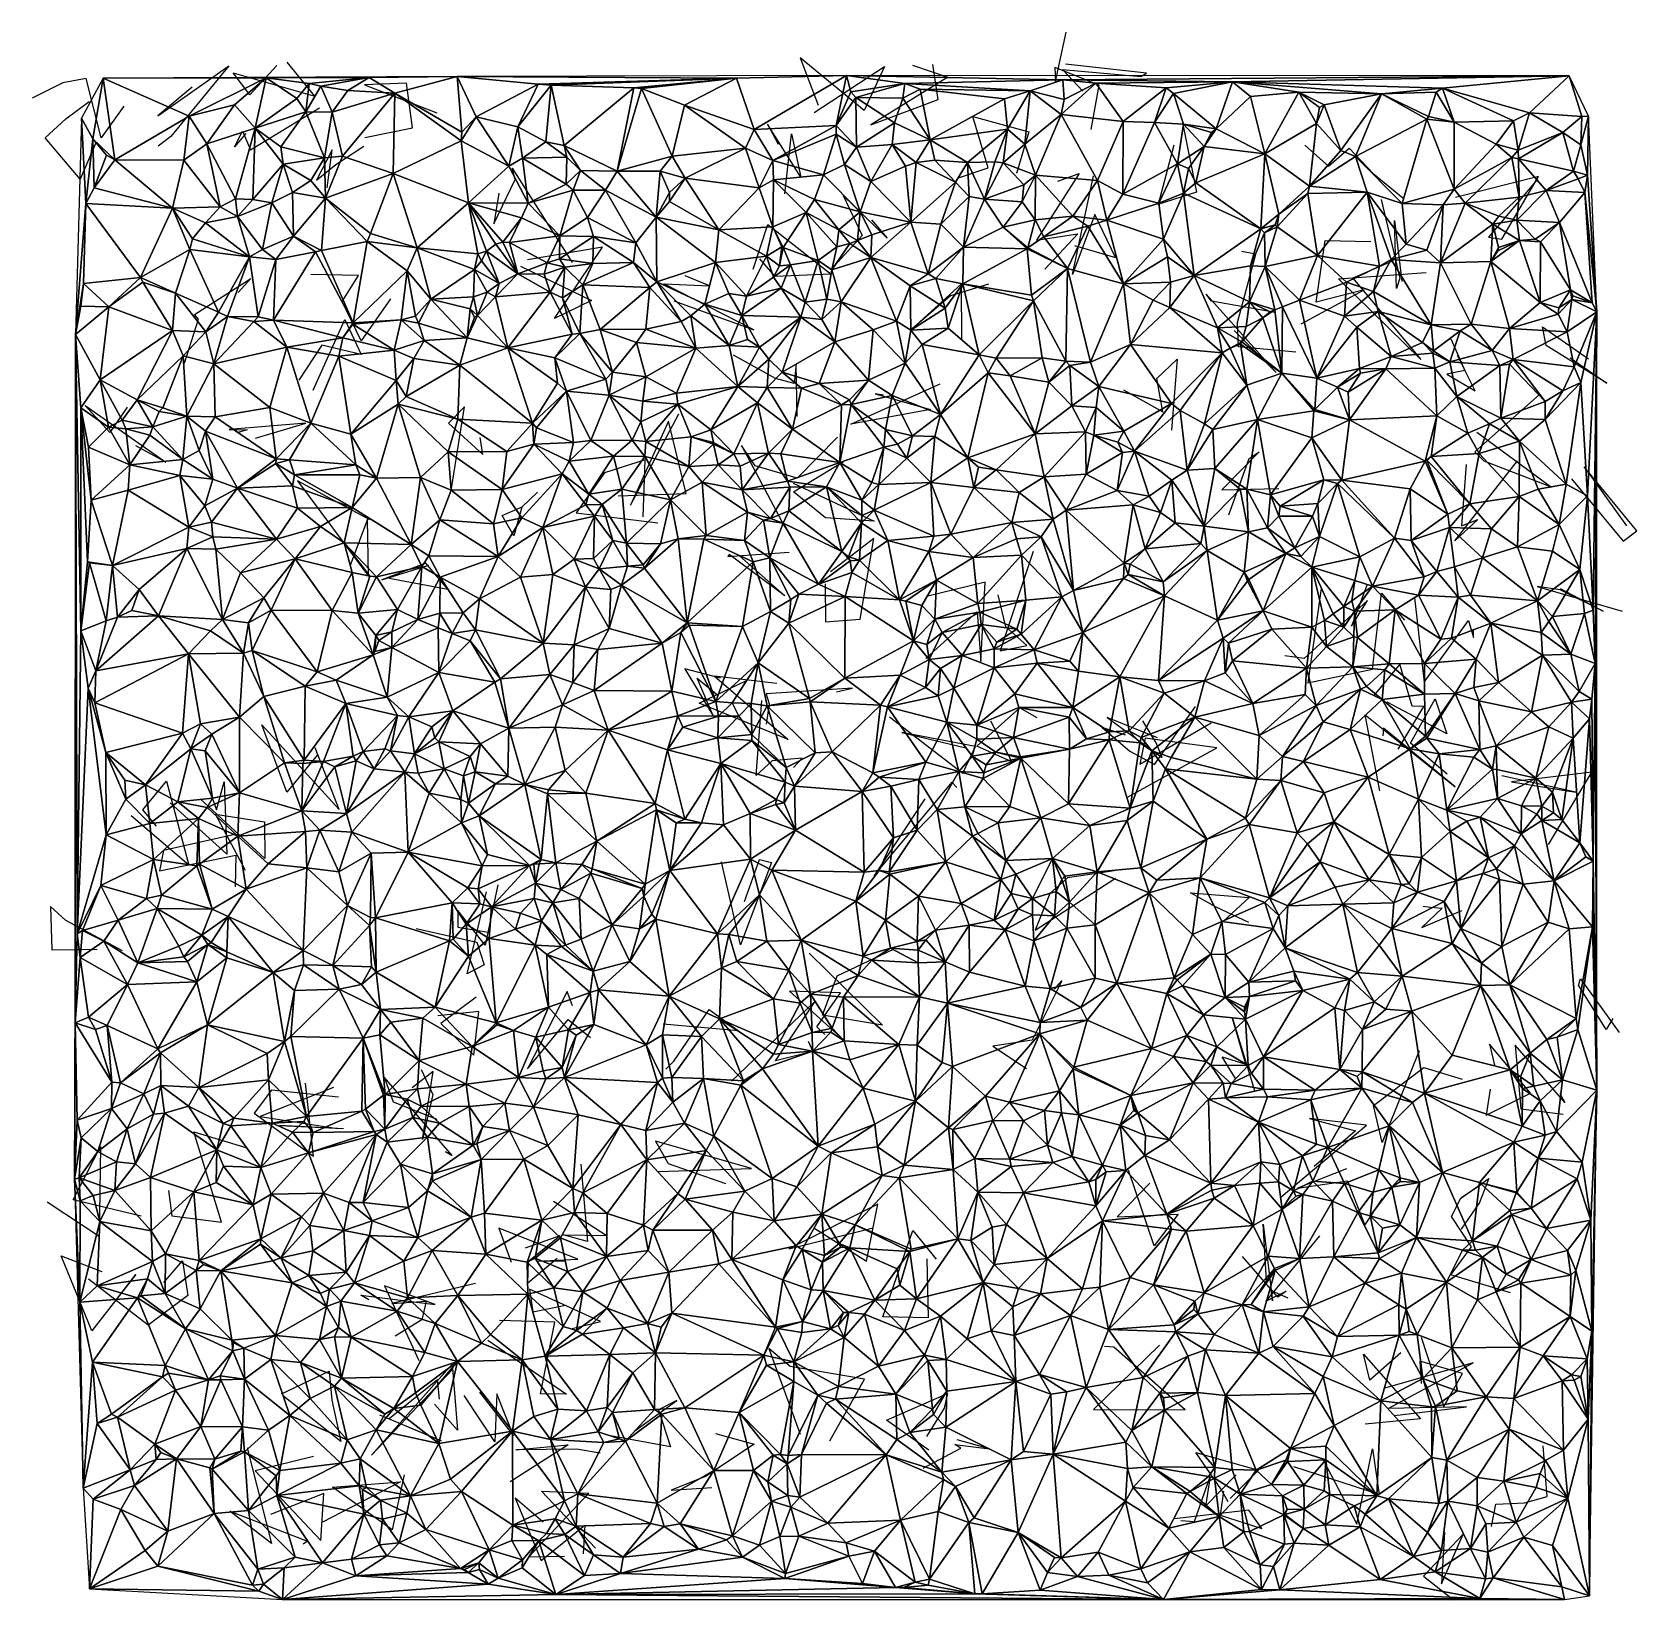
# Model space of a CAD drawing. Header units: metres. Extents: x -15.8 to 15.8, y -15 to 15.8.
import ezdxf

# ---------------------------------------------------------------- set-up
doc = ezdxf.new("R2010")
doc.units = ezdxf.units.M
doc.layers.add('CRACKS', color=1, linetype='Continuous')
doc.layers.add('STREET_MESH', color=7, linetype='Continuous')

msp = doc.modelspace()

# ---------------------------------------------------------------- linework, layer by layer
at = {"layer": 'CRACKS'}
for points in [[(5.033, 13.932, 0.1), (5.187, 14.802, 0.1), (4.318, 15.152, 0.1), (4.331, 14.879, 0.1), (4.54, 15.849, 0.1)], [(-12.67, 14.762, 0.1), (-13.346, 14.202, 0.1), (-11.945, 15.184, 0.1), (-13.09, 13.797, 0.1), (-13.336, 13.606, 0.1)], [(-11.001, 15.19, 0.1), (-11.533, 14.614, 0.1), (-11.861, 15.047, 0.1), (-10.256, 14.59, 0.1), (-10.801, 15.258, 0.1)], [(-0.421, 14.266, 0.1), (0.961, 15.169, 0.1), (0.561, 14.304, 0.1), (-0.697, 15.342, 0.1), (-0.345, 14.408, 0.1)], [(1.515, 15.197, 0.1), (2.211, 14.96, 0.1), (0.689, 14.023, 0.1), (2.017, 14.519, 0.1), (1.916, 15.208, 0.1)], [(4.863, 14.685, 0.1), (4.463, 15.112, 0.1), (6.007, 14.973, 0.1), (6.119, 15.039, 0.1), (4.528, 15.217, 0.1)], [(-14.014, 14.389, 0.1), (-14.46, 13.766, 0.1), (-14.757, 14.937, 0.1), (-15.219, 14.853, 0.1), (-15.821, 14.546, 0.1)], [(-9.268, 13.775, 0.1), (-8.329, 13.964, 0.1), (-8.45, 14.844, 0.1), (-9.279, 14.814, 0.1), (-7.853, 14.263, 0.1)], [(-14.569, 13.67, 0.1), (-14.875, 12.957, 0.1), (-15.563, 13.771, 0.1), (-15.159, 14.139, 0.1), (-14.7, 14.484, 0.1)], [(-11.611, 13.856, 0.1), (-11.836, 13.589, 0.1), (-11.68, 13.902, 0.1), (-11.521, 13.531, 0.1), (-10.16, 14.358, 0.1)], [(-0.999, 12.668, 0.1), (-0.87, 13.848, 0.1), (-0.683, 12.995, 0.1), (-1.345, 14.035, 0.1), (-1.133, 13.643, 0.1)], [(2.435, 12.989, 0.1), (3.001, 13.177, 0.1), (2.703, 14.187, 0.1), (3.804, 13.887, 0.1), (3.558, 13.068, 0.1)], [(6.824, 14.101, 0.1), (7.103, 12.701, 0.1), (6.342, 12.459, 0.1), (6.389, 12.588, 0.1), (6.667, 13.631, 0.1)], [(-10.012, 12.786, 0.1), (-9.915, 13.53, 0.1), (-10.221, 12.933, 0.1), (-9.844, 13.24, 0.1), (-9.287, 13.606, 0.1)], [(9.238, 13.625, 0.1), (9.705, 13.211, 0.1), (10.113, 13.563, 0.1), (10.584, 13.069, 0.1), (11.169, 12.587, 0.1)], [(-6.632, 12.682, 0.1), (-6.729, 12.076, 0.1), (-6.311, 12.951, 0.1), (-6.372, 13.168, 0.1), (-5.188, 11.312, 0.1)], [(4.372, 12.917, 0.1), (4.797, 13.067, 0.1), (3.952, 11.754, 0.1), (4.769, 11.876, 0.1), (4.116, 11.185, 0.1)], [(4.702, 11.649, 0.1), (5.512, 11.415, 0.1), (5.101, 12.256, 0.1), (4.66, 11.076, 0.1), (5.075, 13.023, 0.1)], [(13.82, 12.953, 0.1), (12.856, 11.816, 0.1), (13.114, 11.774, 0.1), (13.835, 13.009, 0.1), (12.205, 12.594, 0.1)], [(0.708, 12.157, 0.1), (1.017, 11.792, 0.1), (0.15, 12.63, 0.1), (0.522, 11.844, 0.1), (-0.029, 11.243, 0.1)], [(10.741, 12.556, 0.1), (11.11, 11.009, 0.1), (11.04, 10.804, 0.1), (11.004, 12.144, 0.1), (11.145, 10.938, 0.1)], [(-1.626, 11.18, 0.1), (-1.335, 12.062, 0.1), (-0.087, 11.083, 0.1), (-1.19, 11.04, 0.1), (-1.492, 11.387, 0.1)], [(9.167, 10.104, 0.1), (10.404, 10.774, 0.1), (9.461, 10.532, 0.1), (9.635, 11.75, 0.1), (10.536, 11.725, 0.1)], [(-6.208, 11.239, 0.1), (-4.807, 10.568, 0.1), (-5.533, 10.212, 0.1), (-4.592, 11.618, 0.1), (-6.066, 11.37, 0.1)], [(9.057, 9.551, 0.1), (7.932, 9.654, 0.1), (7.912, 10.135, 0.1), (8.269, 11.478, 0.1), (7.993, 11.529, 0.1)], [(-8.763, 10.602, 0.1), (-9.345, 9.77, 0.1), (-9.716, 10.546, 0.1), (-9.398, 11.058, 0.1), (-10.332, 11.075, 0.1)], [(10.978, 11.345, 0.1), (10.183, 11.005, 0.1), (11.52, 9.404, 0.1), (9.902, 10.996, 0.1), (11.624, 11.118, 0.1)], [(-12.821, 9.33, 0.1), (-12.547, 10.199, 0.1), (-12.624, 10.292, 0.1), (-11.517, 10.998, 0.1), (-11.765, 10.727, 0.1)], [(-3.188, 10.561, 0.1), (-1.611, 9.987, 0.1), (-3.385, 10.892, 0.1), (-2.487, 10.857, 0.1), (-2.961, 11.053, 0.1)], [(3.008, 10.891, 0.1), (2.262, 10.657, 0.1), (1.509, 10.012, 0.1), (2.469, 10.885, 0.1), (2.474, 9.791, 0.1)], [(8.655, 10.329, 0.1), (7.397, 10.553, 0.1), (7.297, 10.693, 0.1), (8.671, 9.152, 0.1), (7.848, 9.975, 0.1)], [(-10.285, 8.799, 0.1), (-9.666, 10.194, 0.1), (-9.345, 9.506, 0.1), (-10.119, 9.689, 0.1), (-10.572, 9, 0.1)], [(12.11, 9.814, 0.1), (12.39, 9.187, 0.1), (12.035, 9.114, 0.1), (12.589, 8.789, 0.1), (12.242, 9.485, 0.1)], [(14.463, 9.439, 0.1), (15.182, 8.941, 0.1), (13.991, 9.679, 0.1), (13.919, 10.049, 0.1), (14.824, 9.416, 0.1)], [(-0.758, 8.281, 0.1), (-0.781, 9.32, 0.1), (-0.817, 8.933, 0.1), (-1.184, 9.031, 0.1), (-2.01, 9.492, 0.1)], [(5.668, 8.809, 0.1), (6.439, 8.374, 0.1), (6.326, 9.029, 0.1), (6.725, 9.415, 0.1), (6.613, 8.015, 0.1)], [(0.939, 8.701, 0.1), (0.776, 8.732, 0.1), (1.864, 8.42, 0.1), (0.3, 8.13, 0.1), (2.059, 8.927, 0.1)], [(12.624, 7.977, 0.1), (14.096, 6.891, 0.1), (12.77, 7.402, 0.1), (12.585, 7.588, 0.1), (13.854, 8.714, 0.1)], [(-13.952, 8.467, 0.1), (-14.29, 7.967, 0.1), (-14.774, 8.5, 0.1), (-13.191, 7.384, 0.1), (-13.776, 7.708, 0.1)], [(-7.562, 6.868, 0.1), (-7.308, 8.473, 0.1), (-7.624, 8.155, 0.1), (-6.95, 7.534, 0.1), (-6.999, 7.871, 0.1)], [(-4.285, 6.721, 0.1), (-2.942, 6.765, 0.1), (-3.29, 8.194, 0.1), (-4.037, 6.539, 0.1), (-3.089, 8.339, 0.1)], [(-11.421, 7.858, 0.1), (-10.433, 8.15, 0.1), (-11.943, 8.028, 0.1), (-11.589, 8.021, 0.1), (-11.766, 7.968, 0.1)], [(0.038, 7.879, 0.1), (-0.761, 7.067, 0.1), (-1.587, 7.31, 0.1), (-1.851, 7.711, 0.1), (-0.999, 6.103, 0.1)], [(7.74, 6.348, 0.1), (8.14, 7.458, 0.1), (8.337, 7.585, 0.1), (7.606, 6.841, 0.1), (8.724, 6.869, 0.1)], [(-3.792, 6.31, 0.1), (-3.75, 7.43, 0.1), (-4.55, 7.172, 0.1), (-5.11, 6.386, 0.1), (-3.499, 6.191, 0.1)], [(-0.837, 6.971, 0.1), (0.759, 6.222, 0.1), (-0.2, 6.288, 0.1), (-0.829, 6.798, 0.1), (0.153, 7.398, 0.1)], [(12.415, 7.339, 0.1), (12.324, 6.133, 0.1), (12.645, 6.255, 0.1), (12.187, 5.838, 0.1), (13.424, 7.414, 0.1)], [(14.488, 7.055, 0.1), (15.507, 5.827, 0.1), (15.775, 6.036, 0.1), (14.737, 7.292, 0.1), (15.571, 6.133, 0.1)], [(-9.171, 6.247, 0.1), (-10.599, 7.015, 0.1), (-9.198, 5.143, 0.1), (-9.219, 6.265, 0.1), (-9.561, 5.353, 0.1)], [(-5.869, 6.791, 0.1), (-6.182, 6.5, 0.1), (-6.338, 5.933, 0.1), (-6.564, 6.335, 0.1), (-6.173, 6.507, 0.1)], [(-0.21, 4.99, 0.1), (-0.202, 4.242, 0.1), (0.484, 4.295, 0.1), (0.754, 5.882, 0.1), (-0.101, 5.224, 0.1)], [(-8.789, 5.099, 0.1), (-7.637, 4.883, 0.1), (-8.07, 5.395, 0.1), (-8.933, 5.071, 0.1), (-8.01, 5.36, 0.1)], [(-1.895, 5.544, 0.1), (-1.004, 4.754, 0.1), (-2.094, 5.567, 0.1), (-2.125, 5.527, 0.1), (-0.915, 5.616, 0.1)], [(3.89, 5.627, 0.1), (3.239, 3.672, 0.1), (3.765, 3.776, 0.1), (3.349, 4.141, 0.1), (3.196, 4.772, 0.1)], [(1.778, 3.523, 0.1), (2.788, 4.442, 0.1), (2.861, 3.462, 0.1), (2.946, 5.023, 0.1), (1.791, 4.738, 0.1)], [(10.463, 4.977, 0.1), (10.159, 4.155, 0.1), (10.472, 4.659, 0.1), (9.224, 3.522, 0.1), (8.844, 3.575, 0.1)], [(9.559, 4.898, 0.1), (9.295, 3.044, 0.1), (10.572, 3.312, 0.1), (10.744, 4.805, 0.1), (11.198, 4.273, 0.1)], [(14.264, 4.896, 0.1), (15.109, 4.453, 0.1), (14.264, 4.874, 0.1), (13.814, 4.935, 0.1), (15.485, 4.449, 0.1)], [(11.394, 4.714, 0.1), (11.587, 3.053, 0.1), (12.457, 4.271, 0.1), (12.555, 3.935, 0.1), (12.558, 4.1, 0.1)], [(-2.266, 3.136, 0.1), (-2.967, 3.317, 0.1), (-2.412, 2.393, 0.1), (-2.724, 3.135, 0.1), (-2.313, 2.791, 0.1)], [(-1.159, 3.031, 0.1), (-2.387, 3.176, 0.1), (-0.934, 1.926, 0.1), (-2.686, 2.641, 0.1), (-1.771, 3.082, 0.1)], [(11.072, 1.733, 0.1), (11.578, 2.576, 0.1), (11.348, 2.585, 0.1), (11.106, 3.407, 0.1), (10.595, 2.795, 0.1)], [(0.013, 2.866, 0.1), (0.33, 2.935, 0.1), (-1.369, 2.825, 0.1), (-1.311, 2.631, 0.1), (-1.367, 2.23, 0.1)], [(-0.833, 1.376, 0.1), (-0.662, 1.557, 0.1), (-1.249, 1.508, 0.1), (-1.567, 1.22, 0.1), (-1.452, 2.697, 0.1)], [(3.051, 2.292, 0.1), (3.471, 1.484, 0.1), (2.781, 1.795, 0.1), (3.623, 2.551, 0.1), (3.963, 2.361, 0.1)], [(5.704, 2.009, 0.1), (5.248, 2.16, 0.1), (5.793, 1.698, 0.1), (6.275, 1.432, 0.1), (7.083, 2.576, 0.1)], [(12.038, 1.244, 0.1), (11.315, 1.856, 0.1), (11.802, 2.725, 0.1), (12.036, 2.037, 0.1), (10.856, 2.663, 0.1)], [(-10.2, 1.622, 0.1), (-10.805, 0.89, 0.1), (-11.301, 2.217, 0.1), (-9.773, 0.547, 0.1), (-10.25, 1.765, 0.1)], [(1.062, 2.373, 0.1), (2.504, 1.264, 0.1), (2.755, 1.791, 0.1), (1.303, 2.066, 0.1), (2.563, 1.76, 0.1)], [(6.337, 1.959, 0.1), (5.348, 2.358, 0.1), (6.425, 1.57, 0.1), (6.307, 1.863, 0.1), (6.048, 2.292, 0.1)], [(5.744, 0.794, 0.1), (7.507, 1.764, 0.1), (6.093, 1.952, 0.1), (5.991, 1.439, 0.1), (7.396, 2.254, 0.1)], [(10.715, 0.915, 0.1), (10.424, 2.41, 0.1), (12.198, 0.998, 0.1), (10.784, 2.148, 0.1), (10.771, 2, 0.1)], [(14.036, -0.138, 0.1), (14.885, 1.285, 0.1), (13.304, 1.093, 0.1), (14.575, 0.889, 0.1), (13.117, 1.211, 0.1)], [(-13.37, 0.219, 0.1), (-13.641, 0.539, 0.1), (-13.176, 1.105, 0.1), (-12.735, -0.549, 0.1), (-13.871, 0.424, 0.1)], [(-12.268, 0.762, 0.1), (-12.193, 0.541, 0.1), (-12.04, 1.096, 0.1), (-11.989, -0.332, 0.1), (-13.102, 0.677, 0.1)], [(2.387, 0.982, 0.1), (2.289, 1.087, 0.1), (0.822, -0.665, 0.1), (0.76, -0.761, 0.1), (1.762, 0.762, 0.1)], [(-11.62, -0.652, 0.1), (-12.211, 0.458, 0.1), (-11.245, 0.306, 0.1), (-11.236, -0.418, 0.1), (-12.51, 0.757, 0.1)], [(-11.83, 0.06, 0.1), (-13.236, -0.26, 0.1), (-13.311, -0.657, 0.1), (-11.809, -0.35, 0.1), (-11.822, -0.974, 0.1)], [(-1.792, -1.262, 0.1), (-1.501, -0.434, 0.1), (-1.266, -0.491, 0.1), (-1.877, -2.116, 0.1), (-2.246, -0.478, 0.1)], [(-6.65, -0.933, 0.1), (-6.901, -2.124, 0.1), (-7.438, -1.437, 0.1), (-7.442, -1.766, 0.1), (-6.844, -1.863, 0.1)], [(5.481, -0.661, 0.1), (4.567, -0.797, 0.1), (4.215, -1.107, 0.1), (3.925, -1.828, 0.1), (5.507, -0.803, 0.1)], [(-8.259, -1.794, 0.1), (-7.063, -2.059, 0.1), (-6.919, -2.51, 0.1), (-7.258, -2.685, 0.1), (-6.877, -1.069, 0.1)], [(8.134, -1.675, 0.1), (7.492, -1.375, 0.1), (6.985, -1.091, 0.1), (8.14, -1.186, 0.1), (7.637, -1.648, 0.1)], [(-14.043, -2.231, 0.1), (-15.16, -1.639, 0.1), (-15.462, -1.36, 0.1), (-15.434, -2.212, 0.1), (-14.538, -2.202, 0.1)], [(11.567, -1.353, 0.1), (11.712, -1.374, 0.1), (11.94, -1.395, 0.1), (11.541, -1.773, 0.1), (12.327, -1.442, 0.1)], [(-0.522, -2.276, 0.1), (0.922, -3.697, 0.1), (-0.26, -3.5, 0.1), (0.029, -2.726, 0.1), (1.14, -2.201, 0.1)], [(4.311, -2.987, 0.1), (4.454, -2.823, 0.1), (3.871, -3.994, 0.1), (3.097, -4.107, 0.1), (3.758, -4.551, 0.1)], [(15.303, -3.566, 0.1), (15.171, -3.782, 0.1), (14.622, -2.906, 0.1), (14.663, -2.787, 0.1), (15.427, -3.842, 0.1)], [(-7.076, -3.144, 0.1), (-7.772, -3.662, 0.1), (-7.125, -4.289, 0.1), (-7.023, -3.425, 0.1), (-7.831, -3.51, 0.1)], [(-5.181, -3.318, 0.1), (-5.285, -3.031, 0.1), (-6.068, -4.557, 0.1), (-5.266, -3.587, 0.1), (-4.825, -3.938, 0.1)], [(-0.215, -3.88, 0.1), (-0.368, -3.731, 0.1), (0.097, -3.061, 0.1), (-0.907, -3.025, 0.1), (0.155, -3.982, 0.1)], [(-3.344, -4.562, 0.1), (-3.186, -4.401, 0.1), (-2.491, -3.385, 0.1), (-1.916, -3.804, 0.1), (-3.398, -3.673, 0.1)], [(-0.54, -4.01, 0.1), (-0.452, -4.214, 0.1), (-1.184, -4.399, 0.1), (-0.396, -3.215, 0.1), (-2.052, -4.799, 0.1)], [(7.871, -4.744, 0.1), (7.61, -4.317, 0.1), (8.076, -4.466, 0.1), (7.81, -3.565, 0.1), (8.251, -5.002, 0.1)], [(12.884, -4.955, 0.1), (12.807, -5.466, 0.1), (13.681, -5.036, 0.1), (12.871, -4.072, 0.1), (12.975, -4.512, 0.1)], [(14.26, -5.039, 0.1), (14.354, -5.218, 0.1), (13.376, -4.092, 0.1), (13.489, -5.341, 0.1), (14.326, -5.45, 0.1)], [(11.49, -4.2, 0.1), (10.759, -6.005, 0.1), (10.591, -5.275, 0.1), (11.581, -4.528, 0.1), (12.335, -4.758, 0.1)], [(-7.681, -6.18, 0.1), (-7.55, -6.264, 0.1), (-8.89, -4.719, 0.1), (-8.712, -5.203, 0.1), (-7.852, -5.545, 0.1)], [(-8.159, -4.568, 0.1), (-7.933, -5.061, 0.1), (-8.133, -5.945, 0.1), (-7.926, -4.61, 0.1), (-8.336, -4.926, 0.1)], [(-9.786, -5.114, 0.1), (-11.109, -4.976, 0.1), (-11.45, -5.429, 0.1), (-10.28, -6.271, 0.1), (-10.441, -4.836, 0.1)], [(-9.884, -4.923, 0.1), (-11.33, -5.495, 0.1), (-9.81, -5.731, 0.1), (-10.95, -5.671, 0.1), (-9.691, -5.731, 0.1)], [(8.769, -7.075, 0.1), (10.448, -5.665, 0.1), (9.326, -5.533, 0.1), (10.237, -5.773, 0.1), (9.422, -6.478, 0.1)], [(-13.134, -6.949, 0.1), (-13.073, -7.447, 0.1), (-12.092, -7.571, 0.1), (-12.637, -5.796, 0.1), (-11.614, -6.106, 0.1)], [(-3.496, -6.573, 0.1), (-1.658, -6.516, 0.1), (-3.547, -5.979, 0.1), (-3.299, -6.42, 0.1), (-2.169, -6.815, 0.1)], [(-13.676, -7.453, 0.1), (-15.011, -7.131, 0.1), (-14.475, -6.081, 0.1), (-14.502, -7.852, 0.1), (-15.522, -7.179, 0.1)], [(-5.019, -6.432, 0.1), (-4.884, -7.953, 0.1), (-5.363, -7.819, 0.1), (-4.518, -7.832, 0.1), (-5.556, -7.165, 0.1)], [(6.187, -6.805, 0.1), (5.545, -7.469, 0.1), (6.742, -7.415, 0.1), (6.272, -8.041, 0.1), (5.764, -6.55, 0.1)], [(10.056, -6.522, 0.1), (9.093, -6.906, 0.1), (10.074, -6.762, 0.1), (10.417, -7.63, 0.1), (10.763, -7.106, 0.1)], [(12.716, -6.832, 0.1), (12.308, -7.103, 0.1), (12.862, -6.711, 0.1), (12.678, -7.189, 0.1), (12.313, -7.708, 0.1)], [(-0.431, -7.684, 0.1), (0.607, -8.34, 0.1), (0.829, -7.218, 0.1), (-0.921, -8.096, 0.1), (0.741, -7.682, 0.1)], [(13.289, -8.962, 0.1), (12.114, -8.61, 0.1), (12.521, -8.055, 0.1), (12.127, -7.459, 0.1), (12.308, -7.101, 0.1)], [(-5.328, -8.349, 0.1), (-5.882, -8.338, 0.1), (-5.077, -8.3, 0.1), (-6.631, -7.688, 0.1), (-6.386, -8.358, 0.1)], [(-5.484, -8.285, 0.1), (-6.062, -8.773, 0.1), (-6.049, -8.339, 0.1), (-5.43, -7.844, 0.1), (-6.116, -8.082, 0.1)], [(1.793, -8.295, 0.1), (1.819, -9.458, 0.1), (0.927, -9.439, 0.1), (1.517, -7.736, 0.1), (1.981, -8.3, 0.1)], [(9.528, -7.84, 0.1), (8.466, -9.128, 0.1), (8.867, -8.929, 0.1), (8.704, -9.05, 0.1), (8.01, -8.246, 0.1)], [(8.483, -8.726, 0.1), (8.417, -7.614, 0.1), (8.601, -9.121, 0.1), (8.571, -8.919, 0.1), (8.901, -9.063, 0.1)], [(-14.161, -9.098, 0.1), (-13.777, -8.606, 0.1), (-14.642, -9.714, 0.1), (-15.25, -8.235, 0.1), (-14.451, -8.545, 0.1)], [(-13.23, -8.761, 0.1), (-12.859, -8.335, 0.1), (-12.752, -9.018, 0.1), (-13.539, -9.6, 0.1), (-14.71, -8.695, 0.1)], [(-9.193, -9.102, 0.1), (-9.35, -9.011, 0.1), (-7.886, -9.194, 0.1), (-8.881, -8.827, 0.1), (-8.207, -10.296, 0.1)], [(-7.093, -8.783, 0.1), (-8.737, -9.173, 0.1), (-8.063, -9.126, 0.1), (-8.15, -9.493, 0.1), (-8.674, -9.815, 0.1)], [(-5.217, -9.673, 0.1), (-4.629, -9.531, 0.1), (-6.03, -8.891, 0.1), (-5.965, -9.336, 0.1), (-5.321, -9.208, 0.1)], [(-6.85, -9.896, 0.1), (-5.297, -10.961, 0.1), (-5.812, -10.951, 0.1), (-5.53, -9.543, 0.1), (-6.619, -9.505, 0.1)], [(-0.115, -11.876, 0.1), (0.567, -10.665, 0.1), (-0.897, -10.412, 0.1), (-1.316, -10.062, 0.1), (-0.7, -11.745, 0.1)], [(6.373, -9.992, 0.1), (5.075, -11.26, 0.1), (6.883, -11.267, 0.1), (5.478, -10.035, 0.1), (5.29, -10.019, 0.1)], [(11.525, -9.836, 0.1), (11.975, -11.199, 0.1), (12.338, -10.551, 0.1), (11.499, -10.308, 0.1), (11.525, -10.745, 0.1)], [(-7.545, -10.472, 0.1), (-9.137, -12.16, 0.1), (-7.554, -10.37, 0.1), (-7.449, -11.669, 0.1), (-7.896, -11.156, 0.1)], [(11.124, -10.146, 0.1), (10.52, -10.681, 0.1), (10.393, -10.17, 0.1), (11.513, -11.446, 0.1), (10.425, -11.546, 0.1)], [(11.003, -11.379, 0.1), (12.421, -11.209, 0.1), (10.878, -11.241, 0.1), (12.553, -10.341, 0.1), (10.81, -10.841, 0.1)], [(-10.912, -10.953, 0.1), (-9.975, -10.507, 0.1), (-9.918, -11.077, 0.1), (-9.746, -11.888, 0.1), (-10.867, -11.006, 0.1)], [(-7.801, -11.055, 0.1), (-7.837, -10.673, 0.1), (-8.79, -11.444, 0.1), (-7.765, -11.877, 0.1), (-8.973, -11.37, 0.1)], [(-7.01, -10.92, 0.1), (-6.341, -11.777, 0.1), (-6.672, -10.951, 0.1), (-6.71, -11.896, 0.1), (-7.312, -10.982, 0.1)], [(1.835, -12.058, 0.1), (1, -11.469, 0.1), (2.2, -10.946, 0.1), (2.139, -11.233, 0.1), (1.791, -11.789, 0.1)], [(-3.952, -11.682, 0.1), (-3.128, -11.082, 0.1), (-3.486, -11.264, 0.1), (-3.253, -11.994, 0.1), (-4.431, -11.776, 0.1)], [(-4.637, -12.116, 0.1), (-5.106, -12.039, 0.1), (-6.294, -12.052, 0.1), (-5.264, -11.954, 0.1), (-6.409, -12.682, 0.1)], [(-2.365, -11.729, 0.1), (-1.603, -11.942, 0.1), (-2.56, -12.58, 0.1), (-3.241, -12.847, 0.1), (-2.441, -12.796, 0.1)], [(1.725, -12.415, 0.1), (2.466, -12.023, 0.1), (2.345, -11.948, 0.1), (3.027, -12.033, 0.1), (2.39, -11.854, 0.1)], [(12.915, -13.561, 0.1), (12.999, -13.12, 0.1), (13.561, -13.094, 0.1), (14.009, -12.975, 0.1), (13.932, -11.976, 0.1)], [(-11.584, -12.014, 0.1), (-11.108, -13.897, 0.1), (-11.929, -13.258, 0.1), (-10.401, -13.854, 0.1), (-10.485, -13.908, 0.1)], [(-10.279, -12.184, 0.1), (-11.431, -12.464, 0.1), (-10.138, -13.835, 0.1), (-10.077, -12.912, 0.1), (-11.126, -13.326, 0.1)], [(7.726, -13.078, 0.1), (7.584, -12.823, 0.1), (7.091, -12.104, 0.1), (8.328, -12.455, 0.1), (7.767, -13.014, 0.1)], [(9.605, -12.264, 0.1), (10.262, -13.518, 0.1), (10.568, -12.034, 0.1), (10.702, -12.933, 0.1), (9.02, -12.385, 0.1)], [(-8.496, -12.544, 0.1), (-8.732, -13.627, 0.1), (-9.909, -12.785, 0.1), (-8.57, -12.686, 0.1), (-10.103, -13.477, 0.1)], [(6.796, -13.441, 0.1), (7.065, -13.461, 0.1), (7.376, -12.581, 0.1), (7.283, -13.16, 0.1), (7.888, -12.548, 0.1)], [(-4.726, -13.988, 0.1), (-5.794, -12.867, 0.1), (-4.857, -12.906, 0.1), (-6.041, -14.158, 0.1), (-5.338, -14.149, 0.1)], [(7.637, -12.864, 0.1), (7.567, -13.342, 0.1), (8.39, -13.604, 0.1), (8.136, -13.239, 0.1), (6.674, -13.412, 0.1)], [(-5.757, -13.48, 0.1), (-6.308, -13.003, 0.1), (-5.801, -14.233, 0.1), (-4.941, -13.534, 0.1), (-4.971, -14.098, 0.1)], [(11.986, -13.675, 0.1), (11.931, -14.692, 0.1), (12.352, -13.712, 0.1), (11.572, -14.543, 0.1), (12.167, -15.007, 0.1)]]:
    msp.add_polyline3d(points, dxfattribs=at)
at = {"layer": 'STREET_MESH'}
for points in [[(-14.846, 14.154), (-14.625, 13.745), (-14.422, 14.944)], [(-14.625, 13.745), (-14.193, 13.334), (-14.422, 14.944)], [(-11.213, 14.949), (-7.453, 14.976), (-14.422, 14.944)], [(-12.726, 14.195), (-11.213, 14.949), (-14.422, 14.944)], [(-14.193, 13.334), (-12.726, 14.195), (-14.422, 14.944)], [(-11.833, 14.42), (-11.213, 14.949), (-12.726, 14.195)], [(-11.213, 14.949), (-11.833, 14.42), (-11.431, 13.957)], [(-11.213, 14.949), (-11.431, 13.957), (-10.611, 14.54)], [(-11.213, 14.949), (-9.185, 14.953), (-7.453, 14.976)], [(-11.213, 14.949), (-10.368, 14.84), (-9.185, 14.953)], [(-10.368, 14.84), (-11.213, 14.949), (-10.611, 14.54)], [(-9.185, 14.953), (-10.368, 14.84), (-10.135, 14.784)], [(-9.606, 14.699), (-9.185, 14.953), (-10.135, 14.784)], [(-9.606, 14.699), (-8.681, 14.644), (-9.185, 14.953)], [(-9.185, 14.953), (-8.681, 14.644), (-7.453, 14.976)], [(-8.681, 14.644), (-7.363, 13.881), (-7.453, 14.976)], [(-7.453, 14.976), (-1.953, 14.942), (0.214, 14.997)], [(-5.86, 14.827), (-1.953, 14.942), (-7.453, 14.976)], [(-7.078, 14.184), (-5.86, 14.827), (-7.453, 14.976)], [(-7.363, 13.881), (-7.078, 14.184), (-7.453, 14.976)], [(-5.602, 14.803), (-1.953, 14.942), (-5.86, 14.827)], [(-1.953, 14.942), (-5.602, 14.803), (-3.973, 14.752)], [(-3.824, 14.742), (-1.953, 14.942), (-3.973, 14.752)], [(-3.824, 14.742), (-2.974, 14.409), (-1.953, 14.942)], [(-2.974, 14.409), (-1.603, 13.934), (-1.953, 14.942)], [(-1.953, 14.942), (-1.603, 13.934), (0.214, 14.997)], [(-1.603, 13.934), (0.009, 14.012), (0.214, 14.997)], [(0.009, 14.012), (0.301, 14.676), (0.214, 14.997)], [(4.474, 14.91), (14.442, 14.988), (0.214, 14.997)], [(1.359, 14.84), (4.474, 14.91), (0.214, 14.997)], [(0.301, 14.676), (1.359, 14.84), (0.214, 14.997)], [(1.359, 14.84), (3.828, 14.691), (4.474, 14.91)], [(3.828, 14.691), (4.497, 14.519), (4.474, 14.91)], [(4.474, 14.91), (7.814, 14.869), (14.442, 14.988)], [(4.474, 14.91), (5.124, 14.844), (7.814, 14.869)], [(4.497, 14.519), (5.124, 14.844), (4.474, 14.91)], [(5.124, 14.844), (6.506, 14.754), (7.814, 14.869)], [(6.506, 14.754), (6.65, 14.643), (7.814, 14.869)], [(6.65, 14.643), (7.492, 13.945), (7.814, 14.869)], [(7.492, 13.945), (8.17, 14.583), (7.814, 14.869)], [(7.814, 14.869), (11.945, 14.747), (14.442, 14.988)], [(9.12, 14.668), (10.747, 14.631), (7.814, 14.869)], [(8.17, 14.583), (9.12, 14.668), (7.814, 14.869)], [(10.747, 14.631), (11.945, 14.747), (7.814, 14.869)], [(11.945, 14.747), (13.658, 14.26), (14.442, 14.988)], [(13.658, 14.26), (14.693, 14.188), (14.442, 14.988)], [(14.693, 14.188), (14.822, 14.193), (14.442, 14.988)], [(-10.611, 14.54), (-11.431, 13.957), (-10.429, 14.279)], [(-10.368, 14.84), (-10.611, 14.54), (-10.429, 14.279)], [(-10.368, 14.84), (-10.429, 14.279), (-10.135, 14.784)], [(-10.429, 14.279), (-9.914, 14.272), (-10.135, 14.784)], [(-9.914, 14.272), (-9.606, 14.699), (-10.135, 14.784)], [(-8.681, 14.644), (-9.606, 14.699), (-9.914, 14.272)], [(-8.681, 14.644), (-9.914, 14.272), (-9.707, 13.409)], [(-8.681, 14.644), (-9.707, 13.409), (-8.714, 13.063)], [(-7.376, 13.711), (-8.681, 14.644), (-8.714, 13.063)], [(-7.363, 13.881), (-8.681, 14.644), (-7.376, 13.711)], [(-7.078, 14.184), (-6.258, 13.984), (-5.86, 14.827)], [(-6.258, 13.984), (-5.602, 14.803), (-5.86, 14.827)], [(-5.707, 13.688), (-5.602, 14.803), (-6.258, 13.984)], [(-5.707, 13.688), (-5.346, 13.614), (-5.602, 14.803)], [(-5.602, 14.803), (-5.346, 13.614), (-3.973, 14.752)], [(-5.346, 13.614), (-4.3, 13.112), (-3.973, 14.752)], [(-4.3, 13.112), (-3.824, 14.742), (-3.973, 14.752)], [(-4.3, 13.112), (-3.216, 13.405), (-3.824, 14.742)], [(-3.824, 14.742), (-3.216, 13.405), (-2.974, 14.409)], [(0.301, 14.676), (0.009, 14.012), (0.394, 14.559)], [(0.009, 14.012), (0.412, 13.585), (0.394, 14.559)], [(1.359, 14.84), (0.301, 14.676), (0.394, 14.559)], [(1.32, 14.551), (1.359, 14.84), (0.394, 14.559)], [(1.32, 14.551), (0.394, 14.559), (1.156, 14.065)], [(0.394, 14.559), (0.412, 13.585), (1.156, 14.065)], [(1.861, 13.727), (1.32, 14.551), (1.156, 14.065)], [(1.359, 14.84), (1.32, 14.551), (1.663, 14.728)], [(1.32, 14.551), (1.861, 13.727), (1.663, 14.728)], [(3.828, 14.691), (1.359, 14.84), (1.663, 14.728)], [(1.861, 13.727), (3.327, 14.533), (1.663, 14.728)], [(3.327, 14.533), (3.828, 14.691), (1.663, 14.728)], [(3.384, 13.939), (3.828, 14.691), (3.327, 14.533)], [(3.384, 13.939), (3.725, 13.64), (3.828, 14.691)], [(3.725, 13.64), (4.437, 14.226), (3.828, 14.691)], [(4.437, 14.226), (4.497, 14.519), (3.828, 14.691)], [(4.437, 14.226), (5.661, 14.089), (5.124, 14.844)], [(4.497, 14.519), (4.437, 14.226), (5.124, 14.844)], [(5.124, 14.844), (5.661, 14.089), (6.506, 14.754)], [(5.661, 14.089), (6.274, 14.07), (6.506, 14.754)], [(6.274, 14.07), (6.65, 14.643), (6.506, 14.754)], [(6.274, 14.07), (6.848, 14.034), (6.65, 14.643)], [(6.848, 14.034), (7.492, 13.945), (6.65, 14.643)], [(7.492, 13.945), (8.449, 13.452), (8.17, 14.583)], [(8.17, 14.583), (8.449, 13.452), (9.12, 14.668)], [(8.449, 13.452), (9.465, 14.051), (9.12, 14.668)], [(9.12, 14.668), (9.618, 14.419), (10.747, 14.631)], [(9.526, 14.362), (9.618, 14.419), (9.12, 14.668)], [(9.465, 14.051), (9.526, 14.362), (9.12, 14.668)], [(9.618, 14.419), (9.949, 13.519), (10.747, 14.631)], [(9.949, 13.519), (10.236, 13.402), (10.747, 14.631)], [(10.236, 13.402), (11.64, 14.134), (10.747, 14.631)], [(11.823, 14.668), (11.945, 14.747), (10.747, 14.631)], [(11.674, 14.189), (11.823, 14.668), (10.747, 14.631)], [(11.64, 14.134), (11.674, 14.189), (10.747, 14.631)], [(11.674, 14.189), (12.179, 14.078), (11.823, 14.668)], [(12.179, 14.078), (11.945, 14.747), (11.823, 14.668)], [(11.945, 14.747), (13.344, 14.101), (13.658, 14.26)], [(11.945, 14.747), (12.179, 14.078), (13.344, 14.101)], [(-11.833, 14.42), (-12.726, 14.195), (-12.382, 13.652)], [(-11.431, 13.957), (-11.833, 14.42), (-12.382, 13.652)], [(-10.429, 14.279), (-11.431, 13.957), (-10.927, 13.589)], [(-10.429, 14.279), (-10.927, 13.589), (-10.064, 13.377)], [(-9.914, 14.272), (-10.429, 14.279), (-10.064, 13.377)], [(-9.707, 13.409), (-9.914, 14.272), (-10.064, 13.377)], [(-2.974, 14.409), (-3.216, 13.405), (-1.778, 13.563)], [(-1.603, 13.934), (-2.974, 14.409), (-1.778, 13.563)], [(1.861, 13.727), (3.384, 13.939), (3.327, 14.533)], [(4.437, 14.226), (3.725, 13.64), (3.935, 13.036)], [(5.154, 12.929), (4.437, 14.226), (3.935, 13.036)], [(4.437, 14.226), (5.154, 12.929), (5.661, 14.089)], [(9.465, 14.051), (9.618, 14.419), (9.526, 14.362)], [(9.465, 14.051), (9.949, 13.519), (9.618, 14.419)], [(13.344, 14.101), (13.434, 13.527), (13.658, 14.26)], [(13.434, 13.527), (14.314, 13.87), (13.658, 14.26)], [(14.314, 13.87), (14.693, 14.188), (13.658, 14.26)], [(-14.968, 9.897), (-14.764, 12.474), (-14.846, 14.154)], [(-14.764, 12.474), (-14.625, 13.745), (-14.846, 14.154)], [(-12.832, 13.33), (-12.726, 14.195), (-14.193, 13.334)], [(-12.382, 13.652), (-12.726, 14.195), (-12.832, 13.33)], [(-11.818, 12.566), (-11.431, 13.957), (-12.382, 13.652)], [(-11.431, 13.957), (-11.818, 12.566), (-11.477, 12.554)], [(-10.879, 13.251), (-11.431, 13.957), (-11.477, 12.554)], [(-11.431, 13.957), (-10.879, 13.251), (-10.927, 13.589)], [(-7.376, 13.711), (-6.435, 13.208), (-7.078, 14.184)], [(-7.363, 13.881), (-7.376, 13.711), (-7.078, 14.184)], [(-6.435, 13.208), (-6.258, 13.984), (-7.078, 14.184)], [(-6.163, 13.365), (-6.258, 13.984), (-6.435, 13.208)], [(-6.163, 13.365), (-5.707, 13.688), (-6.258, 13.984)], [(-1.24, 13.321), (-1.603, 13.934), (-1.778, 13.563)], [(-1.24, 13.321), (0.009, 14.012), (-1.603, 13.934)], [(0.012, 13.843), (0.009, 14.012), (-1.24, 13.321)], [(0.012, 13.843), (0.412, 13.585), (0.009, 14.012)], [(0.412, 13.585), (1.11, 13.636), (1.156, 14.065)], [(1.11, 13.636), (1.861, 13.727), (1.156, 14.065)], [(2.598, 13.28), (3.384, 13.939), (1.861, 13.727)], [(3.384, 13.939), (2.598, 13.28), (3.134, 13.293)], [(3.296, 13.274), (3.384, 13.939), (3.134, 13.293)], [(3.296, 13.274), (3.725, 13.64), (3.384, 13.939)], [(5.661, 14.089), (5.154, 12.929), (5.653, 12.658)], [(5.661, 14.089), (5.653, 12.658), (6.274, 14.07)], [(5.653, 12.658), (6.73, 13.259), (6.274, 14.07)], [(6.73, 13.259), (6.848, 14.034), (6.274, 14.07)], [(6.73, 13.259), (7.252, 13.594), (6.848, 14.034)], [(7.492, 13.945), (6.848, 14.034), (7.402, 13.873)], [(6.848, 14.034), (7.252, 13.594), (7.402, 13.873)], [(7.252, 13.594), (7.492, 13.945), (7.402, 13.873)], [(7.252, 13.594), (8.449, 13.452), (7.492, 13.945)], [(9.465, 14.051), (8.449, 13.452), (9.326, 12.814)], [(9.949, 13.519), (9.465, 14.051), (9.326, 12.814)], [(11.64, 14.134), (10.236, 13.402), (11.155, 12.476)], [(12.179, 12.76), (11.64, 14.134), (11.155, 12.476)], [(12.179, 14.078), (11.674, 14.189), (11.64, 14.134)], [(12.179, 12.76), (12.179, 14.078), (11.64, 14.134)], [(12.179, 14.078), (13.006, 13.641), (13.344, 14.101)], [(13.006, 13.641), (12.179, 14.078), (12.179, 12.76)], [(13.006, 13.641), (13.434, 13.527), (13.344, 14.101)], [(14.693, 14.188), (14.314, 13.87), (14.673, 13.631)], [(14.822, 14.193), (14.673, 13.631), (14.801, 13.032)], [(14.693, 14.188), (14.673, 13.631), (14.822, 14.193)], [(14.822, 14.193), (14.801, 13.032), (14.986, 10.346)], [(-14.764, 12.474), (-14.6, 12.786), (-14.625, 13.745)], [(-14.625, 13.745), (-14.357, 13.424), (-14.193, 13.334)], [(-14.6, 12.786), (-14.357, 13.424), (-14.625, 13.745)], [(-12.116, 12.409), (-12.382, 13.652), (-12.832, 13.33)], [(-12.116, 12.409), (-11.818, 12.566), (-12.382, 13.652)], [(-10.927, 13.589), (-10.879, 13.251), (-10.064, 13.377)], [(-7.376, 13.711), (-8.714, 13.063), (-7.229, 12.491)], [(-6.435, 13.208), (-7.376, 13.711), (-7.229, 12.491)], [(-6.163, 13.365), (-5.293, 13.39), (-5.707, 13.688)], [(-5.293, 13.39), (-5.346, 13.614), (-5.707, 13.688)], [(-5.346, 13.614), (-5.022, 13.123), (-4.3, 13.112)], [(-5.346, 13.614), (-5.293, 13.39), (-5.022, 13.123)], [(0.012, 13.843), (-1.24, 13.321), (-0.242, 13.038)], [(0.174, 13.244), (0.012, 13.843), (-0.242, 13.038)], [(0.174, 13.244), (0.412, 13.585), (0.012, 13.843)], [(1.11, 13.636), (0.412, 13.585), (0.69, 12.907)], [(1.373, 13.207), (1.11, 13.636), (0.69, 12.907)], [(1.587, 13.283), (1.861, 13.727), (1.11, 13.636)], [(1.373, 13.207), (1.587, 13.283), (1.11, 13.636)], [(1.587, 13.283), (1.954, 13.325), (1.861, 13.727)], [(1.954, 13.325), (2.598, 13.28), (1.861, 13.727)], [(3.725, 13.64), (3.296, 13.274), (3.935, 13.036)], [(6.947, 13.161), (7.252, 13.594), (6.73, 13.259)], [(6.947, 13.161), (7.092, 12.885), (7.252, 13.594)], [(7.252, 13.594), (7.092, 12.885), (8.449, 13.452)], [(13.312, 13.378), (13.006, 13.641), (12.179, 12.76)], [(13.434, 13.527), (13.006, 13.641), (13.312, 13.378)], [(14.314, 13.87), (13.434, 13.527), (13.445, 13.355)], [(14.525, 13.113), (14.314, 13.87), (13.445, 13.355)], [(14.673, 13.631), (14.314, 13.87), (14.525, 13.113)], [(14.673, 13.631), (14.525, 13.113), (14.801, 13.032)], [(-14.357, 13.424), (-14.6, 12.786), (-14.193, 13.334)], [(-14.6, 12.786), (-13.059, 12.385), (-14.193, 13.334)], [(-13.059, 12.385), (-12.832, 13.33), (-14.193, 13.334)], [(-13.059, 12.385), (-12.116, 12.409), (-12.832, 13.33)], [(-10.879, 13.251), (-10.335, 12.925), (-10.064, 13.377)], [(-10.335, 12.925), (-10.042, 12.579), (-10.064, 13.377)], [(-10.042, 12.579), (-9.707, 13.409), (-10.064, 13.377)], [(-9.707, 13.409), (-10.042, 12.579), (-8.714, 13.063)], [(-6.052, 12.479), (-6.163, 13.365), (-6.435, 13.208)], [(-5.293, 13.39), (-6.163, 13.365), (-5.306, 12.855)], [(-6.163, 13.365), (-6.052, 12.479), (-5.306, 12.855)], [(-5.022, 13.123), (-5.293, 13.39), (-5.306, 12.855)], [(-4.3, 13.112), (-3.457, 13.113), (-3.216, 13.405)], [(-3.457, 13.113), (-2.962, 12.977), (-3.216, 13.405)], [(-3.216, 13.405), (-2.962, 12.977), (-1.778, 13.563)], [(-2.962, 12.977), (-1.504, 12.783), (-1.778, 13.563)], [(-1.504, 12.783), (-1.24, 13.321), (-1.778, 13.563)], [(-1.222, 12.942), (-1.24, 13.321), (-1.504, 12.783)], [(-1.24, 13.321), (-1.222, 12.942), (-0.242, 13.038)], [(0.412, 13.585), (0.174, 13.244), (0.69, 12.907)], [(1.481, 12.11), (1.587, 13.283), (1.373, 13.207)], [(2.358, 12.898), (1.587, 13.283), (1.481, 12.11)], [(2.358, 12.898), (1.954, 13.325), (1.587, 13.283)], [(1.954, 13.325), (2.358, 12.898), (2.598, 13.28)], [(2.598, 13.28), (2.358, 12.898), (2.627, 12.611)], [(2.598, 13.28), (2.928, 12.558), (3.134, 13.293)], [(2.928, 12.558), (2.598, 13.28), (2.627, 12.611)], [(2.928, 12.558), (3.296, 13.274), (3.134, 13.293)], [(3.703, 12.84), (3.296, 13.274), (2.928, 12.558)], [(3.296, 13.274), (3.703, 12.84), (3.935, 13.036)], [(8.449, 13.452), (7.092, 12.885), (8.37, 11.974)], [(8.723, 12.264), (8.449, 13.452), (8.37, 11.974)], [(8.449, 13.452), (8.723, 12.264), (9.326, 12.814)], [(10.236, 13.402), (9.949, 13.519), (9.326, 12.814)], [(10.466, 12.698), (10.236, 13.402), (9.326, 12.814)], [(10.236, 13.402), (10.466, 12.698), (11.155, 12.476)], [(12.396, 12.483), (13.312, 13.378), (12.179, 12.76)], [(13.312, 13.378), (12.396, 12.483), (13.46, 12.599)], [(13.434, 13.527), (13.312, 13.378), (13.445, 13.355)], [(13.445, 13.355), (13.312, 13.378), (13.46, 12.599)], [(13.99, 12.73), (13.445, 13.355), (13.46, 12.599)], [(13.99, 12.73), (14.525, 13.113), (13.445, 13.355)], [(-11.099, 12.489), (-10.879, 13.251), (-11.477, 12.554)], [(-11.099, 12.489), (-10.696, 12.69), (-10.879, 13.251)], [(-10.696, 12.69), (-10.335, 12.925), (-10.879, 13.251)], [(-10.042, 12.579), (-9.159, 11.885), (-8.714, 13.063)], [(-8.714, 13.063), (-9.159, 11.885), (-8.24, 11.602)], [(-8.714, 13.063), (-8.24, 11.602), (-7.229, 12.491)], [(-6.052, 12.479), (-6.435, 13.208), (-7.229, 12.491)], [(-5.171, 12.738), (-5.022, 13.123), (-5.306, 12.855)], [(-5.171, 12.738), (-4.532, 12.735), (-5.022, 13.123)], [(-5.022, 13.123), (-4.532, 12.735), (-4.3, 13.112)], [(-4.532, 12.735), (-3.534, 12.208), (-4.3, 13.112)], [(-3.534, 12.208), (-3.457, 13.113), (-4.3, 13.112)], [(-3.457, 13.113), (-3.534, 12.208), (-3.273, 12.692)], [(-3.457, 13.113), (-3.273, 12.692), (-2.962, 12.977)], [(-2.962, 12.977), (-3.273, 12.692), (-3.269, 12.517)], [(-2.298, 11.959), (-2.962, 12.977), (-3.269, 12.517)], [(-2.962, 12.977), (-2.298, 11.959), (-1.504, 12.783)], [(-1.222, 12.942), (-0.418, 12.553), (-0.242, 13.038)], [(-0.418, 12.553), (0.479, 12.311), (-0.242, 13.038)], [(0.479, 12.311), (0.174, 13.244), (-0.242, 13.038)], [(0.174, 13.244), (0.479, 12.311), (0.69, 12.907)], [(1.481, 12.11), (1.373, 13.207), (0.69, 12.907)], [(3.935, 13.036), (3.671, 12.505), (3.93, 12.153)], [(3.703, 12.84), (3.671, 12.505), (3.935, 13.036)], [(4.671, 12.228), (3.935, 13.036), (3.93, 12.153)], [(4.671, 12.228), (5.154, 12.929), (3.935, 13.036)], [(6.36, 12.482), (6.73, 13.259), (5.653, 12.658)], [(6.73, 13.259), (6.36, 12.482), (6.851, 12.68)], [(6.947, 13.161), (6.73, 13.259), (6.851, 12.68)], [(7.092, 12.885), (6.947, 13.161), (6.851, 12.68)], [(13.99, 12.73), (14.616, 12.964), (14.525, 13.113)], [(14.616, 12.964), (13.99, 12.73), (14.748, 12.692)], [(14.525, 13.113), (14.616, 12.964), (14.801, 13.032)], [(14.616, 12.964), (14.748, 12.692), (14.801, 13.032)], [(14.801, 13.032), (14.748, 12.692), (14.986, 10.346)], [(-14.6, 12.786), (-14.764, 12.474), (-13.059, 12.385)], [(-10.696, 12.69), (-11.099, 12.489), (-10.675, 11.835)], [(-10.335, 12.925), (-10.696, 12.69), (-10.042, 12.579)], [(-10.042, 12.579), (-10.696, 12.69), (-10.675, 11.835)], [(-6.052, 12.479), (-5.171, 12.738), (-5.306, 12.855)], [(-5.433, 11.842), (-5.171, 12.738), (-6.052, 12.479)], [(-5.171, 12.738), (-5.433, 11.842), (-4.888, 12.2)], [(-4.532, 12.735), (-5.171, 12.738), (-4.888, 12.2)], [(-3.935, 11.701), (-4.532, 12.735), (-4.888, 12.2)], [(-4.532, 12.735), (-3.935, 11.701), (-3.534, 12.208)], [(-3.273, 12.692), (-3.534, 12.208), (-3.269, 12.517)], [(-2.298, 11.959), (-1.237, 12.016), (-1.504, 12.783)], [(-1.237, 12.016), (-1.222, 12.942), (-1.504, 12.783)], [(-0.581, 12.301), (-1.222, 12.942), (-1.237, 12.016)], [(-0.581, 12.301), (-0.418, 12.553), (-1.222, 12.942)], [(0.479, 12.311), (1.481, 12.11), (0.69, 12.907)], [(2.068, 12.069), (2.358, 12.898), (1.481, 12.11)], [(2.358, 12.898), (2.068, 12.069), (2.627, 12.611)], [(3.671, 12.505), (3.703, 12.84), (2.928, 12.558)], [(5.154, 12.929), (4.671, 12.228), (5.337, 12.146)], [(5.653, 12.658), (5.154, 12.929), (5.337, 12.146)], [(6.36, 12.482), (5.653, 12.658), (5.337, 12.146)], [(6.36, 12.482), (6.455, 11.773), (6.851, 12.68)], [(6.455, 11.773), (7.058, 11.06), (6.851, 12.68)], [(7.092, 12.885), (6.851, 12.68), (8.37, 11.974)], [(6.851, 12.68), (7.058, 11.06), (8.37, 11.974)], [(9.295, 12.671), (8.689, 12.019), (9.488, 11.449)], [(8.689, 12.019), (9.295, 12.671), (8.723, 12.264)], [(8.723, 12.264), (9.295, 12.671), (9.326, 12.814)], [(9.295, 12.671), (10.466, 12.698), (9.326, 12.814)], [(10.466, 12.698), (9.295, 12.671), (9.488, 11.449)], [(10.706, 11.245), (10.466, 12.698), (9.488, 11.449)], [(10.94, 11.371), (10.466, 12.698), (10.706, 11.245)], [(10.466, 12.698), (11.233, 11.675), (11.155, 12.476)], [(10.94, 11.371), (11.233, 11.675), (10.466, 12.698)], [(11.958, 12.446), (12.179, 12.76), (11.155, 12.476)], [(11.958, 12.446), (12.396, 12.483), (12.179, 12.76)], [(13.412, 12.15), (13.99, 12.73), (13.46, 12.599)], [(13.99, 12.73), (13.412, 12.15), (14.253, 12.103)], [(14.748, 12.692), (13.99, 12.73), (14.253, 12.103)], [(14.895, 10.522), (14.748, 12.692), (14.253, 12.103)], [(14.748, 12.692), (14.895, 10.522), (14.986, 10.346)], [(-14.764, 12.474), (-14.968, 9.897), (-14.809, 10.904)], [(-13.684, 11.019), (-14.764, 12.474), (-14.809, 10.904)], [(-14.764, 12.474), (-13.684, 11.019), (-13.059, 12.385)], [(-13.684, 11.019), (-12.715, 11.569), (-13.059, 12.385)], [(-12.116, 12.409), (-13.059, 12.385), (-12.406, 12.093)], [(-13.059, 12.385), (-12.66, 11.783), (-12.406, 12.093)], [(-12.715, 11.569), (-12.66, 11.783), (-13.059, 12.385)], [(-11.774, 12.217), (-12.116, 12.409), (-12.406, 12.093)], [(-11.818, 12.566), (-12.116, 12.409), (-11.774, 12.217)], [(-11.818, 12.566), (-11.774, 12.217), (-11.477, 12.554)], [(-11.774, 12.217), (-11.099, 12.489), (-11.477, 12.554)], [(-11.287, 11.57), (-11.099, 12.489), (-11.774, 12.217)], [(-11.099, 12.489), (-11.287, 11.57), (-10.675, 11.835)], [(-10.122, 11.553), (-10.042, 12.579), (-10.675, 11.835)], [(-10.042, 12.579), (-10.122, 11.553), (-9.227, 11.727)], [(-10.042, 12.579), (-9.227, 11.727), (-9.159, 11.885)], [(-8.24, 11.602), (-7.043, 11.482), (-7.229, 12.491)], [(-6.185, 12.192), (-6.052, 12.479), (-7.229, 12.491)], [(-7.043, 11.482), (-6.875, 11.537), (-7.229, 12.491)], [(-6.875, 11.537), (-6.692, 11.678), (-7.229, 12.491)], [(-6.551, 11.714), (-6.185, 12.192), (-7.229, 12.491)], [(-6.692, 11.678), (-6.551, 11.714), (-7.229, 12.491)], [(-6.185, 12.192), (-5.433, 11.842), (-6.052, 12.479)], [(-3.534, 12.208), (-2.298, 11.959), (-3.269, 12.517)], [(0.061, 11.957), (-0.418, 12.553), (-0.581, 12.301)], [(0.061, 11.957), (0.479, 12.311), (-0.418, 12.553)], [(2.068, 12.069), (2.518, 11.613), (2.627, 12.611)], [(2.518, 11.613), (2.928, 12.558), (2.627, 12.611)], [(2.928, 12.558), (2.518, 11.613), (3.295, 12.009)], [(3.671, 12.505), (2.928, 12.558), (3.295, 12.009)], [(3.93, 12.153), (3.671, 12.505), (3.295, 12.009)], [(6.455, 11.773), (6.36, 12.482), (5.337, 12.146)], [(11.233, 11.675), (11.958, 12.446), (11.155, 12.476)], [(11.233, 11.675), (11.637, 11.558), (11.958, 12.446)], [(11.958, 12.446), (11.637, 11.558), (11.91, 11.309)], [(12.396, 12.483), (11.958, 12.446), (11.91, 11.309)], [(12.936, 12.071), (12.396, 12.483), (11.91, 11.309)], [(12.396, 12.483), (13.054, 12.229), (13.46, 12.599)], [(12.936, 12.071), (13.054, 12.229), (12.396, 12.483)], [(13.054, 12.229), (13.412, 12.15), (13.46, 12.599)], [(-12.66, 11.783), (-11.538, 11.429), (-12.406, 12.093)], [(-11.538, 11.429), (-11.774, 12.217), (-12.406, 12.093)], [(-11.538, 11.429), (-11.287, 11.57), (-11.774, 12.217)], [(-6.185, 12.192), (-6.551, 11.714), (-6.424, 11.708)], [(-5.433, 11.842), (-6.185, 12.192), (-6.424, 11.708)], [(-5.433, 11.842), (-4.768, 11.824), (-4.888, 12.2)], [(-4.768, 11.824), (-3.935, 11.701), (-4.888, 12.2)], [(-3.534, 12.208), (-3.935, 11.701), (-3.52, 10.931)], [(-3.534, 12.208), (-3.52, 10.931), (-2.367, 11.315)], [(-2.298, 11.959), (-3.534, 12.208), (-2.367, 11.315)], [(-1.237, 12.016), (-2.298, 11.959), (-1.365, 11.44)], [(-1.058, 11.62), (-1.237, 12.016), (-1.365, 11.44)], [(-1.033, 11.611), (-0.581, 12.301), (-1.237, 12.016)], [(-1.058, 11.62), (-1.033, 11.611), (-1.237, 12.016)], [(-1.033, 11.611), (-0.343, 11.351), (-0.581, 12.301)], [(-0.343, 11.351), (0.025, 11.625), (-0.581, 12.301)], [(0.025, 11.625), (0.061, 11.957), (-0.581, 12.301)], [(0.061, 11.957), (0.427, 11.75), (0.479, 12.311)], [(0.427, 11.75), (0.711, 11.857), (0.479, 12.311)], [(0.479, 12.311), (0.711, 11.857), (1.481, 12.11)], [(0.695, 11.413), (1.82, 11.093), (1.481, 12.11)], [(0.711, 11.857), (0.695, 11.413), (1.481, 12.11)], [(1.82, 11.093), (2.068, 12.069), (1.481, 12.11)], [(2.068, 12.069), (1.82, 11.093), (2.518, 11.613)], [(3.295, 12.009), (2.518, 11.613), (3.771, 11.585)], [(3.784, 11.603), (3.93, 12.153), (3.295, 12.009)], [(3.784, 11.603), (3.295, 12.009), (3.771, 11.585)], [(4.096, 11.817), (3.93, 12.153), (3.784, 11.603)], [(4.096, 11.817), (4.671, 12.228), (3.93, 12.153)], [(4.671, 12.228), (4.096, 11.817), (4.963, 12.032)], [(4.096, 11.817), (4.567, 11.195), (4.963, 12.032)], [(4.567, 11.195), (5.665, 10.893), (4.963, 12.032)], [(4.671, 12.228), (4.963, 12.032), (5.337, 12.146)], [(4.963, 12.032), (5.665, 10.893), (5.337, 12.146)], [(5.665, 10.893), (6.455, 11.773), (5.337, 12.146)], [(8.653, 12.057), (8.723, 12.264), (8.37, 11.974)], [(8.44, 11.899), (8.653, 12.057), (8.37, 11.974)], [(8.653, 12.057), (8.44, 11.899), (8.689, 12.019)], [(8.689, 12.019), (8.44, 11.899), (8.455, 11.236)], [(8.689, 12.019), (8.455, 11.236), (9.488, 11.449)], [(8.653, 12.057), (8.689, 12.019), (8.723, 12.264)], [(12.901, 11.331), (12.936, 12.071), (11.91, 11.309)], [(13.047, 11.612), (12.936, 12.071), (12.901, 11.331)], [(13.054, 12.229), (12.936, 12.071), (13.412, 12.15)], [(13.412, 12.15), (12.936, 12.071), (13.463, 11.748)], [(12.936, 12.071), (13.047, 11.612), (13.463, 11.748)], [(13.774, 11.773), (13.412, 12.15), (13.463, 11.748)], [(13.412, 12.15), (13.774, 11.773), (14.253, 12.103)], [(13.774, 11.773), (13.879, 11.722), (14.253, 12.103)], [(14.253, 12.103), (13.879, 11.722), (14.468, 10.778)], [(14.895, 10.522), (14.253, 12.103), (14.468, 10.778)], [(-11.538, 11.429), (-12.66, 11.783), (-12.715, 11.569)], [(-11.287, 11.57), (-11.023, 11.376), (-10.675, 11.835)], [(-11.023, 11.376), (-10.242, 11.521), (-10.675, 11.835)], [(-10.242, 11.521), (-10.122, 11.553), (-10.675, 11.835)], [(-9.227, 11.727), (-10.122, 11.553), (-9.498, 10.129)], [(-9.227, 11.727), (-9.498, 10.129), (-8.437, 11.147)], [(-9.159, 11.885), (-9.227, 11.727), (-8.24, 11.602)], [(-8.24, 11.602), (-9.227, 11.727), (-8.437, 11.147)], [(-6.551, 11.714), (-6.692, 11.678), (-6.258, 11.093)], [(-6.551, 11.714), (-6.258, 11.093), (-6.424, 11.708)], [(-5.678, 11.308), (-5.433, 11.842), (-6.424, 11.708)], [(-6.258, 11.093), (-5.678, 11.308), (-6.424, 11.708)], [(-5.678, 11.308), (-5.44, 11.385), (-5.433, 11.842)], [(-5.44, 11.385), (-4.768, 11.824), (-5.433, 11.842)], [(-4.768, 11.824), (-5.44, 11.385), (-4.78, 11.294)], [(-3.982, 11.315), (-4.768, 11.824), (-4.78, 11.294)], [(-3.935, 11.701), (-4.768, 11.824), (-3.982, 11.315)], [(-3.935, 11.701), (-3.982, 11.315), (-3.52, 10.931)], [(-2.298, 11.959), (-2.367, 11.315), (-1.365, 11.44)], [(0.279, 11.689), (0.061, 11.957), (0.025, 11.625)], [(0.061, 11.957), (0.279, 11.689), (0.427, 11.75)], [(0.427, 11.75), (0.279, 11.689), (0.695, 11.413)], [(0.711, 11.857), (0.427, 11.75), (0.695, 11.413)], [(4.096, 11.817), (3.784, 11.603), (4.567, 11.195)], [(6.455, 11.773), (5.665, 10.893), (6.535, 11.428)], [(6.455, 11.773), (6.535, 11.428), (7.058, 11.06)], [(7.058, 11.06), (8.167, 11.248), (8.37, 11.974)], [(8.167, 11.248), (8.44, 11.899), (8.37, 11.974)], [(8.44, 11.899), (8.167, 11.248), (8.455, 11.236)], [(13.038, 11.545), (12.901, 11.331), (13.463, 11.748)], [(12.901, 11.331), (13.871, 10.528), (13.463, 11.748)], [(13.047, 11.612), (13.038, 11.545), (13.463, 11.748)], [(13.879, 11.722), (13.774, 11.773), (13.463, 11.748)], [(13.871, 10.528), (13.879, 11.722), (13.463, 11.748)], [(13.879, 11.722), (13.871, 10.528), (14.468, 10.778)], [(-12.715, 11.569), (-13.684, 11.019), (-12.997, 10.711)], [(-12.152, 10.334), (-12.715, 11.569), (-12.997, 10.711)], [(-11.538, 11.429), (-12.715, 11.569), (-12.152, 10.334)], [(-11.977, 10.251), (-11.538, 11.429), (-12.152, 10.334)], [(-11.977, 10.251), (-11.368, 10.244), (-11.538, 11.429)], [(-11.023, 11.376), (-11.287, 11.57), (-11.538, 11.429)], [(-11.368, 10.244), (-11.023, 11.376), (-11.538, 11.429)], [(-11.023, 11.376), (-11.368, 10.244), (-11.069, 10.177)], [(-9.498, 10.129), (-10.242, 11.521), (-11.069, 10.177)], [(-10.242, 11.521), (-11.023, 11.376), (-11.069, 10.177)], [(-10.122, 11.553), (-10.242, 11.521), (-9.498, 10.129)], [(-7.969, 10.593), (-8.24, 11.602), (-8.437, 11.147)], [(-7.114, 11.176), (-7.043, 11.482), (-8.24, 11.602)], [(-7.969, 10.593), (-7.114, 11.176), (-8.24, 11.602)], [(-7.114, 11.176), (-6.975, 11.35), (-7.043, 11.482)], [(-6.975, 11.35), (-6.875, 11.537), (-7.043, 11.482)], [(-6.625, 10.904), (-6.875, 11.537), (-6.975, 11.35)], [(-6.692, 11.678), (-6.875, 11.537), (-6.258, 11.093)], [(-6.875, 11.537), (-6.625, 10.904), (-6.258, 11.093)], [(-5.44, 11.385), (-5.678, 11.308), (-5.334, 11.225)], [(-5.44, 11.385), (-5.334, 11.225), (-4.78, 11.294)], [(-2.367, 11.315), (-1.759, 10.652), (-1.365, 11.44)], [(-1.759, 10.652), (-1.223, 11.024), (-1.365, 11.44)], [(-1.107, 11.247), (-1.058, 11.62), (-1.365, 11.44)], [(-1.223, 11.024), (-1.107, 11.247), (-1.365, 11.44)], [(-1.107, 11.247), (-1.033, 11.611), (-1.058, 11.62)], [(-1.033, 11.611), (-1.107, 11.247), (-0.888, 11.266)], [(-0.343, 11.351), (-1.033, 11.611), (-0.888, 11.266)], [(0.025, 11.625), (-0.343, 11.351), (-0.073, 11.173)], [(0.695, 11.413), (0.279, 11.689), (-0.073, 11.173)], [(0.279, 11.689), (0.025, 11.625), (-0.073, 11.173)], [(0.695, 11.413), (-0.073, 11.173), (0.107, 10.54)], [(1.197, 10.159), (0.695, 11.413), (0.107, 10.54)], [(1.468, 10.853), (1.82, 11.093), (0.695, 11.413)], [(1.197, 10.159), (1.468, 10.853), (0.695, 11.413)], [(1.82, 11.093), (1.97, 11.002), (2.518, 11.613)], [(1.97, 11.002), (2.505, 10.892), (2.518, 11.613)], [(2.518, 11.613), (2.505, 10.892), (3.771, 11.585)], [(2.505, 10.892), (3.853, 10.673), (3.771, 11.585)], [(4.567, 11.195), (3.784, 11.603), (3.771, 11.585)], [(3.853, 10.673), (4.567, 11.195), (3.771, 11.585)], [(5.665, 10.893), (6.589, 10.925), (6.535, 11.428)], [(6.535, 11.428), (6.589, 10.925), (7.058, 11.06)], [(8.455, 11.236), (9.134, 10.572), (9.488, 11.449)], [(9.134, 10.572), (10.06, 10.924), (9.488, 11.449)], [(10.06, 10.924), (10.706, 11.245), (9.488, 11.449)], [(11.637, 11.558), (11.233, 11.675), (10.94, 11.371)], [(11.637, 11.558), (10.94, 11.371), (11.91, 11.309)], [(13.047, 11.612), (12.901, 11.331), (13.038, 11.545)], [(-9.498, 10.129), (-8.552, 10.188), (-8.437, 11.147)], [(-8.552, 10.188), (-8.273, 10.255), (-8.437, 11.147)], [(-8.273, 10.255), (-7.969, 10.593), (-8.437, 11.147)], [(-7.128, 10.636), (-7.114, 11.176), (-7.969, 10.593)], [(-6.859, 10.728), (-7.114, 11.176), (-7.128, 10.636)], [(-7.114, 11.176), (-6.625, 10.904), (-6.975, 11.35)], [(-6.625, 10.904), (-7.114, 11.176), (-6.859, 10.728)], [(-5.621, 10.733), (-6.258, 11.093), (-6.7, 10.641)], [(-6.258, 11.093), (-6.625, 10.904), (-6.7, 10.641)], [(-5.678, 11.308), (-6.258, 11.093), (-5.74, 11.085)], [(-6.258, 11.093), (-5.621, 10.733), (-5.74, 11.085)], [(-5.334, 11.225), (-5.678, 11.308), (-5.74, 11.085)], [(-5.621, 10.733), (-5.334, 11.225), (-5.74, 11.085)], [(-5.334, 11.225), (-5.621, 10.733), (-5.38, 10.622)], [(-5.334, 11.225), (-5.38, 10.622), (-4.978, 10.877)], [(-5.334, 11.225), (-4.978, 10.877), (-4.78, 11.294)], [(-4.978, 10.877), (-3.982, 11.315), (-4.78, 11.294)], [(-4.978, 10.877), (-3.66, 10.82), (-3.982, 11.315)], [(-3.982, 11.315), (-3.66, 10.82), (-3.52, 10.931)], [(-3.52, 10.931), (-2.576, 10.493), (-2.367, 11.315)], [(-2.576, 10.493), (-2.101, 10.705), (-2.367, 11.315)], [(-2.101, 10.705), (-1.759, 10.652), (-2.367, 11.315)], [(-1.107, 11.247), (-1.223, 11.024), (-0.888, 11.266)], [(-1.223, 11.024), (-1.072, 10.809), (-0.888, 11.266)], [(-0.888, 11.266), (-1.072, 10.809), (-0.598, 10.533)], [(-0.343, 11.351), (-0.888, 11.266), (-0.598, 10.533)], [(-0.171, 10.592), (-0.343, 11.351), (-0.598, 10.533)], [(-0.343, 11.351), (-0.171, 10.592), (-0.073, 11.173)], [(-0.073, 11.173), (-0.171, 10.592), (0.107, 10.54)], [(1.468, 10.853), (1.97, 11.002), (1.82, 11.093)], [(3.853, 10.673), (3.896, 10.558), (4.567, 11.195)], [(3.896, 10.558), (4.532, 9.372), (4.567, 11.195)], [(4.567, 11.195), (4.532, 9.372), (5.02, 9.351)], [(5.665, 10.893), (4.567, 11.195), (5.02, 9.351)], [(7.517, 10.031), (7.058, 11.06), (6.579, 10.427)], [(7.058, 11.06), (6.589, 10.925), (6.579, 10.427)], [(8.167, 11.248), (7.058, 11.06), (8.148, 10.54)], [(7.058, 11.06), (7.517, 10.031), (8.148, 10.54)], [(8.455, 11.236), (8.167, 11.248), (8.148, 10.54)], [(8.648, 10.381), (8.455, 11.236), (8.148, 10.54)], [(8.797, 10.44), (9.134, 10.572), (8.455, 11.236)], [(8.648, 10.381), (8.797, 10.44), (8.455, 11.236)], [(10.06, 10.924), (10.589, 10.744), (10.706, 11.245)], [(10.94, 11.371), (10.589, 10.744), (11.727, 10.086)], [(10.589, 10.744), (10.94, 11.371), (10.706, 11.245)], [(11.91, 11.309), (10.94, 11.371), (11.727, 10.086)], [(12.512, 10.103), (11.91, 11.309), (11.727, 10.086)], [(12.512, 10.103), (12.901, 11.331), (11.91, 11.309)], [(12.901, 11.331), (12.512, 10.103), (13.269, 10.017)], [(13.871, 10.528), (12.901, 11.331), (13.269, 10.017)], [(-14.968, 9.897), (-14.863, 10.453), (-14.809, 10.904)], [(-14.863, 10.453), (-14.312, 10.443), (-14.809, 10.904)], [(-14.312, 10.443), (-13.684, 11.019), (-14.809, 10.904)], [(-13.684, 11.019), (-14.312, 10.443), (-13.643, 10.928)], [(-13.643, 10.928), (-14.312, 10.443), (-13.059, 9.978)], [(-13.684, 11.019), (-13.643, 10.928), (-12.997, 10.711)], [(-13.643, 10.928), (-13.059, 9.978), (-12.997, 10.711)], [(-6.625, 10.904), (-6.859, 10.728), (-6.7, 10.641)], [(-4.978, 10.877), (-5.38, 10.622), (-5.04, 9.917)], [(-4.978, 10.877), (-5.04, 9.917), (-4.636, 9.997)], [(-3.66, 10.82), (-4.978, 10.877), (-4.636, 9.997)], [(-3.735, 10.002), (-3.66, 10.82), (-4.636, 9.997)], [(-3.66, 10.82), (-3.735, 10.002), (-3.04, 10.154)], [(-3.52, 10.931), (-3.66, 10.82), (-3.04, 10.154)], [(-2.852, 10.266), (-3.52, 10.931), (-3.04, 10.154)], [(-2.852, 10.266), (-2.576, 10.493), (-3.52, 10.931)], [(-1.072, 10.809), (-1.759, 10.652), (-1.848, 10.273)], [(-0.686, 10.236), (-1.072, 10.809), (-1.848, 10.273)], [(-1.072, 10.809), (-1.223, 11.024), (-1.759, 10.652)], [(-1.072, 10.809), (-0.686, 10.236), (-0.598, 10.533)], [(1.478, 9.985), (1.468, 10.853), (1.197, 10.159)], [(1.97, 11.002), (1.468, 10.853), (2.157, 10.417)], [(1.468, 10.853), (1.478, 9.985), (2.157, 10.417)], [(2.505, 10.892), (1.97, 11.002), (2.157, 10.417)], [(2.212, 10.024), (2.505, 10.892), (2.157, 10.417)], [(2.505, 10.892), (2.212, 10.024), (2.827, 9.494)], [(3.896, 10.558), (2.505, 10.892), (2.827, 9.494)], [(3.853, 10.673), (2.505, 10.892), (3.896, 10.558)], [(5.804, 9.7), (5.665, 10.893), (5.02, 9.351)], [(6.589, 10.925), (5.665, 10.893), (6.251, 10.573)], [(5.665, 10.893), (5.804, 9.7), (6.251, 10.573)], [(6.589, 10.925), (6.251, 10.573), (6.579, 10.427)], [(10.06, 10.924), (9.134, 10.572), (10.021, 10.255)], [(10.589, 10.744), (10.06, 10.924), (10.021, 10.255)], [(10.678, 10.35), (10.589, 10.744), (10.021, 10.255)], [(10.589, 10.744), (10.678, 10.35), (11.727, 10.086)], [(13.871, 10.528), (14.237, 10.424), (14.468, 10.778)], [(14.237, 10.424), (14.493, 10.585), (14.468, 10.778)], [(14.493, 10.585), (14.513, 10.659), (14.468, 10.778)], [(14.513, 10.659), (14.895, 10.522), (14.468, 10.778)], [(-14.312, 10.443), (-14.863, 10.453), (-14.968, 9.897)], [(-14.484, 9.008), (-14.312, 10.443), (-14.968, 9.897)], [(-14.312, 10.443), (-14.484, 9.008), (-13.059, 9.978)], [(-13.059, 9.978), (-12.399, 9.949), (-12.997, 10.711)], [(-12.399, 9.949), (-12.152, 10.334), (-12.997, 10.711)], [(-8.216, 10.123), (-7.969, 10.593), (-8.273, 10.255)], [(-7.969, 10.593), (-8.216, 10.123), (-7.254, 9.831)], [(-7.197, 10.402), (-7.128, 10.636), (-7.969, 10.593)], [(-7.197, 10.402), (-7.969, 10.593), (-7.254, 9.831)], [(-7.197, 10.402), (-7.05, 10.269), (-7.128, 10.636)], [(-7.05, 10.269), (-6.859, 10.728), (-7.128, 10.636)], [(-6.859, 10.728), (-7.05, 10.269), (-6.7, 10.641)], [(-7.05, 10.269), (-6.455, 9.633), (-6.7, 10.641)], [(-6.455, 9.633), (-5.621, 10.733), (-6.7, 10.641)], [(-5.187, 9.903), (-5.621, 10.733), (-6.455, 9.633)], [(-5.621, 10.733), (-5.187, 9.903), (-5.38, 10.622)], [(-5.38, 10.622), (-5.187, 9.903), (-5.04, 9.917)], [(-2.576, 10.493), (-2.852, 10.266), (-2.095, 9.678)], [(-2.101, 10.705), (-2.576, 10.493), (-1.848, 10.273)], [(-2.576, 10.493), (-2.095, 9.678), (-1.848, 10.273)], [(-1.759, 10.652), (-2.101, 10.705), (-1.848, 10.273)], [(-0.686, 10.236), (-0.272, 10.194), (-0.598, 10.533)], [(-0.272, 10.194), (-0.171, 10.592), (-0.598, 10.533)], [(-0.171, 10.592), (-0.272, 10.194), (0.107, 10.54)], [(-0.272, 10.194), (-0.015, 9.754), (0.107, 10.54)], [(-0.015, 9.754), (0.738, 9.991), (0.107, 10.54)], [(0.738, 9.991), (1.197, 10.159), (0.107, 10.54)], [(3.158, 9.433), (3.896, 10.558), (2.827, 9.494)], [(3.896, 10.558), (3.158, 9.433), (4.066, 9.441)], [(4.532, 9.372), (3.896, 10.558), (4.066, 9.441)], [(6.251, 10.573), (5.804, 9.7), (6.579, 10.427)], [(7.517, 10.031), (8.084, 10.055), (8.148, 10.54)], [(8.084, 10.055), (8.412, 10.223), (8.148, 10.54)], [(8.554, 10.341), (8.648, 10.381), (8.148, 10.54)], [(8.412, 10.223), (8.554, 10.341), (8.148, 10.54)], [(8.797, 10.44), (8.648, 10.381), (8.785, 9.135)], [(9.47, 9.041), (8.797, 10.44), (8.785, 9.135)], [(8.797, 10.44), (9.47, 9.041), (9.134, 10.572)], [(9.134, 10.572), (9.47, 9.041), (10.021, 10.255)], [(14.227, 10.295), (13.871, 10.528), (13.269, 10.017)], [(14.237, 10.424), (13.871, 10.528), (14.227, 10.295)], [(14.493, 10.585), (14.227, 10.295), (14.405, 9.95)], [(14.237, 10.424), (14.227, 10.295), (14.493, 10.585)], [(14.986, 10.346), (14.493, 10.585), (14.405, 9.95)], [(14.895, 10.522), (14.513, 10.659), (14.493, 10.585)], [(14.895, 10.522), (14.493, 10.585), (14.986, 10.346)], [(-12.399, 9.949), (-11.977, 10.251), (-12.152, 10.334)], [(-11.977, 10.251), (-12.399, 9.949), (-12.242, 9.317)], [(-11.457, 10.151), (-11.977, 10.251), (-12.242, 9.317)], [(-10.807, 9.651), (-11.457, 10.151), (-12.242, 9.317)], [(-11.977, 10.251), (-11.457, 10.151), (-11.368, 10.244)], [(-11.368, 10.244), (-11.457, 10.151), (-11.069, 10.177)], [(-11.457, 10.151), (-10.807, 9.651), (-11.069, 10.177)], [(-9.706, 9.834), (-9.498, 10.129), (-11.069, 10.177)], [(-10.807, 9.651), (-9.706, 9.834), (-11.069, 10.177)], [(-9.706, 9.834), (-9.505, 10.1), (-9.498, 10.129)], [(-8.552, 10.188), (-9.505, 10.1), (-8.692, 9.589)], [(-9.505, 10.1), (-8.552, 10.188), (-9.498, 10.129)], [(-8.099, 9.781), (-8.552, 10.188), (-8.692, 9.589)], [(-8.552, 10.188), (-8.216, 10.123), (-8.273, 10.255)], [(-8.099, 9.781), (-8.216, 10.123), (-8.552, 10.188)], [(-8.216, 10.123), (-8.099, 9.781), (-7.254, 9.831)], [(-7.108, 10.239), (-7.197, 10.402), (-7.254, 9.831)], [(-6.455, 9.633), (-7.05, 10.269), (-7.254, 9.831)], [(-7.05, 10.269), (-7.108, 10.239), (-7.254, 9.831)], [(-7.197, 10.402), (-7.108, 10.239), (-7.05, 10.269)], [(-3.735, 10.002), (-2.753, 9.631), (-3.04, 10.154)], [(-2.753, 9.631), (-2.852, 10.266), (-3.04, 10.154)], [(-2.852, 10.266), (-2.753, 9.631), (-2.095, 9.678)], [(-1.848, 10.273), (-2.095, 9.678), (-1.736, 9.799)], [(-1.502, 9.651), (-1.848, 10.273), (-1.736, 9.799)], [(-1.502, 9.651), (-0.686, 10.236), (-1.848, 10.273)], [(-1.502, 9.651), (-1.317, 9.414), (-0.686, 10.236)], [(-0.686, 10.236), (-1.317, 9.414), (-1.056, 9.154)], [(-0.015, 9.754), (-0.686, 10.236), (-1.056, 9.154)], [(-0.015, 9.754), (-0.272, 10.194), (-0.686, 10.236)], [(1.197, 10.159), (0.738, 9.991), (1.371, 9.331)], [(1.478, 9.985), (1.197, 10.159), (1.371, 9.331)], [(1.478, 9.985), (2.212, 10.024), (2.157, 10.417)], [(5.804, 9.7), (7.612, 9.538), (6.579, 10.427)], [(7.612, 9.538), (7.517, 10.031), (6.579, 10.427)], [(8.412, 10.223), (7.995, 9.751), (8.785, 9.135)], [(8.412, 10.223), (8.084, 10.055), (7.995, 9.751)], [(8.648, 10.381), (8.412, 10.223), (8.785, 9.135)], [(8.554, 10.341), (8.412, 10.223), (8.648, 10.381)], [(9.47, 9.041), (10.262, 10.043), (10.021, 10.255)], [(10.262, 10.043), (10.678, 10.35), (10.021, 10.255)], [(10.262, 10.043), (10.94, 9.461), (10.678, 10.35)], [(10.678, 10.35), (11.554, 9.742), (11.727, 10.086)], [(10.94, 9.461), (11.554, 9.742), (10.678, 10.35)], [(14.227, 10.295), (13.269, 10.017), (14.405, 9.95)], [(14.538, 9.259), (14.986, 10.346), (14.405, 9.95)], [(14.538, 9.259), (14.671, 8.953), (14.986, 10.346)], [(14.671, 8.953), (14.799, 6.72), (14.986, 10.346)], [(14.986, 10.346), (14.799, 6.72), (14.913, 4.474)], [(14.953, 3.425), (14.986, 10.346), (14.913, 4.474)], [(14.986, 10.346), (14.953, 3.425), (14.988, -4.976)], [(-14.973, -3.648), (-14.968, 9.897), (-14.985, -6.728)], [(-14.934, -1.898), (-14.968, 9.897), (-14.973, -3.648)], [(-14.968, 9.897), (-14.859, 4.066), (-14.86, 8.452)], [(-14.968, 9.897), (-14.934, -1.898), (-14.859, 4.066)], [(-14.484, 9.008), (-14.968, 9.897), (-14.86, 8.452)], [(-13.059, 9.978), (-14.484, 9.008), (-13.755, 8.614)], [(-13.059, 9.978), (-13.755, 8.614), (-12.848, 9.479)], [(-12.399, 9.949), (-13.059, 9.978), (-12.848, 9.479)], [(-12.242, 9.317), (-12.399, 9.949), (-12.848, 9.479)], [(-9.706, 9.834), (-10.807, 9.651), (-9.783, 9.474)], [(-9.706, 9.834), (-9.783, 9.474), (-8.692, 9.589)], [(-9.505, 10.1), (-9.706, 9.834), (-8.692, 9.589)], [(-8.099, 9.781), (-7.4, 9.291), (-7.254, 9.831)], [(-7.4, 9.291), (-6.455, 9.633), (-7.254, 9.831)], [(-5.187, 9.903), (-6.455, 9.633), (-5.529, 9.438)], [(-4.528, 9.015), (-5.04, 9.917), (-5.529, 9.438)], [(-5.04, 9.917), (-5.187, 9.903), (-5.529, 9.438)], [(-5.04, 9.917), (-4.393, 9.157), (-4.636, 9.997)], [(-4.528, 9.015), (-4.393, 9.157), (-5.04, 9.917)], [(-3.923, 9.737), (-3.735, 10.002), (-4.636, 9.997)], [(-4.393, 9.157), (-3.923, 9.737), (-4.636, 9.997)], [(-3.923, 9.737), (-2.753, 9.631), (-3.735, 10.002)], [(-2.095, 9.678), (-1.502, 9.651), (-1.736, 9.799)], [(0.646, 9.001), (0.738, 9.991), (-0.015, 9.754)], [(0.738, 9.991), (0.646, 9.001), (1.371, 9.331)], [(1.704, 9.703), (1.478, 9.985), (1.371, 9.331)], [(1.478, 9.985), (1.704, 9.703), (2.212, 10.024)], [(2.212, 10.024), (1.704, 9.703), (2.827, 9.494)], [(7.995, 9.751), (8.084, 10.055), (7.517, 10.031)], [(7.768, 9.629), (7.517, 10.031), (7.612, 9.538)], [(7.768, 9.629), (7.995, 9.751), (7.517, 10.031)], [(9.47, 9.041), (10.314, 9.226), (10.262, 10.043)], [(10.262, 10.043), (10.314, 9.226), (10.94, 9.461)], [(11.554, 9.742), (11.767, 9.577), (11.727, 10.086)], [(12.297, 9.967), (12.512, 10.103), (11.727, 10.086)], [(11.767, 9.577), (12.297, 9.967), (11.727, 10.086)], [(12.297, 9.967), (11.767, 9.577), (12.094, 9.362)], [(12.297, 9.967), (12.094, 9.362), (12.927, 9.581)], [(12.512, 10.103), (12.297, 9.967), (12.927, 9.581)], [(12.512, 10.103), (12.927, 9.581), (13.269, 10.017)], [(12.927, 9.581), (13.341, 9.406), (13.269, 10.017)], [(13.269, 10.017), (13.341, 9.406), (14.405, 9.95)], [(13.341, 9.406), (14.538, 9.259), (14.405, 9.95)], [(-11.139, 8.462), (-10.807, 9.651), (-12.242, 9.317)], [(-10.807, 9.651), (-11.139, 8.462), (-10.334, 8.151)], [(-9.783, 9.474), (-10.807, 9.651), (-10.334, 8.151)], [(-9.783, 9.474), (-8.653, 8.995), (-8.692, 9.589)], [(-8.304, 9.426), (-8.099, 9.781), (-8.692, 9.589)], [(-8.653, 8.995), (-8.304, 9.426), (-8.692, 9.589)], [(-8.099, 9.781), (-8.304, 9.426), (-7.4, 9.291)], [(-6.455, 9.633), (-7.4, 9.291), (-5.968, 8.151)], [(-6.455, 9.633), (-5.477, 8.939), (-5.529, 9.438)], [(-5.477, 8.939), (-6.455, 9.633), (-5.968, 8.151)], [(-3.736, 9.061), (-3.923, 9.737), (-4.393, 9.157)], [(-3.923, 9.737), (-3.736, 9.061), (-2.753, 9.631)], [(-2.753, 9.631), (-3.736, 9.061), (-3.131, 8.741)], [(-1.926, 8.874), (-2.753, 9.631), (-3.131, 8.741)], [(-2.753, 9.631), (-1.926, 8.874), (-2.095, 9.678)], [(-1.926, 8.874), (-1.502, 9.651), (-2.095, 9.678)], [(-1.317, 9.414), (-1.502, 9.651), (-1.926, 8.874)], [(-0.322, 8.936), (-0.015, 9.754), (-1.056, 9.154)], [(-0.322, 8.936), (0.646, 9.001), (-0.015, 9.754)], [(1.704, 9.703), (1.371, 9.331), (2.064, 8.326)], [(1.704, 9.703), (2.064, 8.326), (2.827, 9.494)], [(2.064, 8.326), (3.003, 9.14), (2.827, 9.494)], [(3.003, 9.14), (3.158, 9.433), (2.827, 9.494)], [(5.18, 8.877), (5.804, 9.7), (5.02, 9.351)], [(5.804, 9.7), (5.18, 8.877), (6.611, 8.538)], [(7.612, 9.538), (5.804, 9.7), (6.611, 8.538)], [(6.784, 8.399), (7.612, 9.538), (6.611, 8.538)], [(6.784, 8.399), (7.261, 8.14), (7.612, 9.538)], [(7.612, 9.538), (7.261, 8.14), (8.097, 8.897)], [(7.768, 9.629), (7.612, 9.538), (8.097, 8.897)], [(7.97, 9.707), (7.995, 9.751), (7.768, 9.629)], [(7.97, 9.707), (7.768, 9.629), (8.097, 8.897)], [(7.995, 9.751), (7.97, 9.707), (8.785, 9.135)], [(8.785, 9.135), (7.97, 9.707), (8.097, 8.897)], [(11.554, 9.742), (10.94, 9.461), (11.755, 9.53)], [(10.94, 9.461), (11.795, 9.236), (11.755, 9.53)], [(11.767, 9.577), (11.554, 9.742), (11.755, 9.53)], [(12.094, 9.362), (11.767, 9.577), (11.755, 9.53)], [(11.795, 9.236), (12.094, 9.362), (11.755, 9.53)], [(12.927, 9.581), (12.094, 9.362), (13.077, 9.287)], [(13.341, 9.406), (12.927, 9.581), (13.077, 9.287)], [(-13.755, 8.614), (-13.248, 8.451), (-12.848, 9.479)], [(-12.848, 9.479), (-13.248, 8.451), (-12.777, 8.288)], [(-12.242, 9.317), (-12.848, 9.479), (-12.777, 8.288)], [(-12.217, 8.275), (-12.242, 9.317), (-12.777, 8.288)], [(-11.139, 8.462), (-12.242, 9.317), (-12.217, 8.275)], [(-9.547, 7.934), (-9.783, 9.474), (-10.334, 8.151)], [(-9.547, 7.934), (-8.653, 8.995), (-9.783, 9.474)], [(-8.455, 8.674), (-8.304, 9.426), (-8.653, 8.995)], [(-8.304, 9.426), (-8.455, 8.674), (-7.4, 9.291)], [(-7.4, 9.291), (-8.455, 8.674), (-7.438, 8.228)], [(-5.968, 8.151), (-7.4, 9.291), (-7.438, 8.228)], [(-5.3, 8.782), (-4.528, 9.015), (-5.529, 9.438)], [(-5.477, 8.939), (-5.3, 8.782), (-5.529, 9.438)], [(-1.317, 9.414), (-1.926, 8.874), (-1.346, 8.857)], [(-1.056, 9.154), (-1.317, 9.414), (-1.346, 8.857)], [(1.371, 9.331), (0.646, 9.001), (1.11, 8.694)], [(2.064, 8.326), (1.371, 9.331), (1.11, 8.694)], [(3.003, 9.14), (3.437, 9.081), (3.158, 9.433)], [(3.158, 9.433), (3.437, 9.081), (4.066, 9.441)], [(3.437, 9.081), (4.195, 8.956), (4.066, 9.441)], [(4.195, 8.956), (4.532, 9.372), (4.066, 9.441)], [(4.607, 9.287), (4.532, 9.372), (4.195, 8.956)], [(4.651, 8.495), (4.607, 9.287), (4.195, 8.956)], [(4.532, 9.372), (4.607, 9.287), (5.02, 9.351)], [(4.607, 9.287), (5.18, 8.877), (5.02, 9.351)], [(4.607, 9.287), (4.651, 8.495), (5.18, 8.877)], [(9.878, 8.861), (10.314, 9.226), (9.47, 9.041)], [(10.314, 9.226), (9.878, 8.861), (10.336, 9.134)], [(10.834, 9.219), (10.089, 8.76), (10.115, 8.219)], [(10.089, 8.76), (10.834, 9.219), (10.336, 9.134)], [(11.839, 8.296), (10.834, 9.219), (10.115, 8.219)], [(10.314, 9.226), (10.834, 9.219), (10.94, 9.461)], [(10.834, 9.219), (10.314, 9.226), (10.336, 9.134)], [(10.834, 9.219), (11.795, 9.236), (10.94, 9.461)], [(10.834, 9.219), (11.839, 8.296), (11.795, 9.236)], [(12.094, 9.362), (11.795, 9.236), (12.231, 8.676)], [(11.795, 9.236), (11.839, 8.296), (12.231, 8.676)], [(12.094, 9.362), (12.231, 8.676), (13.077, 9.287)], [(12.231, 8.676), (13.095, 8.248), (13.077, 9.287)], [(13.268, 9.312), (13.341, 9.406), (13.077, 9.287)], [(13.095, 8.248), (13.268, 9.312), (13.077, 9.287)], [(13.268, 9.312), (13.095, 8.248), (13.968, 8.579)], [(13.341, 9.406), (13.268, 9.312), (13.968, 8.579)], [(13.341, 9.406), (14.315, 8.788), (14.538, 9.259)], [(14.315, 8.788), (13.341, 9.406), (13.968, 8.579)], [(14.538, 9.259), (14.315, 8.788), (14.671, 8.953)], [(-14.314, 8.076), (-14.484, 9.008), (-14.86, 8.452)], [(-14.484, 9.008), (-14.05, 8.212), (-13.755, 8.614)], [(-14.05, 8.212), (-14.484, 9.008), (-14.314, 8.076)], [(-8.612, 8.525), (-8.653, 8.995), (-9.547, 7.934)], [(-8.612, 8.525), (-8.455, 8.674), (-8.653, 8.995)], [(-5.477, 8.939), (-5.968, 8.151), (-5.3, 8.782)], [(-4.462, 8.7), (-4.528, 9.015), (-5.3, 8.782)], [(-4.528, 9.015), (-4.462, 8.7), (-4.393, 9.157)], [(-4.462, 8.7), (-3.736, 9.061), (-4.393, 9.157)], [(-3.796, 8.582), (-3.736, 9.061), (-4.462, 8.7)], [(-3.736, 9.061), (-3.796, 8.582), (-3.131, 8.741)], [(-3.105, 8.526), (-1.926, 8.874), (-3.131, 8.741)], [(-3.105, 8.526), (-2.46, 8.021), (-1.926, 8.874)], [(-2.46, 8.021), (-1.539, 8.554), (-1.926, 8.874)], [(-1.926, 8.874), (-1.539, 8.554), (-1.346, 8.857)], [(-1.539, 8.554), (-0.848, 8.035), (-1.346, 8.857)], [(-0.676, 8.842), (-1.056, 9.154), (-1.346, 8.857)], [(-0.848, 8.035), (-0.676, 8.842), (-1.346, 8.857)], [(-0.322, 8.936), (-1.056, 9.154), (-0.676, 8.842)], [(0.112, 8.511), (-0.322, 8.936), (-0.676, 8.842)], [(0.646, 9.001), (-0.322, 8.936), (0.271, 8.612)], [(-0.322, 8.936), (0.112, 8.511), (0.271, 8.612)], [(0.303, 8.519), (0.646, 9.001), (0.271, 8.612)], [(0.646, 9.001), (0.303, 8.519), (1.11, 8.694)], [(2.599, 7.471), (3.003, 9.14), (2.064, 8.326)], [(2.599, 7.471), (3.925, 7.942), (3.003, 9.14)], [(3.003, 9.14), (3.925, 7.942), (3.437, 9.081)], [(3.437, 9.081), (3.925, 7.942), (4.195, 8.956)], [(3.925, 7.942), (4.651, 8.495), (4.195, 8.956)], [(5.18, 8.877), (4.651, 8.495), (5.129, 8.459)], [(5.672, 7.992), (5.18, 8.877), (5.129, 8.459)], [(5.18, 8.877), (5.672, 7.992), (6.611, 8.538)], [(7.261, 8.14), (7.425, 8.026), (8.097, 8.897)], [(7.425, 8.026), (8.304, 8.226), (8.097, 8.897)], [(8.304, 8.226), (8.785, 9.135), (8.097, 8.897)], [(8.304, 8.226), (9.412, 8.393), (8.785, 9.135)], [(9.435, 8.421), (9.47, 9.041), (8.785, 9.135)], [(9.412, 8.393), (9.435, 8.421), (8.785, 9.135)], [(9.435, 8.421), (9.878, 8.861), (9.47, 9.041)], [(9.878, 8.861), (9.435, 8.421), (10.115, 8.219)], [(9.878, 8.861), (10.089, 8.76), (10.336, 9.134)], [(10.089, 8.76), (9.878, 8.861), (10.115, 8.219)], [(13.967, 8.222), (14.38, 6.949), (14.671, 8.953)], [(14.315, 8.788), (13.967, 8.222), (14.671, 8.953)], [(14.671, 8.953), (14.38, 6.949), (14.799, 6.72)], [(-14.05, 8.212), (-13.442, 8.08), (-13.755, 8.614)], [(-13.317, 8.384), (-13.248, 8.451), (-13.755, 8.614)], [(-13.442, 8.08), (-13.317, 8.384), (-13.755, 8.614)], [(-8.455, 8.674), (-8.612, 8.525), (-7.438, 8.228)], [(-5.968, 8.151), (-5.893, 8.062), (-5.3, 8.782)], [(-5.893, 8.062), (-5.163, 7.773), (-5.3, 8.782)], [(-4.823, 7.811), (-4.462, 8.7), (-5.3, 8.782)], [(-5.163, 7.773), (-4.823, 7.811), (-5.3, 8.782)], [(-4.462, 8.7), (-4.823, 7.811), (-4.005, 7.815)], [(-3.833, 8.18), (-4.462, 8.7), (-4.005, 7.815)], [(-3.796, 8.582), (-4.462, 8.7), (-3.833, 8.18)], [(-3.105, 8.526), (-3.796, 8.582), (-3.833, 8.18)], [(-3.796, 8.582), (-3.105, 8.526), (-3.131, 8.741)], [(-2.46, 8.021), (-2.007, 7.551), (-1.539, 8.554)], [(-2.007, 7.551), (-1.324, 7.564), (-1.539, 8.554)], [(-1.324, 7.564), (-0.848, 8.035), (-1.539, 8.554)], [(-0.848, 8.035), (0.112, 8.511), (-0.676, 8.842)], [(0.112, 8.511), (0.303, 8.519), (0.271, 8.612)], [(0.303, 8.519), (0.983, 8.026), (1.11, 8.694)], [(0.983, 8.026), (1.513, 7.9), (1.11, 8.694)], [(1.513, 7.9), (2.064, 8.326), (1.11, 8.694)], [(6.611, 8.538), (5.672, 7.992), (5.883, 7.602)], [(6.784, 8.399), (6.611, 8.538), (5.883, 7.602)], [(11.839, 8.296), (12.445, 7.954), (12.231, 8.676)], [(12.445, 7.954), (12.874, 8.138), (12.231, 8.676)], [(12.874, 8.138), (13.095, 8.248), (12.231, 8.676)], [(13.968, 8.579), (13.095, 8.248), (13.967, 8.222)], [(14.315, 8.788), (13.968, 8.579), (13.967, 8.222)], [(-14.729, 5.421), (-14.661, 6.64), (-14.86, 8.452)], [(-14.859, 4.066), (-14.729, 5.421), (-14.86, 8.452)], [(-14.661, 6.64), (-14.714, 7.678), (-14.86, 8.452)], [(-14.714, 7.678), (-14.314, 8.076), (-14.86, 8.452)], [(-13.317, 8.384), (-13.442, 8.08), (-12.777, 8.288)], [(-13.442, 8.08), (-12.855, 7.438), (-12.777, 8.288)], [(-13.248, 8.451), (-13.317, 8.384), (-12.777, 8.288)], [(-12.855, 7.438), (-12.531, 7.617), (-12.777, 8.288)], [(-12.404, 7.996), (-12.217, 8.275), (-12.777, 8.288)], [(-12.531, 7.617), (-12.404, 7.996), (-12.777, 8.288)], [(-12.404, 7.996), (-11.019, 7.448), (-12.217, 8.275)], [(-11.019, 7.448), (-11.139, 8.462), (-12.217, 8.275)], [(-11.139, 8.462), (-11.019, 7.448), (-10.334, 8.151)], [(-8.612, 8.525), (-9.547, 7.934), (-9.04, 7.068)], [(-8.175, 7.083), (-8.612, 8.525), (-9.04, 7.068)], [(-8.612, 8.525), (-7.628, 7.588), (-7.438, 8.228)], [(-7.628, 7.588), (-8.612, 8.525), (-8.175, 7.083)], [(-7.628, 7.588), (-6.474, 7.594), (-7.438, 8.228)], [(-6.474, 7.594), (-5.968, 8.151), (-7.438, 8.228)], [(-3.105, 8.526), (-3.833, 8.18), (-3.738, 7.793)], [(-2.844, 7.885), (-3.105, 8.526), (-3.738, 7.793)], [(-2.844, 7.885), (-2.46, 8.021), (-3.105, 8.526)], [(0.112, 8.511), (-0.848, 8.035), (0.085, 7.375)], [(0.303, 8.519), (0.112, 8.511), (0.085, 7.375)], [(0.947, 7.682), (0.303, 8.519), (0.085, 7.375)], [(0.303, 8.519), (0.947, 7.682), (0.983, 8.026)], [(1.513, 7.9), (1.955, 7.888), (2.064, 8.326)], [(1.955, 7.888), (2.599, 7.471), (2.064, 8.326)], [(4.651, 8.495), (3.925, 7.942), (4.917, 7.983)], [(4.651, 8.495), (4.917, 7.983), (5.129, 8.459)], [(4.917, 7.983), (5.084, 7.917), (5.129, 8.459)], [(5.084, 7.917), (5.672, 7.992), (5.129, 8.459)], [(6.923, 7.227), (6.784, 8.399), (5.883, 7.602)], [(6.784, 8.399), (6.923, 7.227), (7.261, 8.14)], [(8.304, 8.226), (7.425, 8.026), (7.465, 7.262)], [(8.098, 6.852), (8.304, 8.226), (7.465, 7.262)], [(8.304, 8.226), (8.098, 6.852), (8.564, 6.744)], [(9.412, 8.393), (8.304, 8.226), (9.377, 7.866)], [(9.377, 7.866), (8.304, 8.226), (8.564, 6.744)], [(10.115, 8.219), (9.412, 8.393), (9.377, 7.866)], [(10.115, 8.219), (9.377, 7.866), (9.964, 7.029)], [(9.435, 8.421), (9.412, 8.393), (10.115, 8.219)], [(11.604, 7.404), (10.115, 8.219), (9.964, 7.029)], [(11.839, 8.296), (10.115, 8.219), (11.604, 7.404)], [(11.727, 7.499), (11.839, 8.296), (11.604, 7.404)], [(11.839, 8.296), (11.727, 7.499), (12.445, 7.954)], [(12.874, 8.138), (13.463, 7.8), (13.095, 8.248)], [(13.095, 8.248), (13.463, 7.8), (13.967, 8.222)], [(13.463, 7.8), (14.38, 6.949), (13.967, 8.222)], [(-14.314, 8.076), (-14.714, 7.678), (-13.895, 7.331)], [(-13.976, 8.042), (-14.05, 8.212), (-14.314, 8.076)], [(-13.976, 8.042), (-14.314, 8.076), (-13.895, 7.331)], [(-13.976, 8.042), (-13.442, 8.08), (-14.05, 8.212)], [(-13.506, 7.916), (-13.442, 8.08), (-13.976, 8.042)], [(-13.506, 7.916), (-13.976, 8.042), (-13.895, 7.331)], [(-12.855, 7.438), (-13.506, 7.916), (-13.895, 7.331)], [(-12.855, 7.438), (-13.442, 8.08), (-13.506, 7.916)], [(-12.404, 7.996), (-12.531, 7.617), (-12.261, 7.048)], [(-12.404, 7.996), (-11.778, 6.875), (-11.019, 7.448)], [(-11.778, 6.875), (-12.404, 7.996), (-12.261, 7.048)], [(-11.019, 7.448), (-10.756, 7.433), (-10.334, 8.151)], [(-10.756, 7.433), (-9.449, 7.331), (-10.334, 8.151)], [(-9.449, 7.331), (-9.547, 7.934), (-10.334, 8.151)], [(-9.547, 7.934), (-9.449, 7.331), (-9.04, 7.068)], [(-5.968, 8.151), (-6.474, 7.594), (-5.94, 7.741)], [(-5.893, 8.062), (-5.968, 8.151), (-5.94, 7.741)], [(-5.163, 7.773), (-5.893, 8.062), (-5.94, 7.741)], [(-3.738, 7.793), (-3.833, 8.18), (-4.005, 7.815)], [(-2.403, 7.774), (-2.46, 8.021), (-2.844, 7.885)], [(-2.46, 8.021), (-2.403, 7.774), (-2.007, 7.551)], [(-1.081, 7.551), (-0.848, 8.035), (-1.324, 7.564)], [(-0.848, 8.035), (-1.081, 7.551), (0.085, 7.375)], [(0.947, 7.682), (1.22, 7.736), (0.983, 8.026)], [(1.22, 7.736), (1.513, 7.9), (0.983, 8.026)], [(1.22, 7.736), (1.402, 7.466), (1.513, 7.9)], [(1.513, 7.9), (1.402, 7.466), (1.955, 7.888)], [(2.599, 7.471), (3.161, 7.231), (3.925, 7.942)], [(3.161, 7.231), (4.106, 7.095), (3.925, 7.942)], [(3.925, 7.942), (4.106, 7.095), (4.917, 7.983)], [(4.106, 7.095), (4.934, 7.146), (4.917, 7.983)], [(4.934, 7.146), (5.084, 7.917), (4.917, 7.983)], [(5.646, 7.572), (5.084, 7.917), (4.934, 7.146)], [(5.084, 7.917), (5.556, 7.776), (5.672, 7.992)], [(5.646, 7.572), (5.556, 7.776), (5.084, 7.917)], [(5.672, 7.992), (5.556, 7.776), (5.883, 7.602)], [(7.261, 8.14), (6.923, 7.227), (7.425, 8.026)], [(7.425, 8.026), (6.923, 7.227), (7.465, 7.262)], [(12.445, 7.954), (11.727, 7.499), (12.668, 7.552)], [(12.874, 8.138), (12.445, 7.954), (12.668, 7.552)], [(13.463, 7.8), (12.874, 8.138), (12.668, 7.552)], [(-13.895, 7.331), (-14.714, 7.678), (-14.661, 6.64)], [(-12.531, 7.617), (-12.855, 7.438), (-12.261, 7.048)], [(-7.569, 6.833), (-7.628, 7.588), (-8.175, 7.083)], [(-7.628, 7.588), (-6.566, 6.847), (-6.474, 7.594)], [(-7.628, 7.588), (-7.569, 6.833), (-6.566, 6.847)], [(-6.474, 7.594), (-6.566, 6.847), (-5.94, 7.741)], [(-6.566, 6.847), (-5.384, 7.154), (-5.94, 7.741)], [(-5.25, 7.402), (-5.163, 7.773), (-5.94, 7.741)], [(-5.384, 7.154), (-5.25, 7.402), (-5.94, 7.741)], [(-4.375, 7.5), (-4.823, 7.811), (-5.25, 7.402)], [(-4.823, 7.811), (-5.163, 7.773), (-5.25, 7.402)], [(-4.823, 7.811), (-4.375, 7.5), (-4.005, 7.815)], [(-4.375, 7.5), (-3.756, 7.496), (-4.005, 7.815)], [(-3.756, 7.496), (-3.738, 7.793), (-4.005, 7.815)], [(-3.756, 7.496), (-2.893, 7.3), (-3.738, 7.793)], [(-2.893, 7.3), (-2.844, 7.885), (-3.738, 7.793)], [(-2.405, 7.741), (-2.844, 7.885), (-2.893, 7.3)], [(-2.316, 7.329), (-2.405, 7.741), (-2.893, 7.3)], [(-2.405, 7.741), (-2.403, 7.774), (-2.844, 7.885)], [(-2.007, 7.551), (-2.403, 7.774), (-2.405, 7.741)], [(-2.316, 7.329), (-2.007, 7.551), (-2.405, 7.741)], [(0.71, 6.987), (0.947, 7.682), (0.085, 7.375)], [(0.71, 6.987), (0.847, 6.942), (0.947, 7.682)], [(0.947, 7.682), (0.847, 6.942), (1.402, 7.466)], [(1.22, 7.736), (0.947, 7.682), (1.402, 7.466)], [(1.955, 7.888), (1.402, 7.466), (1.874, 6.987)], [(2.599, 7.471), (1.955, 7.888), (1.874, 6.987)], [(5.646, 7.572), (5.541, 6.827), (5.883, 7.602)], [(5.541, 6.827), (6.17, 6.714), (5.883, 7.602)], [(5.556, 7.776), (5.646, 7.572), (5.883, 7.602)], [(6.621, 7.031), (6.923, 7.227), (5.883, 7.602)], [(6.17, 6.714), (6.621, 7.031), (5.883, 7.602)], [(9.377, 7.866), (8.564, 6.744), (9.614, 7.038)], [(9.377, 7.866), (9.614, 7.038), (9.964, 7.029)], [(13.463, 7.8), (12.668, 7.552), (13.455, 6.711)], [(13.829, 6.854), (13.463, 7.8), (13.455, 6.711)], [(14.38, 6.949), (13.463, 7.8), (13.829, 6.854)], [(-13.928, 6.836), (-13.895, 7.331), (-14.661, 6.64)], [(-13.928, 6.836), (-12.912, 7.119), (-13.895, 7.331)], [(-12.912, 7.119), (-12.855, 7.438), (-13.895, 7.331)], [(-12.855, 7.438), (-12.912, 7.119), (-12.261, 7.048)], [(-11.019, 7.448), (-11.778, 6.875), (-11.022, 7.356)], [(-11.778, 6.875), (-10.697, 6.916), (-11.022, 7.356)], [(-10.756, 7.433), (-11.019, 7.448), (-11.022, 7.356)], [(-10.653, 7.135), (-10.756, 7.433), (-11.022, 7.356)], [(-10.697, 6.916), (-10.653, 7.135), (-11.022, 7.356)], [(-10.653, 7.135), (-9.449, 7.331), (-10.756, 7.433)], [(-9.449, 7.331), (-10.653, 7.135), (-9.37, 7.137)], [(-9.449, 7.331), (-9.37, 7.137), (-9.04, 7.068)], [(-5.384, 7.154), (-4.857, 6.754), (-5.25, 7.402)], [(-4.857, 6.754), (-4.375, 7.5), (-5.25, 7.402)], [(-4.375, 7.5), (-4.857, 6.754), (-4.207, 6.851)], [(-3.756, 7.496), (-4.375, 7.5), (-4.207, 6.851)], [(-3.756, 7.496), (-4.207, 6.851), (-3.252, 6.646)], [(-2.893, 7.3), (-3.756, 7.496), (-3.252, 6.646)], [(-2.63, 6.989), (-2.893, 7.3), (-3.252, 6.646)], [(-2.316, 7.329), (-2.893, 7.3), (-2.63, 6.989)], [(-1.838, 6.84), (-2.316, 7.329), (-2.63, 6.989)], [(-2.007, 7.551), (-2.316, 7.329), (-1.88, 7.303)], [(-2.316, 7.329), (-1.838, 6.84), (-1.88, 7.303)], [(-1.324, 7.564), (-2.007, 7.551), (-1.88, 7.303)], [(-1.838, 6.84), (-1.324, 7.564), (-1.88, 7.303)], [(-1.324, 7.564), (-1.838, 6.84), (-0.951, 7.01)], [(-1.081, 7.551), (-1.324, 7.564), (-0.951, 7.01)], [(-1.081, 7.551), (-0.951, 7.01), (0.085, 7.375)], [(-0.951, 7.01), (-0.181, 6.901), (0.085, 7.375)], [(-0.181, 6.901), (0.512, 6.64), (0.085, 7.375)], [(0.512, 6.64), (0.71, 6.987), (0.085, 7.375)], [(1.402, 7.466), (0.847, 6.942), (1.874, 6.987)], [(2.721, 6.884), (2.599, 7.471), (1.874, 6.987)], [(2.814, 7.287), (2.599, 7.471), (2.721, 6.884)], [(2.599, 7.471), (2.814, 7.287), (3.161, 7.231)], [(3.161, 7.231), (2.814, 7.287), (2.721, 6.884)], [(5.541, 6.827), (5.646, 7.572), (4.934, 7.146)], [(11.309, 6.86), (11.604, 7.404), (9.964, 7.029)], [(12.052, 6.361), (11.604, 7.404), (11.309, 6.86)], [(11.64, 7.423), (11.727, 7.499), (11.604, 7.404)], [(12.052, 6.361), (11.64, 7.423), (11.604, 7.404)], [(11.64, 7.423), (12.487, 6.567), (11.727, 7.499)], [(12.487, 6.567), (11.64, 7.423), (12.052, 6.361)], [(11.727, 7.499), (12.487, 6.567), (12.668, 7.552)], [(12.668, 7.552), (12.487, 6.567), (13.455, 6.711)], [(-12.733, 6.107), (-12.912, 7.119), (-13.928, 6.836)], [(-12.261, 7.048), (-12.912, 7.119), (-12.42, 6.522)], [(-12.912, 7.119), (-12.733, 6.107), (-12.42, 6.522)], [(-11.778, 6.875), (-12.261, 7.048), (-12.42, 6.522)], [(-10.653, 7.135), (-10.697, 6.916), (-9.518, 6.494)], [(-9.37, 7.137), (-10.653, 7.135), (-9.518, 6.494)], [(-9.37, 7.137), (-9.518, 6.494), (-9.04, 7.068)], [(-9.04, 7.068), (-9.518, 6.494), (-8.359, 5.766)], [(-8.175, 7.083), (-9.04, 7.068), (-8.359, 5.766)], [(-7.795, 6.248), (-8.175, 7.083), (-8.359, 5.766)], [(-7.795, 6.248), (-7.569, 6.833), (-8.175, 7.083)], [(-6.178, 6.286), (-5.384, 7.154), (-6.566, 6.847)], [(-5.384, 7.154), (-6.178, 6.286), (-5.764, 6.099)], [(-4.919, 6.546), (-5.384, 7.154), (-5.764, 6.099)], [(-4.919, 6.546), (-4.857, 6.754), (-5.384, 7.154)], [(-2.63, 6.989), (-3.252, 6.646), (-2.548, 5.941)], [(-1.738, 6.401), (-2.63, 6.989), (-2.548, 5.941)], [(-1.738, 6.401), (-1.838, 6.84), (-2.63, 6.989)], [(-1.838, 6.84), (-0.9, 6.893), (-0.951, 7.01)], [(-0.9, 6.893), (-0.181, 6.901), (-0.951, 7.01)], [(0.847, 6.942), (0.71, 6.987), (0.512, 6.64)], [(0.759, 6.438), (1.93, 5.929), (1.874, 6.987)], [(0.847, 6.942), (0.759, 6.438), (1.874, 6.987)], [(1.93, 5.929), (2.266, 5.967), (1.874, 6.987)], [(2.266, 5.967), (2.721, 6.884), (1.874, 6.987)], [(3.161, 7.231), (2.721, 6.884), (3.611, 6.789)], [(4.106, 7.095), (3.161, 7.231), (3.611, 6.789)], [(4.283, 6.263), (4.106, 7.095), (3.611, 6.789)], [(4.106, 7.095), (4.537, 6.439), (4.934, 7.146)], [(4.106, 7.095), (4.283, 6.263), (4.537, 6.439)], [(4.537, 6.439), (5.541, 6.827), (4.934, 7.146)], [(6.17, 6.714), (6.393, 6.395), (6.621, 7.031)], [(6.621, 7.031), (6.393, 6.395), (6.683, 6.19)], [(6.923, 7.227), (6.621, 7.031), (7.252, 6.122)], [(7.252, 6.122), (6.621, 7.031), (6.683, 6.19)], [(6.923, 7.227), (7.252, 6.122), (7.465, 7.262)], [(7.252, 6.122), (7.963, 6.854), (7.465, 7.262)], [(7.963, 6.854), (8.098, 6.852), (7.465, 7.262)], [(8.564, 6.744), (8.753, 6.52), (9.614, 7.038)], [(8.753, 6.52), (9.494, 6.574), (9.614, 7.038)], [(9.494, 6.574), (9.88, 6.965), (9.614, 7.038)], [(9.494, 6.574), (9.524, 5.919), (9.88, 6.965)], [(9.524, 5.919), (10.317, 5.522), (9.88, 6.965)], [(9.614, 7.038), (9.88, 6.965), (9.964, 7.029)], [(9.88, 6.965), (11.002, 5.888), (9.964, 7.029)], [(10.317, 5.522), (11.002, 5.888), (9.88, 6.965)], [(11.002, 5.888), (11.309, 6.86), (9.964, 7.029)], [(-14.729, 5.421), (-14.241, 5.349), (-14.661, 6.64)], [(-14.241, 5.349), (-13.928, 6.836), (-14.661, 6.64)], [(-14.241, 5.349), (-12.733, 6.107), (-13.928, 6.836)], [(-12.291, 6.206), (-11.778, 6.875), (-12.42, 6.522)], [(-11.778, 6.875), (-12.291, 6.206), (-11.007, 5.868)], [(-10.697, 6.916), (-11.778, 6.875), (-10.597, 6.479)], [(-10.597, 6.479), (-11.778, 6.875), (-11.007, 5.868)], [(-10.697, 6.916), (-10.597, 6.479), (-9.518, 6.494)], [(-7.569, 6.833), (-7.795, 6.248), (-6.734, 6.172)], [(-6.566, 6.847), (-7.569, 6.833), (-6.734, 6.172)], [(-6.178, 6.286), (-6.566, 6.847), (-6.734, 6.172)], [(-4.919, 6.546), (-4.598, 6.552), (-4.857, 6.754)], [(-4.857, 6.754), (-4.598, 6.552), (-4.207, 6.851)], [(-4.598, 6.552), (-4.121, 5.792), (-4.207, 6.851)], [(-4.207, 6.851), (-4.121, 5.792), (-3.252, 6.646)], [(-4.121, 5.792), (-3.451, 5.775), (-3.252, 6.646)], [(-3.451, 5.775), (-3.098, 5.879), (-3.252, 6.646)], [(-3.252, 6.646), (-3.098, 5.879), (-2.548, 5.941)], [(-1.281, 6.275), (-0.9, 6.893), (-1.838, 6.84)], [(-1.738, 6.401), (-1.281, 6.275), (-1.838, 6.84)], [(-0.9, 6.893), (-1.281, 6.275), (-0.921, 6.425)], [(-0.181, 6.901), (-0.9, 6.893), (-0.921, 6.425)], [(-0.181, 6.901), (-0.921, 6.425), (0.118, 5.626)], [(-0.181, 6.901), (0.513, 6.332), (0.512, 6.64)], [(0.513, 6.332), (-0.181, 6.901), (0.507, 6.193)], [(0.507, 6.193), (-0.181, 6.901), (0.118, 5.626)], [(0.847, 6.942), (0.512, 6.64), (0.759, 6.438)], [(0.512, 6.64), (0.513, 6.332), (0.759, 6.438)], [(2.721, 6.884), (2.266, 5.967), (3.469, 6.199)], [(3.611, 6.789), (2.721, 6.884), (3.469, 6.199)], [(4.283, 6.263), (3.611, 6.789), (3.469, 6.199)], [(5.541, 6.827), (4.537, 6.439), (5.859, 6.545)], [(6.17, 6.714), (5.541, 6.827), (5.859, 6.545)], [(6.393, 6.395), (6.17, 6.714), (5.859, 6.545)], [(8.127, 6.012), (7.963, 6.854), (7.252, 6.122)], [(8.098, 6.852), (7.963, 6.854), (8.127, 6.012)], [(8.098, 6.852), (8.504, 6.09), (8.564, 6.744)], [(8.504, 6.09), (8.098, 6.852), (8.127, 6.012)], [(8.504, 6.09), (8.727, 6.32), (8.564, 6.744)], [(8.727, 6.32), (8.753, 6.52), (8.564, 6.744)], [(11.002, 5.888), (11.333, 5.842), (11.309, 6.86)], [(11.333, 5.842), (12.052, 6.361), (11.309, 6.86)], [(12.487, 6.567), (12.91, 6.074), (13.455, 6.711)], [(12.91, 6.074), (13.423, 5.716), (13.455, 6.711)], [(13.423, 5.716), (14.244, 6.155), (13.455, 6.711)], [(14.244, 6.155), (13.829, 6.854), (13.455, 6.711)], [(14.38, 6.949), (13.829, 6.854), (14.244, 6.155)], [(14.38, 6.949), (14.244, 6.155), (14.799, 6.72)], [(14.244, 6.155), (14.65, 5.27), (14.799, 6.72)], [(14.799, 6.72), (14.65, 5.27), (14.913, 4.474)], [(-12.733, 6.107), (-12.291, 6.206), (-12.42, 6.522)], [(-10.14, 6.121), (-10.597, 6.479), (-11.007, 5.868)], [(-10.597, 6.479), (-10.14, 6.121), (-9.518, 6.494)], [(-10.14, 6.121), (-9.678, 5.798), (-9.518, 6.494)], [(-9.518, 6.494), (-9.678, 5.798), (-8.359, 5.766)], [(-4.748, 6.324), (-4.919, 6.546), (-5.764, 6.099)], [(-5.148, 5.473), (-4.748, 6.324), (-5.764, 6.099)], [(-4.77, 5.49), (-4.748, 6.324), (-5.148, 5.473)], [(-4.919, 6.546), (-4.748, 6.324), (-4.598, 6.552)], [(-4.748, 6.324), (-4.77, 5.49), (-4.39, 5.844)], [(-4.598, 6.552), (-4.748, 6.324), (-4.39, 5.844)], [(-4.121, 5.792), (-4.598, 6.552), (-4.39, 5.844)], [(-1.792, 5.842), (-1.738, 6.401), (-2.548, 5.941)], [(-1.738, 6.401), (-1.792, 5.842), (-1.423, 6.246)], [(-1.281, 6.275), (-1.738, 6.401), (-1.423, 6.246)], [(-0.921, 6.425), (-1.281, 6.275), (-1.036, 6.184)], [(-0.921, 6.425), (-1.036, 6.184), (0.118, 5.626)], [(0.507, 6.193), (1.025, 5.846), (0.759, 6.438)], [(0.513, 6.332), (0.507, 6.193), (0.759, 6.438)], [(0.759, 6.438), (1.025, 5.846), (1.93, 5.929)], [(4.283, 6.263), (4.682, 4.857), (4.537, 6.439)], [(4.537, 6.439), (5.682, 5.4), (5.859, 6.545)], [(4.537, 6.439), (4.682, 4.857), (5.682, 5.4)], [(5.682, 5.4), (6.092, 5.679), (5.859, 6.545)], [(6.092, 5.679), (6.393, 6.395), (5.859, 6.545)], [(6.393, 6.395), (6.092, 5.679), (6.683, 6.19)], [(8.504, 6.09), (9.04, 5.701), (8.727, 6.32)], [(8.753, 6.52), (8.727, 6.32), (9.389, 6.322)], [(8.727, 6.32), (9.04, 5.701), (9.389, 6.322)], [(9.494, 6.574), (8.753, 6.52), (9.389, 6.322)], [(9.04, 5.701), (9.524, 5.919), (9.389, 6.322)], [(9.524, 5.919), (9.494, 6.574), (9.389, 6.322)], [(12.052, 6.361), (11.333, 5.842), (12.088, 6.101)], [(12.487, 6.567), (12.052, 6.361), (12.088, 6.101)], [(12.91, 6.074), (12.487, 6.567), (12.088, 6.101)], [(-12.776, 5.685), (-12.733, 6.107), (-14.241, 5.349)], [(-12.733, 6.107), (-12.776, 5.685), (-12.26, 5.913)], [(-12.733, 6.107), (-12.26, 5.913), (-12.291, 6.206)], [(-12.291, 6.206), (-12.26, 5.913), (-11.007, 5.868)], [(-10.644, 5.481), (-10.14, 6.121), (-11.007, 5.868)], [(-10.644, 5.481), (-9.678, 5.798), (-10.14, 6.121)], [(-8.009, 5.541), (-7.795, 6.248), (-8.359, 5.766)], [(-8.009, 5.541), (-6.643, 5.528), (-7.795, 6.248)], [(-7.795, 6.248), (-6.643, 5.528), (-6.734, 6.172)], [(-6.643, 5.528), (-6.178, 6.286), (-6.734, 6.172)], [(-6.178, 6.286), (-6.643, 5.528), (-5.764, 6.099)], [(-5.764, 6.099), (-6.643, 5.528), (-6.207, 5.121)], [(-5.57, 5.171), (-5.764, 6.099), (-6.207, 5.121)], [(-5.57, 5.171), (-5.148, 5.473), (-5.764, 6.099)], [(-1.423, 6.246), (-1.792, 5.842), (-1.297, 5.502)], [(-1.036, 6.184), (-1.281, 6.275), (-1.423, 6.246)], [(-1.036, 6.184), (-1.423, 6.246), (-1.297, 5.502)], [(-0.338, 4.983), (-1.036, 6.184), (-1.297, 5.502)], [(-1.036, 6.184), (-0.338, 4.983), (0.118, 5.626)], [(0.255, 5.522), (0.507, 6.193), (0.118, 5.626)], [(0.255, 5.522), (0.471, 5.456), (0.507, 6.193)], [(0.507, 6.193), (0.471, 5.456), (1.025, 5.846)], [(2.266, 5.967), (2.705, 5.51), (3.469, 6.199)], [(2.705, 5.51), (3.559, 5.878), (3.469, 6.199)], [(4.044, 5.913), (4.283, 6.263), (3.469, 6.199)], [(3.559, 5.878), (4.044, 5.913), (3.469, 6.199)], [(4.682, 4.857), (4.283, 6.263), (4.044, 5.913)], [(6.092, 5.679), (7.192, 5.785), (6.683, 6.19)], [(7.192, 5.785), (7.252, 6.122), (6.683, 6.19)], [(7.252, 6.122), (7.192, 5.785), (7.314, 5.644)], [(8.127, 6.012), (7.252, 6.122), (7.314, 5.644)], [(8.043, 5.223), (8.127, 6.012), (7.314, 5.644)], [(8.043, 5.223), (8.862, 5.585), (8.127, 6.012)], [(8.862, 5.585), (8.504, 6.09), (8.127, 6.012)], [(8.862, 5.585), (9.04, 5.701), (8.504, 6.09)], [(11.333, 5.842), (11.837, 5.235), (12.088, 6.101)], [(11.837, 5.235), (12.181, 5.326), (12.088, 6.101)], [(12.733, 5.501), (12.91, 6.074), (12.088, 6.101)], [(12.181, 5.326), (12.733, 5.501), (12.088, 6.101)], [(12.91, 6.074), (12.733, 5.501), (13.423, 5.716)], [(14.114, 5.636), (14.244, 6.155), (13.423, 5.716)], [(14.244, 6.155), (14.114, 5.636), (14.65, 5.27)], [(-12.26, 5.913), (-12.776, 5.685), (-12.207, 5.671)], [(-12.26, 5.913), (-12.207, 5.671), (-11.007, 5.868)], [(-12.207, 5.671), (-11.715, 5.208), (-11.007, 5.868)], [(-11.715, 5.208), (-10.644, 5.481), (-11.007, 5.868)], [(-9.678, 5.798), (-10.644, 5.481), (-9.519, 5.213)], [(-9.17, 5.144), (-9.678, 5.798), (-9.519, 5.213)], [(-9.678, 5.798), (-9.042, 5.127), (-8.359, 5.766)], [(-9.042, 5.127), (-9.678, 5.798), (-9.17, 5.144)], [(-9.042, 5.127), (-8.147, 5.332), (-8.359, 5.766)], [(-8.147, 5.332), (-8.009, 5.541), (-8.359, 5.766)], [(-4.77, 5.49), (-4.658, 5.287), (-4.39, 5.844)], [(-4.658, 5.287), (-4.096, 5.335), (-4.39, 5.844)], [(-4.096, 5.335), (-4.121, 5.792), (-4.39, 5.844)], [(-3.789, 5.362), (-4.121, 5.792), (-4.096, 5.335)], [(-4.121, 5.792), (-3.789, 5.362), (-3.451, 5.775)], [(-3.451, 5.775), (-3.789, 5.362), (-3.763, 5.299)], [(-3.098, 5.879), (-3.451, 5.775), (-3.763, 5.299)], [(-2.926, 4.222), (-3.098, 5.879), (-3.763, 5.299)], [(-3.098, 5.879), (-2.595, 5.872), (-2.548, 5.941)], [(-2.595, 5.872), (-3.098, 5.879), (-2.926, 4.222)], [(-2.595, 5.872), (-2.926, 4.222), (-1.624, 5.425)], [(-2.595, 5.872), (-1.792, 5.842), (-2.548, 5.941)], [(-1.792, 5.842), (-2.595, 5.872), (-1.624, 5.425)], [(-1.792, 5.842), (-1.624, 5.425), (-1.297, 5.502)], [(1.025, 5.846), (0.471, 5.456), (1.255, 4.678)], [(1.93, 5.929), (1.025, 5.846), (1.834, 5.629)], [(1.025, 5.846), (1.255, 4.678), (1.834, 5.629)], [(2.266, 5.967), (1.93, 5.929), (1.834, 5.629)], [(2.705, 5.51), (2.266, 5.967), (1.834, 5.629)], [(3.559, 5.878), (2.705, 5.51), (3.656, 5.554)], [(3.559, 5.878), (3.656, 5.554), (4.044, 5.913)], [(3.656, 5.554), (4.455, 4.735), (4.044, 5.913)], [(4.455, 4.735), (4.682, 4.857), (4.044, 5.913)], [(6.449, 5.031), (7.192, 5.785), (6.092, 5.679)], [(7.192, 5.785), (6.449, 5.031), (7.314, 5.644)], [(8.862, 5.585), (9.158, 5.525), (9.04, 5.701)], [(9.04, 5.701), (9.158, 5.525), (9.524, 5.919)], [(9.158, 5.525), (9.374, 5.319), (9.524, 5.919)], [(9.524, 5.919), (9.374, 5.319), (10.317, 5.522)], [(10.317, 5.522), (10.566, 4.942), (11.002, 5.888)], [(11.002, 5.888), (10.566, 4.942), (11.588, 5.131)], [(11.333, 5.842), (11.002, 5.888), (11.588, 5.131)], [(11.837, 5.235), (11.333, 5.842), (11.588, 5.131)], [(12.733, 5.501), (13.821, 4.658), (13.423, 5.716)], [(13.821, 4.658), (14.114, 5.636), (13.423, 5.716)], [(-14.691, 5.401), (-14.729, 5.421), (-14.859, 4.066)], [(-14.364, 4.262), (-14.691, 5.401), (-14.859, 4.066)], [(-14.691, 5.401), (-14.241, 5.349), (-14.729, 5.421)], [(-14.241, 5.349), (-14.691, 5.401), (-14.364, 4.262)], [(-12.776, 5.685), (-14.241, 5.349), (-13.713, 4.88)], [(-13.331, 4.363), (-12.776, 5.685), (-13.713, 4.88)], [(-12.071, 4.286), (-12.776, 5.685), (-13.331, 4.363)], [(-12.776, 5.685), (-12.071, 4.286), (-12.207, 5.671)], [(-12.071, 4.286), (-11.715, 5.208), (-12.207, 5.671)], [(-11.261, 4.715), (-10.644, 5.481), (-11.715, 5.208)], [(-10.644, 5.481), (-11.261, 4.715), (-11.117, 4.472)], [(-9.912, 4.467), (-10.644, 5.481), (-11.117, 4.472)], [(-10.644, 5.481), (-9.912, 4.467), (-9.519, 5.213)], [(-8.009, 5.541), (-8.147, 5.332), (-7.789, 5.123)], [(-6.643, 5.528), (-8.009, 5.541), (-7.789, 5.123)], [(-7.011, 4.695), (-6.643, 5.528), (-7.789, 5.123)], [(-6.643, 5.528), (-7.011, 4.695), (-6.207, 5.121)], [(-5.148, 5.473), (-5.57, 5.171), (-4.928, 4.927)], [(-4.658, 5.287), (-4.77, 5.49), (-5.148, 5.473)], [(-4.658, 5.287), (-5.148, 5.473), (-4.928, 4.927)], [(-1.624, 5.425), (-2.926, 4.222), (-1.834, 4.153)], [(-1.282, 4.443), (-1.624, 5.425), (-1.834, 4.153)], [(-1.624, 5.425), (-1.282, 4.443), (-1.297, 5.502)], [(-1.297, 5.502), (-1.282, 4.443), (-0.886, 4.68)], [(-0.726, 4.788), (-1.297, 5.502), (-0.886, 4.68)], [(-0.726, 4.788), (-0.338, 4.983), (-1.297, 5.502)], [(-0.338, 4.983), (0.284, 5.446), (0.118, 5.626)], [(0.32, 5.212), (0.284, 5.446), (-0.338, 4.983)], [(0.284, 5.446), (0.255, 5.522), (0.118, 5.626)], [(0.471, 5.456), (0.255, 5.522), (0.284, 5.446)], [(0.32, 5.212), (0.471, 5.456), (0.284, 5.446)], [(0.471, 5.456), (0.32, 5.212), (1.255, 4.678)], [(1.255, 4.678), (1.985, 5.064), (1.834, 5.629)], [(1.985, 5.064), (2.705, 5.51), (1.834, 5.629)], [(2.705, 5.51), (1.985, 5.064), (2.799, 4.6)], [(2.705, 5.51), (2.799, 4.6), (3.656, 5.554)], [(2.799, 4.6), (3.744, 4.667), (3.656, 5.554)], [(3.744, 4.667), (4.455, 4.735), (3.656, 5.554)], [(4.682, 4.857), (5.664, 5.097), (5.682, 5.4)], [(5.664, 5.097), (5.756, 5.176), (5.682, 5.4)], [(5.801, 5.38), (6.092, 5.679), (5.682, 5.4)], [(5.756, 5.176), (5.801, 5.38), (5.682, 5.4)], [(5.801, 5.38), (5.756, 5.176), (6.449, 5.031)], [(5.801, 5.38), (6.449, 5.031), (6.092, 5.679)], [(6.449, 5.031), (6.475, 4.756), (7.314, 5.644)], [(6.475, 4.756), (7.518, 4.273), (7.314, 5.644)], [(7.518, 4.273), (8.043, 5.223), (7.314, 5.644)], [(8.862, 5.585), (8.043, 5.223), (8.132, 5.074)], [(8.417, 4.457), (8.862, 5.585), (8.132, 5.074)], [(9.374, 5.319), (8.862, 5.585), (8.417, 4.457)], [(9.158, 5.525), (8.862, 5.585), (9.374, 5.319)], [(10.317, 5.522), (9.374, 5.319), (10.223, 5.057)], [(10.566, 4.942), (10.317, 5.522), (10.223, 5.057)], [(12.733, 5.501), (12.181, 5.326), (12.499, 4.767)], [(13.821, 4.658), (12.733, 5.501), (12.499, 4.767)], [(14.65, 5.27), (14.114, 5.636), (13.821, 4.658)], [(-14.241, 5.349), (-14.364, 4.262), (-14.143, 4.335)], [(-13.713, 4.88), (-14.241, 5.349), (-14.143, 4.335)], [(-12.071, 4.286), (-11.261, 4.715), (-11.715, 5.208)], [(-9.912, 4.467), (-9.401, 4.411), (-9.519, 5.213)], [(-9.401, 4.411), (-9.17, 5.144), (-9.519, 5.213)], [(-9.401, 4.411), (-9.042, 5.127), (-9.17, 5.144)], [(-9.401, 4.411), (-8.63, 4.485), (-9.042, 5.127)], [(-9.042, 5.127), (-8.63, 4.485), (-8.147, 5.332)], [(-8.147, 5.332), (-8.63, 4.485), (-8.23, 4.291)], [(-7.789, 5.123), (-8.147, 5.332), (-8.23, 4.291)], [(-7.793, 4.41), (-7.789, 5.123), (-8.23, 4.291)], [(-7.793, 4.41), (-7.334, 4.422), (-7.789, 5.123)], [(-7.334, 4.422), (-7.011, 4.695), (-7.789, 5.123)], [(-7.011, 4.695), (-5.76, 3.825), (-6.207, 5.121)], [(-5.76, 3.825), (-5.57, 5.171), (-6.207, 5.121)], [(-5.57, 5.171), (-5.76, 3.825), (-4.928, 4.927)], [(-4.425, 4.879), (-4.658, 5.287), (-4.928, 4.927)], [(-4.658, 5.287), (-4.215, 4.961), (-4.096, 5.335)], [(-4.215, 4.961), (-4.658, 5.287), (-4.425, 4.879)], [(-4.096, 5.335), (-4.215, 4.961), (-3.763, 5.299)], [(-4.215, 4.961), (-2.926, 4.222), (-3.763, 5.299)], [(-3.789, 5.362), (-4.096, 5.335), (-3.763, 5.299)], [(0.32, 5.212), (-0.338, 4.983), (0.19, 4.743)], [(0.32, 5.212), (0.19, 4.743), (1.255, 4.678)], [(1.378, 4.646), (1.985, 5.064), (1.255, 4.678)], [(1.699, 4.561), (1.985, 5.064), (1.378, 4.646)], [(1.699, 4.561), (1.949, 4.295), (1.985, 5.064)], [(1.985, 5.064), (1.949, 4.295), (2.799, 4.6)], [(5.664, 5.097), (4.682, 4.857), (4.868, 4.032)], [(5.664, 5.097), (4.868, 4.032), (6.475, 4.756)], [(5.756, 5.176), (5.664, 5.097), (6.475, 4.756)], [(6.449, 5.031), (5.756, 5.176), (6.475, 4.756)], [(8.106, 5.042), (8.043, 5.223), (7.518, 4.273)], [(8.043, 5.223), (8.106, 5.042), (8.132, 5.074)], [(8.106, 5.042), (8.417, 4.457), (8.132, 5.074)], [(9.374, 5.319), (8.417, 4.457), (9.373, 4.136)], [(9.621, 4.266), (9.374, 5.319), (9.373, 4.136)], [(9.374, 5.319), (10.005, 4.543), (10.223, 5.057)], [(9.374, 5.319), (9.794, 4.402), (10.005, 4.543)], [(9.621, 4.266), (9.794, 4.402), (9.374, 5.319)], [(10.005, 4.543), (10.163, 4.655), (10.223, 5.057)], [(10.163, 4.655), (10.566, 4.942), (10.223, 5.057)], [(10.566, 4.942), (11.478, 4.765), (11.588, 5.131)], [(11.478, 4.765), (11.837, 5.235), (11.588, 5.131)], [(12.255, 4.73), (11.837, 5.235), (11.478, 4.765)], [(12.255, 4.73), (12.181, 5.326), (11.837, 5.235)], [(12.181, 5.326), (12.255, 4.73), (12.499, 4.767)], [(14.113, 4.344), (14.65, 5.27), (13.821, 4.658)], [(14.113, 4.344), (14.741, 4.405), (14.65, 5.27)], [(14.65, 5.27), (14.741, 4.405), (14.913, 4.474)], [(-13.857, 4.463), (-13.713, 4.88), (-14.143, 4.335)], [(-13.857, 4.463), (-13.331, 4.363), (-13.713, 4.88)], [(-5.76, 3.825), (-5.146, 3.789), (-4.928, 4.927)], [(-5.146, 3.789), (-4.457, 4.11), (-4.928, 4.927)], [(-4.457, 4.11), (-4.425, 4.879), (-4.928, 4.927)], [(-4.215, 4.961), (-4.457, 4.11), (-3.415, 3.822)], [(-4.215, 4.961), (-4.425, 4.879), (-4.457, 4.11)], [(-2.926, 4.222), (-4.215, 4.961), (-3.415, 3.822)], [(0.19, 4.743), (-0.726, 4.788), (-0.923, 4.213)], [(-0.923, 4.213), (-0.726, 4.788), (-0.886, 4.68)], [(0.179, 3.135), (0.19, 4.743), (-0.923, 4.213)], [(-0.338, 4.983), (-0.726, 4.788), (0.19, 4.743)], [(1.535, 3.869), (0.19, 4.743), (0.179, 3.135)], [(0.19, 4.743), (1.535, 3.869), (1.255, 4.678)], [(4.682, 4.857), (4.455, 4.735), (4.868, 4.032)], [(4.868, 4.032), (5.596, 3.161), (6.475, 4.756)], [(5.596, 3.161), (6.355, 3.09), (6.475, 4.756)], [(6.355, 3.09), (7.518, 4.273), (6.475, 4.756)], [(8.417, 4.457), (8.106, 5.042), (7.518, 4.273)], [(10.163, 4.655), (10.215, 4.453), (10.566, 4.942)], [(10.566, 4.942), (10.215, 4.453), (11.015, 4.481)], [(11.478, 4.765), (10.566, 4.942), (11.015, 4.481)], [(11.915, 3.904), (11.478, 4.765), (11.015, 4.481)], [(11.915, 3.904), (12.255, 4.73), (11.478, 4.765)], [(12.255, 4.73), (12.899, 4.216), (12.499, 4.767)], [(12.899, 4.216), (13.821, 4.658), (12.499, 4.767)], [(-13.331, 4.363), (-13.857, 4.463), (-14.143, 4.335)], [(-11.261, 4.715), (-12.071, 4.286), (-11.563, 4.22)], [(-11.261, 4.715), (-11.563, 4.22), (-11.117, 4.472)], [(-11.563, 4.22), (-11.487, 3.681), (-11.117, 4.472)], [(-11.487, 3.681), (-10.211, 3.259), (-11.117, 4.472)], [(-10.211, 3.259), (-9.912, 4.467), (-11.117, 4.472)], [(-10.211, 3.259), (-9.106, 3.593), (-9.912, 4.467)], [(-9.106, 3.593), (-9.401, 4.411), (-9.912, 4.467)], [(-9.056, 3.973), (-8.63, 4.485), (-9.401, 4.411)], [(-9.056, 3.973), (-8.738, 4.046), (-8.63, 4.485)], [(-8.63, 4.485), (-8.738, 4.046), (-8.23, 4.291)], [(-7.334, 4.422), (-7.091, 4.088), (-7.011, 4.695)], [(-7.011, 4.695), (-7.091, 4.088), (-5.76, 3.825)], [(-1.529, 3.434), (-1.282, 4.443), (-1.834, 4.153)], [(-1.282, 4.443), (-1.529, 3.434), (-0.923, 4.213)], [(-1.282, 4.443), (-0.923, 4.213), (-0.886, 4.68)], [(1.535, 3.869), (1.378, 4.646), (1.255, 4.678)], [(1.535, 3.869), (1.699, 4.561), (1.378, 4.646)], [(1.949, 4.295), (1.699, 4.561), (1.535, 3.869)], [(1.949, 4.295), (2.841, 4.43), (2.799, 4.6)], [(2.097, 4.032), (2.841, 4.43), (1.949, 4.295)], [(2.841, 4.43), (2.097, 4.032), (2.865, 4.193)], [(2.841, 4.43), (3.744, 4.667), (2.799, 4.6)], [(3.744, 4.667), (2.841, 4.43), (3.567, 4.095)], [(2.841, 4.43), (2.865, 4.193), (3.567, 4.095)], [(3.744, 4.667), (3.567, 4.095), (3.654, 4)], [(4.455, 4.735), (3.744, 4.667), (3.654, 4)], [(3.908, 3.689), (4.455, 4.735), (3.654, 4)], [(4.455, 4.735), (3.908, 3.689), (4.868, 4.032)], [(7.631, 3.92), (8.417, 4.457), (7.518, 4.273)], [(7.733, 3.823), (8.417, 4.457), (7.631, 3.92)], [(8.417, 4.457), (7.733, 3.823), (8.584, 4.099)], [(8.417, 4.457), (8.584, 4.099), (9.373, 4.136)], [(9.794, 4.402), (10.005, 4.138), (10.005, 4.543)], [(10.215, 4.453), (10.163, 4.655), (10.005, 4.543)], [(10.005, 4.138), (10.215, 4.453), (10.005, 4.543)], [(10.215, 4.453), (10.005, 4.138), (10.203, 3.944)], [(10.276, 3.937), (10.215, 4.453), (10.203, 3.944)], [(10.215, 4.453), (10.276, 3.937), (11.015, 4.481)], [(10.276, 3.937), (10.898, 3.418), (11.015, 4.481)], [(10.898, 3.418), (11.594, 3.425), (11.015, 4.481)], [(11.594, 3.425), (11.915, 3.904), (11.015, 4.481)], [(11.915, 3.904), (12.125, 3.921), (12.255, 4.73)], [(12.125, 3.921), (12.899, 4.216), (12.255, 4.73)], [(12.899, 4.216), (13.891, 4.03), (13.821, 4.658)], [(13.891, 4.03), (14.042, 4.248), (13.821, 4.658)], [(14.042, 4.248), (14.113, 4.344), (13.821, 4.658)], [(14.741, 4.405), (14.953, 3.425), (14.913, 4.474)], [(-14.564, 3.277), (-14.364, 4.262), (-14.859, 4.066)], [(-13.331, 4.363), (-14.564, 3.277), (-12.744, 3.612)], [(-14.564, 3.277), (-13.331, 4.363), (-14.143, 4.335)], [(-14.364, 4.262), (-14.564, 3.277), (-14.143, 4.335)], [(-12.31, 4.065), (-13.331, 4.363), (-12.744, 3.612)], [(-12.071, 4.286), (-13.331, 4.363), (-12.31, 4.065)], [(-11.662, 3.625), (-12.071, 4.286), (-12.31, 4.065)], [(-12.071, 4.286), (-11.662, 3.625), (-11.563, 4.22)], [(-11.563, 4.22), (-11.662, 3.625), (-11.487, 3.681)], [(-9.106, 3.593), (-9.056, 3.973), (-9.401, 4.411)], [(-8.74, 3.738), (-7.829, 4.125), (-8.23, 4.291)], [(-8.738, 4.046), (-8.74, 3.738), (-8.23, 4.291)], [(-7.829, 4.125), (-8.74, 3.738), (-7.814, 3.242)], [(-7.829, 4.125), (-7.793, 4.41), (-8.23, 4.291)], [(-7.551, 4.015), (-7.793, 4.41), (-7.829, 4.125)], [(-7.551, 4.015), (-7.829, 4.125), (-7.814, 3.242)], [(-7.334, 4.422), (-7.793, 4.41), (-7.551, 4.015)], [(-7.091, 4.088), (-7.334, 4.422), (-7.551, 4.015)], [(-5.146, 3.789), (-4.68, 3.699), (-4.457, 4.11)], [(-4.457, 4.11), (-4.68, 3.699), (-3.415, 3.822)], [(-3.05, 4.033), (-2.926, 4.222), (-3.415, 3.822)], [(-3.05, 4.033), (-2.883, 4.175), (-2.926, 4.222)], [(-2.883, 4.175), (-3.05, 4.033), (-2.36, 2.672)], [(-2.926, 4.222), (-2.883, 4.175), (-1.834, 4.153)], [(-1.834, 4.153), (-2.883, 4.175), (-2.36, 2.672)], [(-1.529, 3.434), (-1.834, 4.153), (-2.36, 2.672)], [(-1.529, 3.434), (-0.517, 2.734), (-0.923, 4.213)], [(-0.517, 2.734), (0.179, 3.135), (-0.923, 4.213)], [(1.793, 3.795), (1.949, 4.295), (1.535, 3.869)], [(1.793, 3.795), (2.097, 4.032), (1.949, 4.295)], [(2.097, 4.032), (2.491, 3.58), (2.865, 4.193)], [(2.865, 4.193), (2.491, 3.58), (3.121, 3.711)], [(3.173, 3.841), (2.865, 4.193), (3.121, 3.711)], [(2.865, 4.193), (3.173, 3.841), (3.567, 4.095)], [(6.355, 3.09), (7.631, 3.92), (7.518, 4.273)], [(8.584, 4.099), (9.273, 3.333), (9.373, 4.136)], [(9.273, 3.333), (9.661, 3.755), (9.373, 4.136)], [(9.661, 3.755), (9.621, 4.266), (9.373, 4.136)], [(9.794, 4.402), (9.621, 4.266), (10.005, 4.138)], [(10.005, 4.138), (9.621, 4.266), (9.661, 3.755)], [(10.005, 4.138), (9.661, 3.755), (10.203, 3.944)], [(12.899, 4.216), (12.125, 3.921), (12.607, 3.506)], [(12.899, 4.216), (12.607, 3.506), (13.047, 3.047)], [(13.919, 3.584), (12.899, 4.216), (13.047, 3.047)], [(12.899, 4.216), (13.919, 3.584), (13.891, 4.03)], [(14.476, 3.604), (14.042, 4.248), (13.891, 4.03)], [(14.042, 4.248), (14.476, 3.604), (14.113, 4.344)], [(14.476, 3.604), (14.741, 4.405), (14.113, 4.344)], [(14.741, 4.405), (14.476, 3.604), (14.953, 3.425)], [(-14.859, 4.066), (-14.934, -1.898), (-14.717, 2.935)], [(-14.564, 3.277), (-14.859, 4.066), (-14.717, 2.935)], [(-11.662, 3.625), (-12.31, 4.065), (-12.744, 3.612)], [(-9.072, 3.661), (-9.056, 3.973), (-9.106, 3.593)], [(-9.072, 3.661), (-8.997, 3.878), (-9.056, 3.973)], [(-8.997, 3.878), (-9.072, 3.661), (-8.74, 3.738)], [(-9.056, 3.973), (-8.997, 3.878), (-8.738, 4.046)], [(-8.997, 3.878), (-8.74, 3.738), (-8.738, 4.046)], [(-7.551, 4.015), (-7.814, 3.242), (-7.197, 3.867)], [(-7.814, 3.242), (-6.713, 3.058), (-7.197, 3.867)], [(-7.091, 4.088), (-7.551, 4.015), (-7.197, 3.867)], [(-6.6, 3.121), (-7.091, 4.088), (-7.197, 3.867)], [(-6.713, 3.058), (-6.6, 3.121), (-7.197, 3.867)], [(-7.091, 4.088), (-6.6, 3.121), (-5.76, 3.825)], [(-6.6, 3.121), (-5.625, 3.209), (-5.76, 3.825)], [(-5.625, 3.209), (-5.146, 3.789), (-5.76, 3.825)], [(-4.68, 3.699), (-4.754, 2.89), (-3.415, 3.822)], [(-4.754, 2.89), (-3.228, 2.88), (-3.415, 3.822)], [(-3.228, 2.88), (-3.05, 4.033), (-3.415, 3.822)], [(-3.05, 4.033), (-3.228, 2.88), (-2.36, 2.672)], [(1.267, 3.192), (1.535, 3.869), (0.179, 3.135)], [(1.838, 3.5), (1.535, 3.869), (1.267, 3.192)], [(1.838, 3.5), (1.793, 3.795), (1.535, 3.869)], [(2.097, 4.032), (1.793, 3.795), (1.838, 3.5)], [(2.491, 3.58), (2.097, 4.032), (1.838, 3.5)], [(3.121, 3.711), (3.908, 3.689), (3.654, 4)], [(3.173, 3.841), (3.121, 3.711), (3.654, 4)], [(3.567, 4.095), (3.173, 3.841), (3.654, 4)], [(3.908, 3.689), (4.607, 3.466), (4.868, 4.032)], [(4.868, 4.032), (4.607, 3.466), (4.784, 3.269)], [(5.596, 3.161), (4.868, 4.032), (4.784, 3.269)], [(6.355, 3.09), (7.263, 3.082), (7.631, 3.92)], [(7.631, 3.92), (7.263, 3.082), (7.668, 3.237)], [(7.733, 3.823), (7.631, 3.92), (7.668, 3.237)], [(7.815, 3.472), (7.733, 3.823), (7.668, 3.237)], [(7.733, 3.823), (7.815, 3.472), (8.584, 4.099)], [(7.815, 3.472), (9.273, 3.333), (8.584, 4.099)], [(9.661, 3.755), (10.18, 3.358), (10.203, 3.944)], [(10.18, 3.358), (10.276, 3.937), (10.203, 3.944)], [(10.276, 3.937), (10.18, 3.358), (10.898, 3.418)], [(12.607, 3.506), (12.125, 3.921), (11.594, 3.425)], [(12.125, 3.921), (11.915, 3.904), (11.594, 3.425)], [(13.919, 3.584), (14.476, 3.604), (13.891, 4.03)], [(-14.584, 2.647), (-12.859, 2.052), (-12.744, 3.612)], [(-14.564, 3.277), (-14.584, 2.647), (-12.744, 3.612)], [(-12.859, 2.052), (-12.505, 2.238), (-12.744, 3.612)], [(-11.74, 2.364), (-11.662, 3.625), (-12.744, 3.612)], [(-12.505, 2.238), (-11.74, 2.364), (-12.744, 3.612)], [(-11.26, 2.776), (-11.662, 3.625), (-11.74, 2.364)], [(-11.662, 3.625), (-11.26, 2.776), (-11.487, 3.681)], [(-10.442, 2.974), (-10.211, 3.259), (-11.487, 3.681)], [(-11.26, 2.776), (-10.442, 2.974), (-11.487, 3.681)], [(-9.836, 3.091), (-9.106, 3.593), (-10.211, 3.259)], [(-9.106, 3.593), (-9.836, 3.091), (-8.833, 2.76)], [(-8.74, 3.738), (-9.106, 3.593), (-8.833, 2.76)], [(-8.74, 3.738), (-9.072, 3.661), (-9.106, 3.593)], [(-8.74, 3.738), (-8.833, 2.76), (-7.814, 3.242)], [(-5.146, 3.789), (-5.625, 3.209), (-5.177, 3.051)], [(-4.68, 3.699), (-5.146, 3.789), (-5.177, 3.051)], [(-4.754, 2.89), (-4.68, 3.699), (-5.177, 3.051)], [(1.77, 2.951), (1.838, 3.5), (1.267, 3.192)], [(1.838, 3.5), (1.77, 2.951), (2.061, 3.325)], [(2.491, 3.58), (1.838, 3.5), (2.061, 3.325)], [(2.329, 2.936), (2.491, 3.58), (2.061, 3.325)], [(3.119, 3.334), (2.491, 3.58), (2.329, 2.936)], [(2.491, 3.58), (3.119, 3.334), (3.121, 3.711)], [(3.119, 3.334), (3.908, 3.689), (3.121, 3.711)], [(3.119, 3.334), (3.97, 3.427), (3.908, 3.689)], [(3.97, 3.427), (4.607, 3.466), (3.908, 3.689)], [(10.18, 3.358), (9.661, 3.755), (9.273, 3.333)], [(12.199, 2.83), (12.607, 3.506), (11.594, 3.425)], [(12.199, 2.83), (12.567, 2.947), (12.607, 3.506)], [(12.607, 3.506), (12.567, 2.947), (13.047, 3.047)], [(13.7, 2.471), (13.919, 3.584), (13.047, 3.047)], [(13.919, 3.584), (13.7, 2.471), (14.486, 2.663)], [(14.476, 3.604), (13.919, 3.584), (14.64, 2.868)], [(14.64, 2.868), (13.919, 3.584), (14.486, 2.663)], [(14.476, 3.604), (14.64, 2.868), (14.953, 3.425)], [(-14.584, 2.647), (-14.564, 3.277), (-14.717, 2.935)], [(-10.442, 2.974), (-9.836, 3.091), (-10.211, 3.259)], [(-7.814, 3.242), (-8.833, 2.76), (-8.402, 2.372)], [(-7.539, 2.492), (-7.814, 3.242), (-8.402, 2.372)], [(-7.539, 2.492), (-6.713, 3.058), (-7.814, 3.242)], [(-6.435, 2.148), (-5.625, 3.209), (-6.6, 3.121)], [(-5.625, 3.209), (-6.435, 2.148), (-5.376, 2.608)], [(-5.625, 3.209), (-5.376, 2.608), (-5.177, 3.051)], [(-2.041, 2.65), (-1.529, 3.434), (-2.36, 2.672)], [(-1.529, 3.434), (-2.041, 2.65), (-1.661, 2.632)], [(-1.347, 2.592), (-1.529, 3.434), (-1.661, 2.632)], [(-1.347, 2.592), (-0.517, 2.734), (-1.529, 3.434)], [(0.881, 2.601), (1.267, 3.192), (0.179, 3.135)], [(0.881, 2.601), (1.019, 2.572), (1.267, 3.192)], [(1.019, 2.572), (1.77, 2.951), (1.267, 3.192)], [(1.77, 2.951), (2.015, 2.789), (2.061, 3.325)], [(2.015, 2.789), (2.329, 2.936), (2.061, 3.325)], [(3.119, 3.334), (2.329, 2.936), (2.782, 2.206)], [(3.53, 2.828), (3.119, 3.334), (2.782, 2.206)], [(3.53, 2.828), (3.97, 3.427), (3.119, 3.334)], [(3.97, 3.427), (3.53, 2.828), (4.671, 2.558)], [(4.607, 3.466), (3.97, 3.427), (4.784, 3.269)], [(3.97, 3.427), (4.671, 2.558), (4.784, 3.269)], [(4.671, 2.558), (5.596, 3.161), (4.784, 3.269)], [(5.389, 2.077), (5.596, 3.161), (4.671, 2.558)], [(5.389, 2.077), (5.776, 2.097), (5.596, 3.161)], [(5.596, 3.161), (6.468, 2.841), (6.355, 3.09)], [(5.776, 2.097), (6.468, 2.841), (5.596, 3.161)], [(7.263, 3.082), (8.21, 2.638), (7.668, 3.237)], [(8.21, 2.638), (7.815, 3.472), (7.668, 3.237)], [(7.815, 3.472), (8.21, 2.638), (9.273, 3.333)], [(8.21, 2.638), (9.245, 2.813), (9.273, 3.333)], [(9.273, 3.333), (9.245, 2.813), (9.457, 2.597)], [(10.18, 3.358), (9.273, 3.333), (9.457, 2.597)], [(10.333, 2.917), (10.18, 3.358), (9.457, 2.597)], [(10.18, 3.358), (10.814, 3.296), (10.898, 3.418)], [(10.452, 2.972), (10.18, 3.358), (10.333, 2.917)], [(10.814, 3.296), (10.18, 3.358), (10.452, 2.972)], [(10.814, 3.296), (10.452, 2.972), (10.758, 2.714)], [(10.814, 3.296), (10.758, 2.714), (11.593, 2.82)], [(10.898, 3.418), (10.814, 3.296), (11.593, 2.82)], [(11.594, 3.425), (10.898, 3.418), (11.593, 2.82)], [(12.199, 2.83), (11.594, 3.425), (11.593, 2.82)], [(14.64, 2.868), (14.886, 2.719), (14.953, 3.425)], [(14.953, 3.425), (14.886, 2.719), (14.917, -0.466)], [(14.953, 3.425), (14.917, -0.466), (14.988, -4.976)], [(-14.934, -1.898), (-14.36, 0.05), (-14.717, 2.935)], [(-14.36, 0.05), (-14.372, 1.671), (-14.717, 2.935)], [(-14.372, 1.671), (-14.584, 2.647), (-14.717, 2.935)], [(-10.442, 2.974), (-11.26, 2.776), (-10.465, 1.517)], [(-9.646, 2.637), (-10.442, 2.974), (-10.465, 1.517)], [(-9.836, 3.091), (-10.442, 2.974), (-9.646, 2.637)], [(-9.836, 3.091), (-9.646, 2.637), (-8.833, 2.76)], [(-6.713, 3.058), (-7.539, 2.492), (-6.435, 2.148)], [(-6.713, 3.058), (-6.435, 2.148), (-6.6, 3.121)], [(-5.376, 2.608), (-4.754, 2.89), (-5.177, 3.051)], [(-4.754, 2.89), (-5.376, 2.608), (-4.481, 2.11)], [(-3.228, 2.88), (-4.754, 2.89), (-4.481, 2.11)], [(-3.108, 2.392), (-3.228, 2.88), (-4.481, 2.11)], [(-3.228, 2.88), (-3.108, 2.392), (-2.36, 2.672)], [(-0.517, 2.734), (-0.501, 2.666), (0.179, 3.135)], [(-0.501, 2.666), (0.881, 2.601), (0.179, 3.135)], [(1.77, 2.951), (1.019, 2.572), (2.015, 2.789)], [(2.329, 2.936), (2.015, 2.789), (2.189, 2.265)], [(2.782, 2.206), (2.329, 2.936), (2.189, 2.265)], [(6.468, 2.841), (7.263, 3.082), (6.355, 3.09)], [(7.263, 3.082), (6.468, 2.841), (7.07, 2.364)], [(8.21, 2.638), (7.263, 3.082), (7.07, 2.364)], [(9.596, 2.272), (10.333, 2.917), (9.457, 2.597)], [(9.596, 2.272), (10.129, 2.122), (10.333, 2.917)], [(10.333, 2.917), (10.129, 2.122), (10.758, 2.714)], [(10.452, 2.972), (10.333, 2.917), (10.758, 2.714)], [(12.567, 2.947), (12.199, 2.83), (12.666, 2.685)], [(12.567, 2.947), (12.666, 2.685), (13.047, 3.047)], [(12.666, 2.685), (13.7, 2.471), (13.047, 3.047)], [(14.64, 2.868), (14.486, 2.663), (14.886, 2.719)], [(-14.584, 2.647), (-14.372, 1.671), (-12.859, 2.052)], [(-10.85, 1.466), (-11.26, 2.776), (-11.74, 2.364)], [(-10.465, 1.517), (-11.26, 2.776), (-10.85, 1.466)], [(-9.646, 2.637), (-10.465, 1.517), (-10.084, 1.495)], [(-9.5, 1.598), (-9.646, 2.637), (-10.084, 1.495)], [(-9.646, 2.637), (-8.624, 2.398), (-8.833, 2.76)], [(-8.624, 2.398), (-9.646, 2.637), (-9.306, 1.69)], [(-9.646, 2.637), (-9.5, 1.598), (-9.306, 1.69)], [(-8.833, 2.76), (-8.624, 2.398), (-8.402, 2.372)], [(-5.376, 2.608), (-6.435, 2.148), (-5.524, 2.169)], [(-5.376, 2.608), (-5.524, 2.169), (-4.481, 2.11)], [(-3.108, 2.392), (-2.304, 2.383), (-2.36, 2.672)], [(-2.304, 2.383), (-2.041, 2.65), (-2.36, 2.672)], [(-2.304, 2.383), (-1.909, 2.387), (-2.041, 2.65)], [(-2.041, 2.65), (-1.909, 2.387), (-1.661, 2.632)], [(-1.909, 2.387), (-1.65, 2.025), (-1.661, 2.632)], [(-1.65, 2.025), (-1.347, 2.592), (-1.661, 2.632)], [(-1.65, 2.025), (-0.975, 1.375), (-1.347, 2.592)], [(-0.517, 2.734), (-1.347, 2.592), (-0.501, 2.666)], [(-1.347, 2.592), (-0.403, 1.667), (-0.501, 2.666)], [(-1.347, 2.592), (-0.975, 1.375), (-0.403, 1.667)], [(-0.501, 2.666), (-0.071, 1.682), (0.881, 2.601)], [(-0.403, 1.667), (-0.071, 1.682), (-0.501, 2.666)], [(0.881, 2.601), (-0.071, 1.682), (0.73, 1.269)], [(1.019, 2.572), (0.881, 2.601), (0.73, 1.269)], [(1.019, 2.572), (0.73, 1.269), (1.772, 1.478)], [(2.015, 2.789), (1.019, 2.572), (2.189, 2.265)], [(2.189, 2.265), (1.019, 2.572), (1.772, 1.478)], [(3.603, 2.555), (3.53, 2.828), (2.782, 2.206)], [(3.504, 1.969), (3.603, 2.555), (2.782, 2.206)], [(3.603, 2.555), (3.504, 1.969), (4.595, 2.368)], [(3.53, 2.828), (3.603, 2.555), (4.671, 2.558)], [(4.671, 2.558), (3.603, 2.555), (4.595, 2.368)], [(4.937, 1.94), (4.671, 2.558), (4.595, 2.368)], [(4.937, 1.94), (5.389, 2.077), (4.671, 2.558)], [(6.468, 2.841), (5.776, 2.097), (6.017, 1.964)], [(6.468, 2.841), (6.017, 1.964), (7.07, 2.364)], [(8.21, 2.638), (7.07, 2.364), (8.34, 2.007)], [(9.245, 2.813), (8.21, 2.638), (8.34, 2.007)], [(9.457, 2.597), (9.245, 2.813), (8.34, 2.007)], [(8.797, 1.595), (9.457, 2.597), (8.34, 2.007)], [(8.797, 1.595), (9.596, 2.272), (9.457, 2.597)], [(10.758, 2.714), (10.129, 2.122), (11.308, 1.746)], [(10.758, 2.714), (11.612, 1.989), (11.593, 2.82)], [(11.612, 1.989), (10.758, 2.714), (11.308, 1.746)], [(11.612, 1.989), (12.199, 2.83), (11.593, 2.82)], [(12.199, 2.83), (11.612, 1.989), (11.639, 1.955)], [(12.683, 1.731), (12.199, 2.83), (11.639, 1.955)], [(12.199, 2.83), (12.683, 1.731), (12.666, 2.685)], [(13.003, 1.805), (13.7, 2.471), (12.666, 2.685)], [(12.683, 1.731), (13.003, 1.805), (12.666, 2.685)], [(13.7, 2.471), (14.041, 2.179), (14.486, 2.663)], [(14.486, 2.663), (14.041, 2.179), (14.522, 1.954)], [(14.886, 2.719), (14.486, 2.663), (14.84, 2.336)], [(14.486, 2.663), (14.522, 1.954), (14.84, 2.336)], [(14.886, 2.719), (14.84, 2.336), (14.917, -0.466)], [(-12.696, 1.744), (-12.505, 2.238), (-12.859, 2.052)], [(-12.696, 1.744), (-12.282, 2.033), (-12.505, 2.238)], [(-12.505, 2.238), (-12.282, 2.033), (-11.74, 2.364)], [(-12.282, 2.033), (-11.741, 0.878), (-11.74, 2.364)], [(-11.741, 0.878), (-10.85, 1.466), (-11.74, 2.364)], [(-8.874, 1.744), (-8.624, 2.398), (-9.306, 1.69)], [(-8.624, 2.398), (-8.874, 1.744), (-8.764, 1.703)], [(-8.624, 2.398), (-8.764, 1.703), (-8.402, 2.372)], [(-8.764, 1.703), (-8.293, 1.642), (-8.402, 2.372)], [(-7.954, 2.174), (-7.539, 2.492), (-8.402, 2.372)], [(-8.293, 1.642), (-7.954, 2.174), (-8.402, 2.372)], [(-7.539, 2.492), (-7.954, 2.174), (-7.894, 1.961)], [(-7.539, 2.492), (-7.894, 1.961), (-7.816, 1.878)], [(-7.539, 2.492), (-7.816, 1.878), (-6.992, 1.844)], [(-6.435, 2.148), (-7.539, 2.492), (-6.992, 1.844)], [(-3.313, 1.723), (-3.108, 2.392), (-4.481, 2.11)], [(-3.007, 2.167), (-3.108, 2.392), (-3.313, 1.723)], [(-3.108, 2.392), (-3.007, 2.167), (-2.304, 2.383)], [(-3.007, 2.167), (-2.318, 1.957), (-2.304, 2.383)], [(-2.318, 1.957), (-1.909, 2.387), (-2.304, 2.383)], [(-1.65, 2.025), (-1.909, 2.387), (-2.318, 1.957)], [(2.426, 1.295), (2.189, 2.265), (1.772, 1.478)], [(2.778, 1.932), (2.782, 2.206), (2.189, 2.265)], [(2.688, 1.597), (2.778, 1.932), (2.189, 2.265)], [(2.426, 1.295), (2.688, 1.597), (2.189, 2.265)], [(3.504, 1.969), (4.606, 1.738), (4.595, 2.368)], [(4.606, 1.738), (4.937, 1.94), (4.595, 2.368)], [(6.017, 1.964), (6.226, 1.706), (7.07, 2.364)], [(6.226, 1.706), (6.607, 1.575), (7.07, 2.364)], [(7.07, 2.364), (6.607, 1.575), (8.295, 1.143)], [(7.07, 2.364), (8.295, 1.143), (8.34, 2.007)], [(9.596, 2.272), (8.797, 1.595), (9.213, 1.491)], [(10.129, 2.122), (9.596, 2.272), (9.213, 1.491)], [(13.003, 1.805), (14.041, 2.179), (13.7, 2.471)], [(14.522, 1.954), (14.651, -0.106), (14.84, 2.336)], [(14.84, 2.336), (14.651, -0.106), (14.917, -0.466)], [(-14.372, 1.671), (-13.587, 1.032), (-12.859, 2.052)], [(-13.587, 1.032), (-12.696, 1.744), (-12.859, 2.052)], [(-12.413, 1.704), (-12.282, 2.033), (-12.696, 1.744)], [(-12.282, 2.033), (-12.413, 1.704), (-11.741, 0.878)], [(-7.954, 2.174), (-8.293, 1.642), (-7.894, 1.961)], [(-7.894, 1.961), (-8.293, 1.642), (-7.816, 1.878)], [(-6.453, 1.207), (-6.435, 2.148), (-6.992, 1.844)], [(-6.121, 1.042), (-6.435, 2.148), (-6.453, 1.207)], [(-6.435, 2.148), (-6.121, 1.042), (-5.524, 2.169)], [(-6.121, 1.042), (-5.326, 1.319), (-5.524, 2.169)], [(-5.524, 2.169), (-5.326, 1.319), (-4.481, 2.11)], [(-5.326, 1.319), (-4.919, 0.873), (-4.481, 2.11)], [(-4.919, 0.873), (-3.551, 0.665), (-4.481, 2.11)], [(-3.551, 0.665), (-3.313, 1.723), (-4.481, 2.11)], [(-2.318, 1.957), (-3.007, 2.167), (-3.313, 1.723)], [(-2.318, 1.957), (-3.313, 1.723), (-2.259, 1.452)], [(-1.65, 2.025), (-2.318, 1.957), (-1.654, 1.906)], [(-1.654, 1.906), (-2.318, 1.957), (-2.259, 1.452)], [(-0.994, 1.089), (-1.654, 1.906), (-2.259, 1.452)], [(-0.975, 1.375), (-1.65, 2.025), (-1.654, 1.906)], [(-0.994, 1.089), (-0.975, 1.375), (-1.654, 1.906)], [(3.151, 1.674), (2.778, 1.932), (2.688, 1.597)], [(2.778, 1.932), (3.504, 1.969), (2.782, 2.206)], [(2.778, 1.932), (3.151, 1.674), (3.504, 1.969)], [(3.151, 1.674), (3.639, 1.585), (3.504, 1.969)], [(3.504, 1.969), (3.639, 1.585), (4.606, 1.738)], [(4.606, 1.738), (4.581, 0.658), (5.384, 1.92)], [(4.581, 0.658), (5.8, 0.575), (5.384, 1.92)], [(4.937, 1.94), (4.606, 1.738), (5.384, 1.92)], [(5.389, 2.077), (4.937, 1.94), (5.384, 1.92)], [(5.776, 2.097), (5.389, 2.077), (5.384, 1.92)], [(5.99, 1.861), (5.776, 2.097), (5.384, 1.92)], [(5.8, 0.575), (5.99, 1.861), (5.384, 1.92)], [(5.776, 2.097), (5.99, 1.861), (6.017, 1.964)], [(5.99, 1.861), (6.226, 1.706), (6.017, 1.964)], [(8.295, 1.143), (8.797, 1.595), (8.34, 2.007)], [(10.129, 2.122), (9.213, 1.491), (10.481, 1.186)], [(11.308, 1.746), (10.129, 2.122), (10.481, 1.186)], [(11.639, 1.955), (11.612, 1.989), (11.308, 1.746)], [(11.882, 1.646), (11.639, 1.955), (11.308, 1.746)], [(11.882, 1.646), (12.683, 1.731), (11.639, 1.955)], [(14.041, 2.179), (13.003, 1.805), (13.787, 1.166)], [(14.522, 1.954), (14.041, 2.179), (13.787, 1.166)], [(14.114, 0.889), (14.522, 1.954), (13.787, 1.166)], [(14.114, 0.889), (14.297, 0.351), (14.522, 1.954)], [(14.297, 0.351), (14.651, -0.106), (14.522, 1.954)], [(-13.974, 0.754), (-14.372, 1.671), (-14.36, 0.05)], [(-13.996, 1.128), (-13.587, 1.032), (-14.372, 1.671)], [(-13.974, 0.754), (-13.996, 1.128), (-14.372, 1.671)], [(-13.587, 1.032), (-12.95, 0.7), (-12.696, 1.744)], [(-12.95, 0.7), (-12.268, 0.77), (-12.696, 1.744)], [(-12.268, 0.77), (-12.413, 1.704), (-12.696, 1.744)], [(-12.413, 1.704), (-12.268, 0.77), (-11.741, 0.878)], [(-9.861, 1.39), (-9.5, 1.598), (-10.084, 1.495)], [(-9.443, 1.509), (-9.5, 1.598), (-9.861, 1.39)], [(-9.5, 1.598), (-9.443, 1.509), (-9.306, 1.69)], [(-9.306, 1.69), (-9.443, 1.509), (-9.086, 1.346)], [(-8.874, 1.744), (-9.306, 1.69), (-9.086, 1.346)], [(-8.874, 1.744), (-9.086, 1.346), (-8.764, 1.703)], [(-9.086, 1.346), (-8.481, 1.282), (-8.764, 1.703)], [(-8.481, 1.282), (-8.293, 1.642), (-8.764, 1.703)], [(-8.293, 1.642), (-8.481, 1.282), (-8.218, 1.264)], [(-8.293, 1.642), (-7.711, 1.346), (-7.816, 1.878)], [(-7.711, 1.346), (-8.293, 1.642), (-8.218, 1.264)], [(-7.816, 1.878), (-7.194, 1.593), (-6.992, 1.844)], [(-7.711, 1.346), (-7.194, 1.593), (-7.816, 1.878)], [(-7.711, 1.346), (-7.326, 1.214), (-7.194, 1.593)], [(-7.194, 1.593), (-7.326, 1.214), (-7.095, 1.287)], [(-7.194, 1.593), (-7.095, 1.287), (-6.992, 1.844)], [(-7.095, 1.287), (-6.453, 1.207), (-6.992, 1.844)], [(-2.971, 0.356), (-3.313, 1.723), (-3.551, 0.665)], [(-3.313, 1.723), (-2.971, 0.356), (-2.259, 1.452)], [(-0.403, 1.667), (-0.975, 1.375), (-0.814, 1.007)], [(0.521, 0.903), (-0.071, 1.682), (-0.814, 1.007)], [(-0.071, 1.682), (-0.403, 1.667), (-0.814, 1.007)], [(-0.071, 1.682), (0.521, 0.903), (0.73, 1.269)], [(2.426, 1.295), (2.919, 1.272), (2.688, 1.597)], [(2.963, 1.425), (3.151, 1.674), (2.688, 1.597)], [(2.919, 1.272), (2.963, 1.425), (2.688, 1.597)], [(3.151, 1.674), (2.963, 1.425), (3.647, 1.556)], [(3.639, 1.585), (3.151, 1.674), (3.647, 1.556)], [(4.606, 1.738), (3.639, 1.585), (3.647, 1.556)], [(4.581, 0.658), (4.606, 1.738), (3.647, 1.556)], [(5.99, 1.861), (5.8, 0.575), (6.226, 1.706)], [(6.226, 1.706), (5.8, 0.575), (6.251, 0.714)], [(6.607, 1.575), (6.226, 1.706), (6.492, 1.351)], [(6.226, 1.706), (6.251, 0.714), (6.492, 1.351)], [(8.797, 1.595), (8.295, 1.143), (8.766, 1.122)], [(9.213, 1.491), (8.797, 1.595), (8.766, 1.122)], [(11.475, 0.755), (11.308, 1.746), (10.481, 1.186)], [(11.475, 0.755), (11.882, 1.646), (11.308, 1.746)], [(12.033, 0.537), (11.882, 1.646), (11.475, 0.755)], [(12.683, 1.731), (11.882, 1.646), (12.565, 1.581)], [(11.882, 1.646), (12.033, 0.537), (12.565, 1.581)], [(12.033, 0.537), (12.93, 1.344), (12.565, 1.581)], [(12.93, 1.344), (12.683, 1.731), (12.565, 1.581)], [(12.683, 1.731), (12.93, 1.344), (13.003, 1.805)], [(12.93, 1.344), (13.018, 1.336), (13.003, 1.805)], [(13.003, 1.805), (13.018, 1.336), (13.787, 1.166)], [(-10.85, 1.466), (-11.741, 0.878), (-10.512, 0.52)], [(-10.465, 1.517), (-10.85, 1.466), (-10.492, 1.451)], [(-10.492, 1.451), (-10.85, 1.466), (-10.512, 0.52)], [(-10.492, 1.451), (-10.512, 0.52), (-10.084, 1.495)], [(-10.512, 0.52), (-9.861, 1.39), (-10.084, 1.495)], [(-9.628, 0.47), (-9.861, 1.39), (-10.512, 0.52)], [(-10.465, 1.517), (-10.492, 1.451), (-10.084, 1.495)], [(-9.443, 1.509), (-9.861, 1.39), (-9.628, 0.47)], [(-9.443, 1.509), (-9.628, 0.47), (-9.086, 1.346)], [(-9.628, 0.47), (-8.481, 1.282), (-9.086, 1.346)], [(-8.481, 1.282), (-9.628, 0.47), (-9.524, 0.101)], [(-8.42, -0.291), (-8.481, 1.282), (-9.524, 0.101)], [(-8.002, 0.873), (-8.481, 1.282), (-8.42, -0.291)], [(-8.481, 1.282), (-8.002, 0.873), (-8.218, 1.264)], [(-8.002, 0.873), (-7.711, 1.346), (-8.218, 1.264)], [(-7.711, 1.346), (-8.002, 0.873), (-7.383, 0.748)], [(-7.326, 1.214), (-7.711, 1.346), (-7.383, 0.748)], [(-7.326, 1.214), (-7.227, 0.675), (-7.095, 1.287)], [(-7.227, 0.675), (-6.696, 1.052), (-7.095, 1.287)], [(-7.095, 1.287), (-6.696, 1.052), (-6.453, 1.207)], [(-6.121, 1.042), (-5.656, 0.934), (-5.326, 1.319)], [(-5.326, 1.319), (-5.656, 0.934), (-4.919, 0.873)], [(-2.971, 0.356), (-2.64, 0.285), (-2.259, 1.452)], [(-2.259, 1.452), (-2.64, 0.285), (-2.211, 0.244)], [(-1.681, 0.469), (-2.259, 1.452), (-2.211, 0.244)], [(-2.259, 1.452), (-1.681, 0.469), (-1.169, 0.747)], [(-0.994, 1.089), (-2.259, 1.452), (-1.169, 0.747)], [(-0.975, 1.375), (-0.994, 1.089), (-0.814, 1.007)], [(0.521, 0.903), (0.854, 1.187), (0.73, 1.269)], [(0.73, 1.269), (0.854, 1.187), (1.772, 1.478)], [(0.854, 1.187), (1.637, 1.14), (1.772, 1.478)], [(1.637, 1.14), (2.426, 1.295), (1.772, 1.478)], [(2.426, 1.295), (1.637, 1.14), (1.995, 0.547)], [(2.541, 0.601), (2.426, 1.295), (1.995, 0.547)], [(2.426, 1.295), (2.541, 0.601), (2.904, 1.159)], [(2.919, 1.272), (2.426, 1.295), (2.904, 1.159)], [(2.904, 1.159), (3.427, 0.607), (3.647, 1.556)], [(2.919, 1.272), (2.904, 1.159), (3.647, 1.556)], [(2.963, 1.425), (2.919, 1.272), (3.647, 1.556)], [(3.427, 0.607), (4.037, 0.385), (3.647, 1.556)], [(4.037, 0.385), (4.581, 0.658), (3.647, 1.556)], [(6.251, 0.714), (7.31, -0.037), (6.492, 1.351)], [(6.607, 1.575), (6.492, 1.351), (8.295, 1.143)], [(6.492, 1.351), (8.066, 0.381), (8.295, 1.143)], [(7.31, -0.037), (8.066, 0.381), (6.492, 1.351)], [(9.619, 0.876), (9.213, 1.491), (8.766, 1.122)], [(9.213, 1.491), (9.619, 0.876), (10.481, 1.186)], [(13.032, 0.763), (12.93, 1.344), (12.033, 0.537)], [(13.018, 1.336), (12.93, 1.344), (13.032, 0.763)], [(13.018, 1.336), (13.032, 0.763), (13.787, 1.166)], [(-13.996, 1.128), (-13.974, 0.754), (-13.587, 1.032)], [(-13.974, 0.754), (-13.506, 0.276), (-13.587, 1.032)], [(-13.506, 0.276), (-12.95, 0.7), (-13.587, 1.032)], [(-7.227, 0.675), (-7.326, 1.214), (-7.383, 0.748)], [(-7.017, 0.423), (-6.696, 1.052), (-7.227, 0.675)], [(-6.696, 1.052), (-7.017, 0.423), (-6.121, 1.042)], [(-6.121, 1.042), (-7.017, 0.423), (-5.799, -0.438)], [(-6.696, 1.052), (-6.121, 1.042), (-6.453, 1.207)], [(-5.675, 0.856), (-6.121, 1.042), (-5.799, -0.438)], [(-5.656, 0.934), (-6.121, 1.042), (-5.675, 0.856)], [(-1.012, 0.68), (-0.994, 1.089), (-1.169, 0.747)], [(-0.994, 1.089), (-1.012, 0.68), (-0.814, 1.007)], [(-0.814, 1.007), (-1.012, 0.68), (-0.79, 0.142)], [(0.521, 0.903), (-0.814, 1.007), (-0.79, 0.142)], [(0.854, 1.187), (0.521, 0.903), (1.085, 1.008)], [(0.521, 0.903), (1.139, -0.009), (1.085, 1.008)], [(1.637, 1.14), (0.854, 1.187), (1.085, 1.008)], [(1.606, 0.145), (1.637, 1.14), (1.085, 1.008)], [(1.139, -0.009), (1.606, 0.145), (1.085, 1.008)], [(1.637, 1.14), (1.606, 0.145), (1.995, 0.547)], [(2.541, 0.601), (3.427, 0.607), (2.904, 1.159)], [(8.295, 1.143), (8.066, 0.381), (8.766, 1.122)], [(8.066, 0.381), (8.144, 0.255), (8.766, 1.122)], [(8.144, 0.255), (9.086, 0.091), (8.766, 1.122)], [(9.086, 0.091), (9.619, 0.876), (8.766, 1.122)], [(9.619, 0.876), (9.807, 0.307), (10.481, 1.186)], [(10.481, 1.186), (9.807, 0.307), (10.897, -0.338)], [(11.475, 0.755), (10.481, 1.186), (10.897, -0.338)], [(13.032, 0.763), (13.506, 0.618), (13.787, 1.166)], [(13.506, 0.618), (13.906, 0.613), (13.787, 1.166)], [(13.906, 0.613), (14.114, 0.889), (13.787, 1.166)], [(-13.506, 0.276), (-13.974, 0.754), (-14.36, 0.05)], [(-12.95, 0.7), (-13.506, 0.276), (-12.548, 0.37)], [(-12.268, 0.77), (-12.95, 0.7), (-12.372, 0.587)], [(-12.95, 0.7), (-12.548, 0.37), (-12.372, 0.587)], [(-11.769, 0.021), (-11.741, 0.878), (-12.372, 0.587)], [(-11.741, 0.878), (-12.268, 0.77), (-12.372, 0.587)], [(-10.512, 0.52), (-11.741, 0.878), (-11.769, 0.021)], [(-7.364, 0.288), (-8.002, 0.873), (-8.42, -0.291)], [(-8.002, 0.873), (-7.364, 0.288), (-7.383, 0.748)], [(-7.364, 0.288), (-7.227, 0.675), (-7.383, 0.748)], [(-7.017, 0.423), (-7.227, 0.675), (-7.364, 0.288)], [(-5.507, -0.503), (-5.675, 0.856), (-5.799, -0.438)], [(-5.656, 0.934), (-5.675, 0.856), (-4.919, 0.873)], [(-4.919, 0.873), (-5.675, 0.856), (-4.702, -0.077)], [(-5.675, 0.856), (-5.507, -0.503), (-4.702, -0.077)], [(-4.919, 0.873), (-4.702, -0.077), (-3.551, 0.665)], [(-3.551, 0.665), (-4.702, -0.077), (-3.53, 0.541)], [(-2.971, 0.356), (-3.551, 0.665), (-3.53, 0.541)], [(-1.681, 0.469), (-1.181, 0.648), (-1.169, 0.747)], [(-1.181, 0.648), (-1.681, 0.469), (-0.79, 0.142)], [(-1.181, 0.648), (-1.012, 0.68), (-1.169, 0.747)], [(-1.012, 0.68), (-1.181, 0.648), (-0.79, 0.142)], [(0.558, -0.686), (0.521, 0.903), (-0.79, 0.142)], [(0.521, 0.903), (0.558, -0.686), (1.139, -0.009)], [(4.581, 0.658), (4.037, 0.385), (5.006, 0.237)], [(5.8, 0.575), (4.581, 0.658), (5.006, 0.237)], [(6.251, 0.714), (5.74, 0.335), (6.006, -0.602)], [(6.251, 0.714), (5.8, 0.575), (5.74, 0.335)], [(7.31, -0.037), (6.251, 0.714), (6.006, -0.602)], [(9.619, 0.876), (9.086, 0.091), (9.807, 0.307)], [(11.536, -0.393), (11.475, 0.755), (10.897, -0.338)], [(11.536, -0.393), (12.1, 0.118), (11.475, 0.755)], [(12.1, 0.118), (12.033, 0.537), (11.475, 0.755)], [(12.692, 0.399), (13.032, 0.763), (12.033, 0.537)], [(13.032, 0.763), (12.692, 0.399), (13.499, 0.069)], [(13.506, 0.618), (13.032, 0.763), (13.499, 0.069)], [(13.906, 0.613), (14.135, 0.485), (14.114, 0.889)], [(14.135, 0.485), (14.297, 0.351), (14.114, 0.889)], [(-12.548, 0.37), (-13.506, 0.276), (-13.432, -0.432)], [(-12.577, -0.562), (-12.548, 0.37), (-13.432, -0.432)], [(-12.577, -0.562), (-12.524, -0.524), (-12.548, 0.37)], [(-12.548, 0.37), (-11.769, 0.021), (-12.372, 0.587)], [(-12.548, 0.37), (-12.524, -0.524), (-11.769, 0.021)], [(-10.438, 0.115), (-10.512, 0.52), (-11.769, 0.021)], [(-10.154, 0.143), (-10.512, 0.52), (-10.438, 0.115)], [(-10.154, 0.143), (-9.628, 0.47), (-10.512, 0.52)], [(-9.628, 0.47), (-10.154, 0.143), (-9.524, 0.101)], [(-6.855, -0.34), (-7.017, 0.423), (-7.364, 0.288)], [(-7.017, 0.423), (-6.031, -0.552), (-5.799, -0.438)], [(-7.017, 0.423), (-6.855, -0.34), (-6.031, -0.552)], [(-4.702, -0.077), (-3.749, -0.918), (-3.53, 0.541)], [(-3.749, -0.918), (-3.262, -0.654), (-3.53, 0.541)], [(-3.262, -0.654), (-3.138, 0.287), (-3.53, 0.541)], [(-3.138, 0.287), (-2.971, 0.356), (-3.53, 0.541)], [(-2.64, 0.285), (-2.971, 0.356), (-3.138, 0.287)], [(-1.681, 0.469), (-2.211, 0.244), (-1.676, -0.427)], [(-1.681, 0.469), (-1.676, -0.427), (-0.79, 0.142)], [(1.995, 0.547), (1.606, 0.145), (2.172, -0.478)], [(2.694, 0.022), (2.541, 0.601), (1.995, 0.547)], [(2.694, 0.022), (1.995, 0.547), (2.172, -0.478)], [(3.427, 0.607), (2.541, 0.601), (3.202, 0.288)], [(2.541, 0.601), (2.694, 0.022), (2.801, 0.077)], [(3.202, 0.288), (2.541, 0.601), (2.801, 0.077)], [(4.037, 0.385), (3.427, 0.607), (3.202, 0.288)], [(4.037, 0.385), (3.202, 0.288), (3.353, -0.454)], [(4.037, 0.385), (3.353, -0.454), (4.268, -0.414)], [(5.006, 0.237), (4.037, 0.385), (4.268, -0.414)], [(5.74, 0.335), (5.8, 0.575), (5.006, 0.237)], [(5.74, 0.335), (5.006, 0.237), (5.148, -0.679)], [(5.74, 0.335), (5.148, -0.679), (6.006, -0.602)], [(8.066, 0.381), (7.31, -0.037), (8.144, 0.255)], [(12.428, 0.32), (12.033, 0.537), (12.1, 0.118)], [(12.428, 0.32), (12.692, 0.399), (12.033, 0.537)], [(12.854, -0.401), (12.428, 0.32), (12.1, 0.118)], [(12.692, 0.399), (12.428, 0.32), (12.854, -0.401)], [(13.499, 0.069), (12.692, 0.399), (13.366, -0.168)], [(12.692, 0.399), (12.854, -0.401), (13.366, -0.168)], [(13.506, 0.618), (13.499, 0.069), (13.802, 0.455)], [(13.802, 0.455), (13.499, 0.069), (13.906, 0.334)], [(13.499, 0.069), (14.149, -0.852), (13.906, 0.334)], [(13.906, 0.613), (13.506, 0.618), (13.802, 0.455)], [(13.906, 0.613), (13.802, 0.455), (13.906, 0.334)], [(14.135, 0.485), (13.906, 0.613), (13.906, 0.334)], [(14.297, 0.351), (14.135, 0.485), (13.906, 0.334)], [(14.651, -0.106), (14.297, 0.351), (13.906, 0.334)], [(14.149, -0.852), (14.651, -0.106), (13.906, 0.334)], [(-14.934, -1.898), (-14.468, -0.946), (-14.36, 0.05)], [(-14.468, -0.946), (-13.432, -0.432), (-14.36, 0.05)], [(-13.432, -0.432), (-13.506, 0.276), (-14.36, 0.05)], [(-12.524, -0.524), (-11.606, -1.017), (-11.769, 0.021)], [(-11.176, -0.519), (-10.438, 0.115), (-11.769, 0.021)], [(-11.606, -1.017), (-11.176, -0.519), (-11.769, 0.021)], [(-11.176, -0.519), (-10.409, -0.6), (-10.438, 0.115)], [(-10.409, -0.6), (-10.154, 0.143), (-10.438, 0.115)], [(-10.154, 0.143), (-10.409, -0.6), (-9.781, -0.677)], [(-10.154, 0.143), (-9.781, -0.677), (-9.524, 0.101)], [(-9.781, -0.677), (-9.146, -0.309), (-9.524, 0.101)], [(-9.146, -0.309), (-8.42, -0.291), (-9.524, 0.101)], [(-6.96, -0.558), (-7.364, 0.288), (-8.42, -0.291)], [(-6.96, -0.558), (-6.855, -0.34), (-7.364, 0.288)], [(-3.262, -0.654), (-2.64, 0.285), (-3.138, 0.287)], [(-2.64, 0.285), (-3.262, -0.654), (-2.211, 0.244)], [(-2.211, 0.244), (-3.262, -0.654), (-1.676, -0.427)], [(-1.676, -0.427), (-1.258, -0.642), (-0.79, 0.142)], [(-1.258, -0.642), (0.558, -0.686), (-0.79, 0.142)], [(1.606, 0.145), (1.053, -0.677), (2.172, -0.478)], [(1.053, -0.677), (1.606, 0.145), (1.139, -0.009)], [(3.252, -0.829), (2.694, 0.022), (2.172, -0.478)], [(2.694, 0.022), (3.353, -0.454), (2.801, 0.077)], [(3.353, -0.454), (2.694, 0.022), (3.252, -0.829)], [(3.353, -0.454), (3.202, 0.288), (2.801, 0.077)], [(5.148, -0.679), (5.006, 0.237), (4.268, -0.414)], [(8.144, 0.255), (7.175, -0.797), (8.539, -1.188)], [(8.144, 0.255), (7.31, -0.037), (7.175, -0.797)], [(9.086, 0.091), (8.144, 0.255), (8.539, -1.188)], [(9.289, -0.129), (9.086, 0.091), (8.539, -1.188)], [(9.086, 0.091), (9.289, -0.129), (9.807, 0.307)], [(9.807, 0.307), (9.289, -0.129), (9.541, -0.481)], [(10.502, -0.838), (9.807, 0.307), (9.541, -0.481)], [(9.807, 0.307), (10.502, -0.838), (10.897, -0.338)], [(11.536, -0.393), (12.22, -0.853), (12.1, 0.118)], [(12.22, -0.853), (12.854, -0.401), (12.1, 0.118)], [(13.499, 0.069), (13.366, -0.168), (14.149, -0.852)], [(-9.613, -1.343), (-9.146, -0.309), (-9.781, -0.677)], [(-9.613, -1.343), (-9.157, -1.576), (-9.146, -0.309)], [(-9.146, -0.309), (-9.157, -1.576), (-9.062, -1.581)], [(-9.146, -0.309), (-9.062, -1.581), (-8.42, -0.291)], [(-9.062, -1.581), (-7.551, -1.287), (-8.42, -0.291)], [(-6.96, -0.558), (-8.42, -0.291), (-7.243, -0.996)], [(-8.42, -0.291), (-7.551, -1.287), (-7.243, -0.996)], [(-5.507, -0.503), (-4.998, -0.532), (-4.702, -0.077)], [(-4.702, -0.077), (-4.998, -0.532), (-4.792, -0.62)], [(-3.749, -0.918), (-4.702, -0.077), (-4.792, -0.62)], [(0.558, -0.686), (0.853, -0.649), (1.139, -0.009)], [(0.853, -0.649), (1.053, -0.677), (1.139, -0.009)], [(6.326, -0.845), (7.31, -0.037), (6.006, -0.602)], [(7.31, -0.037), (6.326, -0.845), (7.175, -0.797)], [(9.289, -0.129), (8.539, -1.188), (9.541, -0.481)], [(12.854, -0.401), (13.008, -0.618), (13.366, -0.168)], [(13.366, -0.168), (13.008, -0.618), (13.536, -0.918)], [(14.149, -0.852), (13.366, -0.168), (13.536, -0.918)], [(14.772, -0.386), (14.651, -0.106), (14.149, -0.852)], [(14.651, -0.106), (14.772, -0.386), (14.917, -0.466)], [(-14.468, -0.946), (-13.566, -1.201), (-13.432, -0.432)], [(-13.566, -1.201), (-13.272, -1.136), (-13.432, -0.432)], [(-13.272, -1.136), (-12.577, -0.562), (-13.432, -0.432)], [(-12.577, -0.562), (-13.272, -1.136), (-12.278, -1.412)], [(-12.524, -0.524), (-12.577, -0.562), (-12.278, -1.412)], [(-11.606, -1.017), (-12.524, -0.524), (-12.278, -1.412)], [(-11.606, -1.017), (-10.409, -0.6), (-11.176, -0.519)], [(-10.482, -2.229), (-10.409, -0.6), (-11.606, -1.017)], [(-10.482, -2.229), (-9.613, -1.343), (-10.409, -0.6)], [(-10.409, -0.6), (-9.613, -1.343), (-9.781, -0.677)], [(-7.041, -1.011), (-6.96, -0.558), (-7.243, -0.996)], [(-7.041, -1.011), (-6.775, -1.367), (-6.031, -0.552)], [(-6.96, -0.558), (-7.041, -1.011), (-6.031, -0.552)], [(-6.855, -0.34), (-6.96, -0.558), (-6.031, -0.552)], [(-6.775, -1.367), (-5.908, -0.898), (-6.031, -0.552)], [(-6.031, -0.552), (-5.942, -0.53), (-5.799, -0.438)], [(-5.908, -0.898), (-5.942, -0.53), (-6.031, -0.552)], [(-5.942, -0.53), (-5.84, -0.519), (-5.799, -0.438)], [(-5.942, -0.53), (-5.908, -0.898), (-5.84, -0.519)], [(-5.908, -0.898), (-5.507, -0.503), (-5.84, -0.519)], [(-5.908, -0.898), (-5.409, -1.027), (-5.507, -0.503)], [(-5.84, -0.519), (-5.507, -0.503), (-5.799, -0.438)], [(-5.507, -0.503), (-5.409, -1.027), (-4.998, -0.532)], [(-5.409, -1.027), (-4.819, -0.704), (-4.998, -0.532)], [(-4.998, -0.532), (-4.819, -0.704), (-4.792, -0.62)], [(-4.819, -0.704), (-3.813, -1.006), (-4.792, -0.62)], [(-3.813, -1.006), (-3.749, -0.918), (-4.792, -0.62)], [(-3.262, -0.654), (-2.326, -1.898), (-1.676, -0.427)], [(-2.326, -1.898), (-1.499, -1.132), (-1.676, -0.427)], [(-1.499, -1.132), (-1.258, -0.642), (-1.676, -0.427)], [(1.053, -0.677), (1.068, -0.724), (2.172, -0.478)], [(1.068, -0.724), (1.629, -1.157), (2.172, -0.478)], [(2.172, -0.478), (1.629, -1.157), (2.471, -1.304)], [(3.252, -0.829), (2.172, -0.478), (2.471, -1.304)], [(3.353, -0.454), (3.252, -0.829), (3.546, -0.726)], [(3.353, -0.454), (3.546, -0.726), (4.268, -0.414)], [(3.546, -0.726), (3.877, -1.202), (4.268, -0.414)], [(3.877, -1.202), (4.339, -1.067), (4.268, -0.414)], [(4.51, -0.761), (5.148, -0.679), (4.268, -0.414)], [(4.339, -1.067), (4.45, -0.829), (4.268, -0.414)], [(4.45, -0.829), (4.51, -0.761), (4.268, -0.414)], [(5.148, -0.679), (6.169, -1.094), (6.006, -0.602)], [(6.169, -1.094), (6.326, -0.845), (6.006, -0.602)], [(9.541, -0.481), (8.539, -1.188), (8.902, -1.346)], [(9.837, -0.981), (9.541, -0.481), (8.902, -1.346)], [(9.837, -0.981), (10.502, -0.838), (9.541, -0.481)], [(10.502, -0.838), (11.135, -0.929), (10.897, -0.338)], [(11.135, -0.929), (11.292, -0.915), (10.897, -0.338)], [(11.292, -0.915), (11.536, -0.393), (10.897, -0.338)], [(11.536, -0.393), (11.292, -0.915), (11.455, -1.079)], [(12.22, -0.853), (11.536, -0.393), (11.455, -1.079)], [(12.854, -0.401), (12.22, -0.853), (12.742, -0.714)], [(13.008, -0.618), (12.854, -0.401), (12.742, -0.714)], [(13.068, -0.827), (13.008, -0.618), (12.742, -0.714)], [(13.008, -0.618), (13.068, -0.827), (13.536, -0.918)], [(14.772, -0.386), (14.149, -0.852), (14.917, -0.466)], [(14.149, -0.852), (14.9, -1.761), (14.917, -0.466)], [(14.917, -0.466), (14.9, -1.761), (14.988, -4.976)], [(-14.468, -0.946), (-14.934, -1.898), (-14.827, -1.833)], [(-14.128, -1.632), (-14.468, -0.946), (-14.827, -1.833)], [(-14.468, -0.946), (-14.128, -1.632), (-13.566, -1.201)], [(-5.908, -0.898), (-6.775, -1.367), (-5.935, -1.203)], [(-5.568, -1.29), (-5.908, -0.898), (-5.935, -1.203)], [(-5.409, -1.027), (-5.908, -0.898), (-5.568, -1.29)], [(-4.819, -0.704), (-5.409, -1.027), (-5.051, -1.201)], [(-4.399, -1.722), (-4.819, -0.704), (-5.051, -1.201)], [(-4.819, -0.704), (-4.399, -1.722), (-3.813, -1.006)], [(-3.813, -1.006), (-3.777, -1.158), (-3.749, -0.918)], [(-3.777, -1.158), (-3.262, -0.654), (-3.749, -0.918)], [(-3.262, -0.654), (-3.777, -1.158), (-3.622, -1.509)], [(-3.262, -0.654), (-3.622, -1.509), (-3.54, -1.607)], [(-3.262, -0.654), (-3.54, -1.607), (-2.326, -1.898)], [(-1.258, -0.642), (-1.499, -1.132), (-0.68, -2.023)], [(0.395, -1.256), (-1.258, -0.642), (-0.68, -2.023)], [(0.395, -1.256), (0.558, -0.686), (-1.258, -0.642)], [(0.395, -1.256), (0.853, -0.649), (0.558, -0.686)], [(0.853, -0.649), (0.395, -1.256), (1.068, -0.724)], [(0.395, -1.256), (0.984, -1.627), (1.068, -0.724)], [(0.853, -0.649), (1.068, -0.724), (1.053, -0.677)], [(1.068, -0.724), (0.984, -1.627), (1.629, -1.157)], [(3.123, -1.63), (3.252, -0.829), (2.471, -1.304)], [(3.123, -1.63), (3.455, -1.107), (3.252, -0.829)], [(3.252, -0.829), (3.455, -1.107), (3.546, -0.726)], [(3.455, -1.107), (3.877, -1.202), (3.546, -0.726)], [(4.45, -0.829), (4.339, -1.067), (4.601, -1.273)], [(4.51, -0.761), (4.45, -0.829), (4.601, -1.273)], [(5.148, -0.679), (4.51, -0.761), (4.601, -1.273)], [(5.148, -0.679), (4.601, -1.273), (5.109, -1.722)], [(6.169, -1.094), (5.148, -0.679), (5.109, -1.722)], [(7.175, -0.797), (6.169, -1.094), (7.027, -1.91)], [(6.326, -0.845), (6.169, -1.094), (7.175, -0.797)], [(7.602, -1.654), (7.175, -0.797), (7.027, -1.91)], [(7.175, -0.797), (8.448, -1.28), (8.539, -1.188)], [(7.602, -1.654), (8.448, -1.28), (7.175, -0.797)], [(10.502, -0.838), (9.837, -0.981), (9.986, -1.314)], [(10.989, -1.287), (10.502, -0.838), (9.986, -1.314)], [(10.502, -0.838), (10.989, -1.287), (11.135, -0.929)], [(10.989, -1.287), (11.455, -1.079), (11.135, -0.929)], [(11.455, -1.079), (11.292, -0.915), (11.135, -0.929)], [(12.22, -0.853), (11.455, -1.079), (11.983, -1.264)], [(12.311, -1.794), (12.22, -0.853), (11.983, -1.264)], [(12.742, -0.714), (12.22, -0.853), (12.311, -1.794)], [(13.068, -0.827), (12.742, -0.714), (12.311, -1.794)], [(13.068, -0.827), (12.311, -1.794), (13.113, -2.145)], [(13.068, -0.827), (13.113, -2.145), (13.536, -0.918)], [(13.113, -2.145), (14.03, -1.669), (13.536, -0.918)], [(14.03, -1.669), (14.149, -0.852), (13.536, -0.918)], [(14.03, -1.669), (14.441, -1.803), (14.149, -0.852)], [(14.149, -0.852), (14.441, -1.803), (14.9, -1.761)], [(-14.128, -1.632), (-13.362, -1.398), (-13.566, -1.201)], [(-13.362, -1.398), (-13.272, -1.136), (-13.566, -1.201)], [(-13.272, -1.136), (-13.362, -1.398), (-12.278, -1.412)], [(-11.606, -1.017), (-12.278, -1.412), (-11.96, -1.556)], [(-10.482, -2.229), (-11.606, -1.017), (-11.96, -1.556)], [(-7.551, -1.287), (-7.005, -1.307), (-7.243, -0.996)], [(-7.005, -1.307), (-7.041, -1.011), (-7.243, -0.996)], [(-6.775, -1.367), (-7.041, -1.011), (-7.005, -1.307)], [(-6.775, -1.367), (-6.208, -1.494), (-5.935, -1.203)], [(-5.935, -1.203), (-6.208, -1.494), (-5.79, -1.644)], [(-5.568, -1.29), (-5.935, -1.203), (-5.79, -1.644)], [(-5.409, -1.027), (-5.568, -1.29), (-5.051, -1.201)], [(-5.568, -1.29), (-5.009, -2.005), (-5.051, -1.201)], [(-5.009, -2.005), (-4.399, -1.722), (-5.051, -1.201)], [(-4.399, -1.722), (-3.777, -1.158), (-3.813, -1.006)], [(-3.777, -1.158), (-4.399, -1.722), (-3.86, -1.802)], [(-3.622, -1.509), (-3.777, -1.158), (-3.86, -1.802)], [(-2.106, -1.91), (-1.499, -1.132), (-2.326, -1.898)], [(-1.353, -2.044), (-1.499, -1.132), (-2.106, -1.91)], [(-1.499, -1.132), (-1.353, -2.044), (-0.68, -2.023)], [(0.539, -2.337), (0.395, -1.256), (-0.68, -2.023)], [(0.984, -1.627), (0.395, -1.256), (0.539, -2.337)], [(0.984, -1.627), (1.607, -2.052), (1.629, -1.157)], [(1.607, -2.052), (1.968, -1.824), (1.629, -1.157)], [(1.629, -1.157), (1.968, -1.824), (2.471, -1.304)], [(3.455, -1.107), (3.123, -1.63), (3.592, -1.407)], [(3.877, -1.202), (3.455, -1.107), (3.592, -1.407)], [(3.875, -1.524), (3.877, -1.202), (3.592, -1.407)], [(3.877, -1.202), (3.875, -1.524), (4.309, -1.541)], [(3.877, -1.202), (4.309, -1.541), (4.339, -1.067)], [(4.339, -1.067), (4.309, -1.541), (4.601, -1.273)], [(6.169, -1.094), (5.109, -1.722), (5.538, -2.872)], [(6.666, -2.761), (6.169, -1.094), (5.538, -2.872)], [(6.169, -1.094), (6.666, -2.761), (7.027, -1.91)], [(8.448, -1.28), (8.728, -1.535), (8.539, -1.188)], [(8.539, -1.188), (8.728, -1.535), (8.902, -1.346)], [(9.986, -1.314), (9.837, -0.981), (8.902, -1.346)], [(11.455, -1.079), (10.951, -1.796), (11.983, -1.264)], [(11.455, -1.079), (10.989, -1.287), (10.951, -1.796)], [(10.951, -1.796), (12.139, -2.088), (11.983, -1.264)], [(12.139, -2.088), (12.311, -1.794), (11.983, -1.264)], [(-13.74, -2.47), (-13.362, -1.398), (-14.128, -1.632)], [(-13.362, -1.398), (-13.74, -2.47), (-12.929, -2.14)], [(-12.479, -1.925), (-13.362, -1.398), (-12.929, -2.14)], [(-13.362, -1.398), (-12.479, -1.925), (-12.278, -1.412)], [(-12.278, -1.412), (-12.479, -1.925), (-11.96, -1.556)], [(-12.479, -1.925), (-12.298, -2.068), (-11.96, -1.556)], [(-12.298, -2.068), (-11.99, -2.253), (-11.96, -1.556)], [(-11.96, -1.556), (-11.99, -2.253), (-11.076, -2.66)], [(-10.482, -2.229), (-11.96, -1.556), (-11.076, -2.66)], [(-9.613, -1.343), (-10.482, -2.229), (-9.897, -2.52)], [(-9.178, -1.733), (-9.613, -1.343), (-9.897, -2.52)], [(-9.157, -1.576), (-9.613, -1.343), (-9.178, -1.733)], [(-9.157, -1.576), (-9.178, -1.733), (-9.062, -1.581)], [(-7.602, -2.036), (-7.551, -1.287), (-9.062, -1.581)], [(-7.551, -1.287), (-7.602, -2.036), (-7.53, -2.001)], [(-7.551, -1.287), (-7.53, -2.001), (-7.273, -1.709)], [(-7.005, -1.307), (-7.551, -1.287), (-7.273, -1.709)], [(-6.775, -1.367), (-7.005, -1.307), (-7.273, -1.709)], [(-6.775, -1.367), (-7.273, -1.709), (-6.819, -1.992)], [(-6.307, -1.804), (-6.775, -1.367), (-6.819, -1.992)], [(-6.775, -1.367), (-6.307, -1.804), (-6.208, -1.494)], [(-6.208, -1.494), (-6.307, -1.804), (-5.79, -1.644)], [(-5.318, -2.12), (-5.568, -1.29), (-5.79, -1.644)], [(-5.009, -2.005), (-5.568, -1.29), (-5.318, -2.12)], [(-3.54, -1.607), (-3.622, -1.509), (-3.86, -1.802)], [(1.968, -1.824), (2.627, -1.727), (2.471, -1.304)], [(2.627, -1.727), (3.123, -1.63), (2.471, -1.304)], [(3.123, -1.63), (3.334, -1.82), (3.592, -1.407)], [(3.334, -1.82), (3.875, -1.524), (3.592, -1.407)], [(3.875, -1.524), (3.334, -1.82), (3.901, -2.038)], [(4.309, -1.541), (3.875, -1.524), (3.901, -2.038)], [(4.554, -1.787), (4.309, -1.541), (3.901, -2.038)], [(4.309, -1.541), (4.554, -1.787), (4.601, -1.273)], [(4.601, -1.273), (4.554, -1.787), (5.109, -1.722)], [(8.448, -1.28), (7.602, -1.654), (8.611, -1.796)], [(8.728, -1.535), (8.448, -1.28), (8.611, -1.796)], [(8.728, -1.535), (8.611, -1.796), (8.85, -2.175)], [(8.728, -1.535), (8.85, -2.175), (8.902, -1.346)], [(8.85, -2.175), (9.986, -1.314), (8.902, -1.346)], [(8.85, -2.175), (10.275, -2.659), (9.986, -1.314)], [(10.951, -1.796), (10.989, -1.287), (9.986, -1.314)], [(10.699, -2.122), (10.951, -1.796), (9.986, -1.314)], [(10.275, -2.659), (10.699, -2.122), (9.986, -1.314)], [(-14.934, -1.898), (-14.877, -2.367), (-14.827, -1.833)], [(-14.877, -2.367), (-14.409, -2.043), (-14.827, -1.833)], [(-14.409, -2.043), (-14.128, -1.632), (-14.827, -1.833)], [(-14.409, -2.043), (-13.74, -2.47), (-14.128, -1.632)], [(-9.14, -2.549), (-9.178, -1.733), (-9.897, -2.52)], [(-9.062, -1.581), (-9.178, -1.733), (-9.046, -2.651)], [(-9.178, -1.733), (-9.14, -2.549), (-9.046, -2.651)], [(-7.602, -2.036), (-9.062, -1.581), (-9.046, -2.651)], [(-7.273, -1.709), (-7.53, -2.001), (-7.232, -2.34)], [(-6.819, -1.992), (-7.273, -1.709), (-7.232, -2.34)], [(-5.918, -2.123), (-6.307, -1.804), (-6.819, -1.992)], [(-6.307, -1.804), (-5.918, -2.123), (-5.79, -1.644)], [(-5.918, -2.123), (-5.401, -2.15), (-5.79, -1.644)], [(-5.401, -2.15), (-5.318, -2.12), (-5.79, -1.644)], [(-4.399, -1.722), (-5.009, -2.005), (-4.775, -2.635)], [(-4.051, -2.445), (-4.399, -1.722), (-4.775, -2.635)], [(-4.399, -1.722), (-4.051, -2.445), (-3.86, -1.802)], [(-3.54, -1.607), (-4.051, -2.445), (-3.28, -3.127)], [(-4.051, -2.445), (-3.54, -1.607), (-3.86, -1.802)], [(-2.326, -1.898), (-3.54, -1.607), (-3.28, -3.127)], [(1.078, -2.183), (0.984, -1.627), (0.539, -2.337)], [(1.607, -2.052), (0.984, -1.627), (1.078, -2.183)], [(1.968, -1.824), (1.607, -2.052), (1.773, -2.017)], [(2.153, -2.447), (1.968, -1.824), (1.773, -2.017)], [(2.627, -1.727), (1.968, -1.824), (2.153, -2.447)], [(2.627, -1.727), (2.153, -2.447), (2.638, -2.652)], [(3.123, -1.63), (2.627, -1.727), (3.334, -1.82)], [(3.334, -1.82), (2.627, -1.727), (2.638, -2.652)], [(3.334, -1.82), (2.638, -2.652), (3.734, -2.928)], [(3.334, -1.82), (3.734, -2.928), (3.901, -2.038)], [(4.223, -2.972), (4.554, -1.787), (3.901, -2.038)], [(4.554, -1.787), (4.223, -2.972), (5.108, -2.772)], [(4.554, -1.787), (5.108, -2.772), (5.109, -1.722)], [(5.109, -1.722), (5.108, -2.772), (5.538, -2.872)], [(7.387, -2.3), (7.602, -1.654), (7.027, -1.91)], [(7.602, -1.654), (7.387, -2.3), (7.674, -2.305)], [(7.602, -1.654), (7.674, -2.305), (8.611, -1.796)], [(8.611, -1.796), (7.674, -2.305), (8.136, -2.851)], [(8.85, -2.175), (8.611, -1.796), (8.136, -2.851)], [(10.951, -1.796), (10.699, -2.122), (11.155, -2.733)], [(12.139, -2.088), (10.951, -1.796), (11.155, -2.733)], [(12.311, -1.794), (12.139, -2.088), (12.716, -2.475)], [(13.113, -2.145), (12.311, -1.794), (12.716, -2.475)], [(13.113, -2.145), (13.274, -2.901), (14.03, -1.669)], [(13.274, -2.901), (14.441, -1.803), (14.03, -1.669)], [(14.441, -1.803), (13.274, -2.901), (14.576, -3.567)], [(14.441, -1.803), (14.576, -3.567), (14.9, -1.761)], [(14.576, -3.567), (14.614, -3.783), (14.9, -1.761)], [(14.9, -1.761), (14.614, -3.783), (14.988, -4.976)], [(-14.877, -2.367), (-14.934, -1.898), (-14.973, -3.648)], [(-14.409, -2.043), (-14.877, -2.367), (-13.946, -2.898)], [(-13.74, -2.47), (-14.409, -2.043), (-13.946, -2.898)], [(-13.74, -2.47), (-12.834, -2.349), (-12.929, -2.14)], [(-12.834, -2.349), (-12.479, -1.925), (-12.929, -2.14)], [(-12.834, -2.349), (-12.362, -2.111), (-12.479, -1.925)], [(-12.362, -2.111), (-12.834, -2.349), (-12.76, -2.442)], [(-12.362, -2.111), (-12.76, -2.442), (-12.577, -2.84)], [(-11.989, -2.373), (-12.362, -2.111), (-12.577, -2.84)], [(-12.479, -1.925), (-12.362, -2.111), (-12.298, -2.068)], [(-12.298, -2.068), (-12.362, -2.111), (-11.99, -2.253)], [(-11.99, -2.253), (-12.362, -2.111), (-11.989, -2.373)], [(-7.886, -3.342), (-7.602, -2.036), (-9.046, -2.651)], [(-7.602, -2.036), (-7.886, -3.342), (-7.232, -2.34)], [(-7.53, -2.001), (-7.602, -2.036), (-7.232, -2.34)], [(-6.687, -3.652), (-6.819, -1.992), (-7.232, -2.34)], [(-6.687, -3.652), (-5.918, -2.123), (-6.819, -1.992)], [(-5.651, -3.34), (-5.918, -2.123), (-6.687, -3.652)], [(-5.401, -2.15), (-5.918, -2.123), (-5.686, -2.305)], [(-5.918, -2.123), (-5.651, -3.34), (-5.686, -2.305)], [(-5.401, -2.15), (-5.686, -2.305), (-4.775, -2.635)], [(-5.318, -2.12), (-5.401, -2.15), (-4.775, -2.635)], [(-5.009, -2.005), (-5.318, -2.12), (-4.775, -2.635)], [(-2.248, -2.568), (-2.326, -1.898), (-3.28, -3.127)], [(-2.106, -1.91), (-2.326, -1.898), (-2.248, -2.568)], [(-2.106, -1.91), (-2.248, -2.568), (-1.948, -2.441)], [(-1.353, -2.044), (-2.106, -1.91), (-1.948, -2.441)], [(-0.922, -2.614), (-1.353, -2.044), (-1.948, -2.441)], [(-1.353, -2.044), (-0.922, -2.614), (-0.68, -2.023)], [(-0.922, -2.614), (-0.496, -3.087), (-0.68, -2.023)], [(-0.496, -3.087), (0.443, -2.717), (-0.68, -2.023)], [(0.443, -2.717), (0.539, -2.337), (-0.68, -2.023)], [(1.078, -2.183), (0.539, -2.337), (0.712, -2.414)], [(1.624, -2.466), (1.078, -2.183), (0.712, -2.414)], [(1.607, -2.052), (1.078, -2.183), (1.622, -2.221)], [(1.078, -2.183), (1.624, -2.466), (1.622, -2.221)], [(1.773, -2.017), (1.607, -2.052), (1.622, -2.221)], [(2.153, -2.447), (1.773, -2.017), (1.622, -2.221)], [(3.734, -2.928), (4.223, -2.972), (3.901, -2.038)], [(6.666, -2.761), (7.387, -2.3), (7.027, -1.91)], [(9.021, -2.636), (8.85, -2.175), (8.136, -2.851)], [(9.021, -2.636), (10.123, -2.788), (8.85, -2.175)], [(10.123, -2.788), (10.275, -2.659), (8.85, -2.175)], [(10.699, -2.122), (10.275, -2.659), (11.155, -2.733)], [(12.694, -2.914), (12.139, -2.088), (11.155, -2.733)], [(12.139, -2.088), (12.694, -2.914), (12.716, -2.475)], [(13.274, -2.901), (13.113, -2.145), (12.716, -2.475)], [(-14.708, -3.536), (-14.877, -2.367), (-14.973, -3.648)], [(-14.877, -2.367), (-14.708, -3.536), (-13.946, -2.898)], [(-12.577, -2.84), (-13.74, -2.47), (-13.946, -2.898)], [(-12.76, -2.442), (-12.834, -2.349), (-13.74, -2.47)], [(-12.76, -2.442), (-13.74, -2.47), (-12.577, -2.84)], [(-11.989, -2.373), (-12.577, -2.84), (-12.365, -3.692)], [(-11.989, -2.373), (-12.365, -3.692), (-11.076, -2.66)], [(-11.99, -2.253), (-11.989, -2.373), (-11.076, -2.66)], [(-10.481, -2.511), (-10.482, -2.229), (-11.076, -2.66)], [(-10.655, -3.012), (-10.481, -2.511), (-11.076, -2.66)], [(-10.481, -2.511), (-10.655, -3.012), (-9.773, -2.986)], [(-10.482, -2.229), (-10.481, -2.511), (-9.897, -2.52)], [(-9.897, -2.52), (-10.481, -2.511), (-9.773, -2.986)], [(-9.338, -2.898), (-9.897, -2.52), (-9.773, -2.986)], [(-9.14, -2.549), (-9.897, -2.52), (-9.338, -2.898)], [(-7.886, -3.342), (-6.687, -3.652), (-7.232, -2.34)], [(-5.686, -2.305), (-4.834, -3.053), (-4.775, -2.635)], [(-5.651, -3.34), (-4.834, -3.053), (-5.686, -2.305)], [(-4.667, -3.002), (-4.051, -2.445), (-4.775, -2.635)], [(-4.051, -2.445), (-4.667, -3.002), (-3.28, -3.127)], [(-2.248, -2.568), (-1.227, -3.178), (-1.948, -2.441)], [(-1.227, -3.178), (-0.922, -2.614), (-1.948, -2.441)], [(0.539, -2.337), (0.443, -2.717), (0.712, -2.414)], [(0.443, -2.717), (1.649, -3.135), (0.712, -2.414)], [(1.649, -3.135), (1.624, -2.466), (0.712, -2.414)], [(1.624, -2.466), (2.153, -2.447), (1.622, -2.221)], [(2.153, -2.447), (1.624, -2.466), (1.649, -3.135)], [(2.153, -2.447), (1.649, -3.135), (2.201, -3.26)], [(2.638, -2.652), (2.153, -2.447), (2.201, -3.26)], [(7.387, -2.3), (6.666, -2.761), (6.723, -2.801)], [(6.831, -2.92), (7.387, -2.3), (6.723, -2.801)], [(7.387, -2.3), (6.831, -2.92), (7.668, -3.151)], [(7.674, -2.305), (7.387, -2.3), (7.668, -3.151)], [(7.674, -2.305), (7.668, -3.151), (8.136, -2.851)], [(12.694, -2.914), (13.274, -2.901), (12.716, -2.475)], [(-13.343, -4.161), (-12.577, -2.84), (-13.946, -2.898)], [(-12.577, -2.84), (-13.343, -4.161), (-12.365, -3.692)], [(-12.365, -3.692), (-10.855, -4.014), (-11.076, -2.66)], [(-10.855, -4.014), (-10.655, -3.012), (-11.076, -2.66)], [(-9.14, -2.549), (-9.338, -2.898), (-9.046, -2.651)], [(-9.338, -2.898), (-8.963, -3.389), (-9.046, -2.651)], [(-8.963, -3.389), (-7.886, -3.342), (-9.046, -2.651)], [(-4.834, -3.053), (-4.667, -3.002), (-4.775, -2.635)], [(-2.287, -3.572), (-2.248, -2.568), (-3.28, -3.127)], [(-2.287, -3.572), (-1.227, -3.178), (-2.248, -2.568)], [(-0.697, -3.262), (-0.922, -2.614), (-1.227, -3.178)], [(-0.922, -2.614), (-0.697, -3.262), (-0.496, -3.087)], [(0.157, -3.143), (0.443, -2.717), (-0.496, -3.087)], [(1.649, -3.135), (0.443, -2.717), (0.157, -3.143)], [(3.734, -2.928), (2.638, -2.652), (2.201, -3.26)], [(5.108, -2.772), (4.223, -2.972), (4.828, -3.349)], [(5.108, -2.772), (4.828, -3.349), (5.538, -2.872)], [(6.519, -3.073), (6.666, -2.761), (5.538, -2.872)], [(6.666, -2.761), (6.519, -3.073), (6.723, -2.801)], [(6.519, -3.073), (6.831, -2.92), (6.723, -2.801)], [(9.054, -2.82), (9.021, -2.636), (8.136, -2.851)], [(8.149, -3.132), (9.054, -2.82), (8.136, -2.851)], [(9.054, -2.82), (8.149, -3.132), (9.196, -3.012)], [(9.021, -2.636), (9.054, -2.82), (9.196, -3.012)], [(10.123, -2.788), (9.021, -2.636), (9.196, -3.012)], [(9.828, -3.354), (10.123, -2.788), (9.196, -3.012)], [(10.123, -2.788), (9.828, -3.354), (10.016, -3.41)], [(10.6, -3.239), (10.123, -2.788), (10.016, -3.41)], [(10.275, -2.659), (10.123, -2.788), (10.6, -3.239)], [(10.275, -2.659), (10.6, -3.239), (11.155, -2.733)], [(10.6, -3.239), (10.833, -3.378), (11.155, -2.733)], [(10.833, -3.378), (11.342, -3.42), (11.155, -2.733)], [(11.342, -3.42), (12.694, -2.914), (11.155, -2.733)], [(-14.708, -3.536), (-14.346, -3.699), (-13.946, -2.898)], [(-14.346, -3.699), (-13.343, -4.161), (-13.946, -2.898)], [(-10.655, -3.012), (-10.855, -4.014), (-10.726, -3.917)], [(-10.655, -3.012), (-10.726, -3.917), (-9.773, -2.986)], [(-10.726, -3.917), (-9.305, -3.949), (-9.773, -2.986)], [(-8.963, -3.389), (-9.338, -2.898), (-9.773, -2.986)], [(-9.305, -3.949), (-8.963, -3.389), (-9.773, -2.986)], [(-5.259, -3.786), (-4.834, -3.053), (-5.651, -3.34)], [(-4.834, -3.053), (-5.259, -3.786), (-4.763, -3.684)], [(-4.834, -3.053), (-4.763, -3.684), (-4.667, -3.002)], [(-4.763, -3.684), (-3.734, -4.081), (-4.667, -3.002)], [(-4.667, -3.002), (-3.734, -4.081), (-3.28, -3.127)], [(-3.734, -4.081), (-3.41, -3.887), (-3.28, -3.127)], [(-3.41, -3.887), (-2.639, -3.918), (-3.28, -3.127)], [(-2.639, -3.918), (-2.287, -3.572), (-3.28, -3.127)], [(-0.697, -3.262), (-0.463, -3.841), (-0.496, -3.087)], [(-0.07, -3.755), (0.157, -3.143), (-0.496, -3.087)], [(-0.463, -3.841), (-0.07, -3.755), (-0.496, -3.087)], [(-0.07, -3.755), (0.166, -4.003), (0.157, -3.143)], [(1.244, -4.076), (1.649, -3.135), (0.157, -3.143)], [(0.166, -4.003), (1.244, -4.076), (0.157, -3.143)], [(1.244, -4.076), (1.607, -4.091), (1.649, -3.135)], [(1.649, -3.135), (1.607, -4.091), (2.201, -3.26)], [(3.734, -2.928), (2.201, -3.26), (4.024, -3.642)], [(4.223, -2.972), (3.734, -2.928), (4.024, -3.642)], [(4.828, -3.349), (4.223, -2.972), (4.024, -3.642)], [(4.828, -3.349), (4.95, -3.595), (5.538, -2.872)], [(4.95, -3.595), (6.22, -4.153), (5.538, -2.872)], [(6.22, -4.153), (6.519, -3.073), (5.538, -2.872)], [(6.916, -3.9), (6.519, -3.073), (6.22, -4.153)], [(7.245, -3.494), (6.831, -2.92), (6.519, -3.073)], [(7.245, -3.494), (6.519, -3.073), (6.916, -3.9)], [(6.831, -2.92), (7.245, -3.494), (7.668, -3.151)], [(7.245, -3.494), (8.07, -3.579), (7.668, -3.151)], [(7.668, -3.151), (8.149, -3.132), (8.136, -2.851)], [(8.051, -3.344), (8.149, -3.132), (7.668, -3.151)], [(8.07, -3.579), (8.052, -3.43), (7.668, -3.151)], [(8.052, -3.43), (8.051, -3.344), (7.668, -3.151)], [(8.052, -3.43), (8.149, -3.132), (8.051, -3.344)], [(8.149, -3.132), (8.052, -3.43), (8.07, -3.579)], [(8.07, -3.579), (8.425, -4.316), (9.196, -3.012)], [(8.149, -3.132), (8.07, -3.579), (9.196, -3.012)], [(8.425, -4.316), (9.828, -3.354), (9.196, -3.012)], [(12.136, -4.283), (12.694, -2.914), (11.342, -3.42)], [(12.136, -4.283), (13.282, -4.577), (12.694, -2.914)], [(13.674, -4.249), (13.274, -2.901), (12.694, -2.914)], [(13.282, -4.577), (13.674, -4.249), (12.694, -2.914)], [(14.576, -3.567), (13.274, -2.901), (14, -3.977)], [(13.274, -2.901), (13.674, -4.249), (14, -3.977)], [(-9.305, -3.949), (-8.974, -3.887), (-8.963, -3.389)], [(-8.974, -3.887), (-8.759, -3.639), (-8.963, -3.389)], [(-7.886, -3.342), (-8.963, -3.389), (-8.131, -3.559)], [(-8.963, -3.389), (-8.759, -3.639), (-8.131, -3.559)], [(-7.157, -4.115), (-7.886, -3.342), (-8.131, -3.559)], [(-7.886, -3.342), (-7.157, -4.115), (-6.687, -3.652)], [(-6.346, -3.803), (-5.651, -3.34), (-6.687, -3.652)], [(-5.651, -3.34), (-6.346, -3.803), (-5.901, -3.93)], [(-5.259, -3.786), (-5.651, -3.34), (-5.901, -3.93)], [(-2.287, -3.572), (-1.125, -4.077), (-1.227, -3.178)], [(-1.125, -4.077), (-0.697, -3.262), (-1.227, -3.178)], [(-0.463, -3.841), (-0.697, -3.262), (-1.125, -4.077)], [(1.607, -4.091), (2.099, -4.428), (2.201, -3.26)], [(2.099, -4.428), (2.297, -4.511), (2.201, -3.26)], [(2.201, -3.26), (4.02, -3.865), (4.024, -3.642)], [(2.297, -4.511), (4.02, -3.865), (2.201, -3.26)], [(4.95, -3.595), (4.828, -3.349), (4.024, -3.642)], [(9.923, -4.568), (9.828, -3.354), (8.425, -4.316)], [(9.828, -3.354), (9.923, -4.568), (10.016, -3.41)], [(9.923, -4.568), (10.372, -3.784), (10.016, -3.41)], [(10.372, -3.784), (10.6, -3.239), (10.016, -3.41)], [(11.59, -5.036), (11.342, -3.42), (10.363, -4.616)], [(11.342, -3.42), (10.372, -3.784), (10.363, -4.616)], [(10.372, -3.784), (10.833, -3.378), (10.6, -3.239)], [(10.833, -3.378), (10.372, -3.784), (11.342, -3.42)], [(11.59, -5.036), (12.136, -4.283), (11.342, -3.42)], [(-14.934, -5.566), (-14.973, -3.648), (-14.985, -6.728)], [(-14.573, -3.783), (-14.708, -3.536), (-14.973, -3.648)], [(-14.934, -5.566), (-14.252, -4.815), (-14.973, -3.648)], [(-14.252, -4.815), (-14.573, -3.783), (-14.973, -3.648)], [(-14.708, -3.536), (-14.573, -3.783), (-14.346, -3.699)], [(-14.346, -3.699), (-14.573, -3.783), (-14.252, -4.815)], [(-14.082, -4.832), (-14.346, -3.699), (-14.252, -4.815)], [(-14.082, -4.832), (-13.343, -4.161), (-14.346, -3.699)], [(-13.343, -4.161), (-13.291, -4.24), (-12.365, -3.692)], [(-13.291, -4.24), (-12.537, -4.921), (-12.365, -3.692)], [(-12.365, -3.692), (-12.537, -4.921), (-11.192, -4.254)], [(-10.855, -4.014), (-12.365, -3.692), (-11.192, -4.254)], [(-8.759, -3.639), (-8.974, -3.887), (-8.198, -4.388)], [(-8.759, -3.639), (-8.198, -4.388), (-8.131, -3.559)], [(-8.198, -4.388), (-7.157, -4.115), (-8.131, -3.559)], [(-7.157, -4.115), (-6.669, -3.689), (-6.687, -3.652)], [(-6.346, -3.803), (-6.669, -3.689), (-7.157, -4.115)], [(-6.669, -3.689), (-6.346, -3.803), (-6.687, -3.652)], [(-5.386, -4.528), (-5.259, -3.786), (-5.901, -3.93)], [(-5.259, -3.786), (-5.386, -4.528), (-5.111, -3.893)], [(-3.734, -4.081), (-4.763, -3.684), (-5.337, -4.728)], [(-4.763, -3.684), (-5.111, -3.893), (-5.337, -4.728)], [(-5.259, -3.786), (-5.111, -3.893), (-4.763, -3.684)], [(-2.287, -3.572), (-2.639, -3.918), (-1.816, -4.791)], [(-2.287, -3.572), (-1.816, -4.791), (-1.439, -4.554)], [(-1.227, -4.267), (-2.287, -3.572), (-1.439, -4.554)], [(-1.227, -4.267), (-1.125, -4.077), (-2.287, -3.572)], [(-0.463, -3.841), (-0.094, -3.836), (-0.07, -3.755)], [(-0.094, -3.836), (0.166, -4.003), (-0.07, -3.755)], [(4.95, -3.595), (4.02, -3.865), (4.69, -4.523)], [(4.02, -3.865), (4.95, -3.595), (4.024, -3.642)], [(6.22, -4.153), (4.95, -3.595), (4.69, -4.523)], [(7.245, -3.494), (6.916, -3.9), (7.505, -4.123)], [(8.07, -3.579), (7.245, -3.494), (7.505, -4.123)], [(8.119, -4.49), (8.07, -3.579), (7.505, -4.123)], [(8.07, -3.579), (8.119, -4.49), (8.425, -4.316)], [(10.372, -3.784), (9.923, -4.568), (10.363, -4.616)], [(14.202, -3.933), (14.576, -3.567), (14, -3.977)], [(14.576, -3.567), (14.202, -3.933), (14.614, -3.783)], [(14.614, -3.783), (14.202, -3.933), (14.311, -4.773)], [(14.614, -3.783), (14.311, -4.773), (14.988, -4.976)], [(-11.169, -4.773), (-10.855, -4.014), (-11.192, -4.254)], [(-10.419, -5.496), (-10.855, -4.014), (-11.169, -4.773)], [(-10.855, -4.014), (-10.419, -5.496), (-10.726, -3.917)], [(-10.419, -5.496), (-9.305, -3.949), (-10.726, -3.917)], [(-9.305, -3.949), (-10.419, -5.496), (-9.332, -5.386)], [(-9.256, -5.346), (-9.305, -3.949), (-9.332, -5.386)], [(-8.974, -3.887), (-9.305, -3.949), (-8.872, -5.059)], [(-9.305, -3.949), (-8.905, -5.073), (-8.872, -5.059)], [(-9.256, -5.346), (-8.905, -5.073), (-9.305, -3.949)], [(-8.198, -4.388), (-8.974, -3.887), (-8.872, -5.059)], [(-6.346, -3.803), (-7.157, -4.115), (-6.242, -4.727)], [(-6.346, -3.803), (-6.242, -4.727), (-5.901, -3.93)], [(-6.242, -4.727), (-5.761, -4.593), (-5.901, -3.93)], [(-5.761, -4.593), (-5.386, -4.528), (-5.901, -3.93)], [(-5.111, -3.893), (-5.386, -4.528), (-5.337, -4.728)], [(-3.511, -4.827), (-3.734, -4.081), (-5.337, -4.728)], [(-3.734, -4.081), (-3.412, -4.742), (-3.41, -3.887)], [(-3.412, -4.742), (-3.734, -4.081), (-3.511, -4.827)], [(-3.412, -4.742), (-3.224, -4.725), (-3.41, -3.887)], [(-3.224, -4.725), (-2.639, -3.918), (-3.41, -3.887)], [(-3.224, -4.725), (-2.6, -4.745), (-2.639, -3.918)], [(-2.639, -3.918), (-2.6, -4.745), (-1.816, -4.791)], [(-1.125, -4.077), (-1.227, -4.267), (-0.454, -4.205)], [(-0.463, -3.841), (-1.125, -4.077), (-0.454, -4.205)], [(-0.094, -3.836), (-0.463, -3.841), (-0.454, -4.205)], [(0.166, -4.003), (-0.094, -3.836), (-0.454, -4.205)], [(0.276, -4.379), (0.166, -4.003), (-0.454, -4.205)], [(1.244, -4.076), (0.166, -4.003), (0.276, -4.379)], [(0.54, -4.935), (1.244, -4.076), (0.276, -4.379)], [(1.244, -4.076), (0.54, -4.935), (1.572, -5.193)], [(1.607, -4.091), (1.244, -4.076), (1.572, -5.193)], [(2.099, -4.428), (1.607, -4.091), (1.572, -5.193)], [(4.02, -3.865), (2.297, -4.511), (2.947, -5.095)], [(3.423, -5.209), (4.02, -3.865), (2.947, -5.095)], [(4.02, -3.865), (3.423, -5.209), (4.405, -4.987)], [(4.02, -3.865), (4.675, -4.552), (4.69, -4.523)], [(4.675, -4.552), (4.02, -3.865), (4.405, -4.987)], [(6.65, -4.311), (6.916, -3.9), (6.22, -4.153)], [(6.65, -4.311), (7.296, -4.41), (6.916, -3.9)], [(6.916, -3.9), (7.296, -4.41), (7.505, -4.123)], [(13.674, -4.249), (14.311, -4.773), (14, -3.977)], [(14.311, -4.773), (14.202, -3.933), (14, -3.977)], [(-13.291, -4.24), (-13.343, -4.161), (-14.082, -4.832)], [(-13.291, -4.24), (-14.082, -4.832), (-13.624, -5.049)], [(-13.284, -4.886), (-13.291, -4.24), (-13.624, -5.049)], [(-13.284, -4.886), (-12.537, -4.921), (-13.291, -4.24)], [(-12.537, -4.921), (-11.169, -4.773), (-11.192, -4.254)], [(-8.198, -4.388), (-8.872, -5.059), (-8.236, -4.951)], [(-7.278, -4.857), (-8.198, -4.388), (-8.236, -4.951)], [(-7.157, -4.115), (-8.198, -4.388), (-7.278, -4.857)], [(-6.242, -4.727), (-7.157, -4.115), (-7.278, -4.857)], [(-0.454, -4.205), (-1.439, -4.554), (-0.347, -6.077)], [(-0.454, -4.205), (-1.227, -4.267), (-1.439, -4.554)], [(0.54, -4.935), (-0.454, -4.205), (-0.347, -6.077)], [(0.54, -4.935), (0.276, -4.379), (-0.454, -4.205)], [(5.811, -5.08), (6.22, -4.153), (4.69, -4.523)], [(6.65, -4.311), (6.22, -4.153), (5.811, -5.08)], [(7.04, -4.831), (6.65, -4.311), (5.811, -5.08)], [(7.296, -4.41), (6.65, -4.311), (7.04, -4.831)], [(7.386, -4.483), (7.296, -4.41), (7.04, -4.831)], [(7.296, -4.41), (7.386, -4.483), (7.505, -4.123)], [(7.386, -4.483), (8.119, -4.49), (7.505, -4.123)], [(8.119, -4.49), (8.19, -4.648), (8.425, -4.316)], [(8.425, -4.316), (8.19, -4.648), (8.425, -4.953)], [(9.442, -4.978), (8.425, -4.316), (8.425, -4.953)], [(9.442, -4.978), (9.923, -4.568), (8.425, -4.316)], [(13.282, -4.577), (12.136, -4.283), (11.59, -5.036)], [(13.282, -4.577), (13.486, -4.713), (13.674, -4.249)], [(13.486, -4.713), (13.745, -4.894), (13.674, -4.249)], [(13.674, -4.249), (13.745, -4.894), (14.311, -4.773)], [(-6.513, -5.229), (-6.242, -4.727), (-7.278, -4.857)], [(-6.513, -5.229), (-5.948, -5.306), (-6.242, -4.727)], [(-5.708, -4.751), (-5.761, -4.593), (-6.242, -4.727)], [(-5.948, -5.306), (-5.708, -4.751), (-6.242, -4.727)], [(-5.948, -5.306), (-5.07, -5.458), (-5.337, -4.728)], [(-5.708, -4.751), (-5.948, -5.306), (-5.337, -4.728)], [(-5.708, -4.751), (-5.386, -4.528), (-5.761, -4.593)], [(-5.386, -4.528), (-5.708, -4.751), (-5.337, -4.728)], [(-4.23, -5.648), (-3.511, -4.827), (-5.337, -4.728)], [(-5.07, -5.458), (-4.23, -5.648), (-5.337, -4.728)], [(-3.224, -4.725), (-3.412, -4.742), (-3.205, -5.214)], [(-2.6, -4.745), (-3.224, -4.725), (-3.205, -5.214)], [(-1.439, -4.554), (-1.87, -4.879), (-0.347, -6.077)], [(-1.816, -4.791), (-1.87, -4.879), (-1.439, -4.554)], [(2.099, -4.428), (1.572, -5.193), (2.297, -4.511)], [(2.297, -4.511), (1.572, -5.193), (2.221, -5.718)], [(2.297, -4.511), (2.221, -5.718), (2.947, -5.095)], [(4.786, -5.463), (4.675, -4.552), (4.405, -4.987)], [(4.675, -4.552), (5.811, -5.08), (4.69, -4.523)], [(4.675, -4.552), (4.786, -5.463), (5.811, -5.08)], [(7.626, -4.838), (7.386, -4.483), (7.04, -4.831)], [(7.386, -4.483), (7.626, -4.838), (7.784, -4.846)], [(8.119, -4.49), (7.386, -4.483), (7.784, -4.846)], [(8.19, -4.648), (8.119, -4.49), (7.784, -4.846)], [(8.19, -4.648), (7.784, -4.846), (8.425, -4.953)], [(10.356, -4.933), (9.923, -4.568), (9.442, -4.978)], [(9.923, -4.568), (10.265, -4.709), (10.363, -4.616)], [(9.923, -4.568), (10.356, -4.933), (10.265, -4.709)], [(10.265, -4.709), (10.356, -4.933), (10.363, -4.616)], [(10.356, -4.933), (11.358, -5.216), (10.363, -4.616)], [(11.358, -5.216), (11.59, -5.036), (10.363, -4.616)], [(13.519, -5.685), (13.282, -4.577), (11.59, -5.036)], [(13.282, -4.577), (13.519, -5.685), (13.522, -4.939)], [(13.486, -4.713), (13.282, -4.577), (13.522, -4.939)], [(13.745, -4.894), (13.486, -4.713), (13.522, -4.939)], [(-14.255, -5.334), (-14.252, -4.815), (-14.934, -5.566)], [(-14.255, -5.334), (-14.082, -4.832), (-14.252, -4.815)], [(-13.624, -5.049), (-14.082, -4.832), (-14.255, -5.334)], [(-13.949, -5.733), (-13.624, -5.049), (-14.255, -5.334)], [(-13.624, -5.049), (-13.949, -5.733), (-13.432, -5.445)], [(-13.284, -4.886), (-13.624, -5.049), (-13.432, -5.445)], [(-13.215, -5.425), (-13.284, -4.886), (-13.432, -5.445)], [(-13.284, -4.886), (-13.215, -5.425), (-12.745, -5.292)], [(-12.537, -4.921), (-13.284, -4.886), (-12.745, -5.292)], [(-12.537, -4.921), (-12.745, -5.292), (-12.062, -5.631)], [(-12.537, -4.921), (-11.847, -5.526), (-11.169, -4.773)], [(-11.847, -5.526), (-12.537, -4.921), (-12.062, -5.631)], [(-11.847, -5.526), (-11.093, -5.624), (-11.169, -4.773)], [(-11.093, -5.624), (-10.419, -5.496), (-11.169, -4.773)], [(-8.872, -5.059), (-8.434, -5.153), (-8.236, -4.951)], [(-8.236, -4.951), (-8.434, -5.153), (-8.16, -5.291)], [(-7.278, -4.857), (-8.236, -4.951), (-8.16, -5.291)], [(-7.213, -5.298), (-7.278, -4.857), (-8.16, -5.291)], [(-6.513, -5.229), (-7.278, -4.857), (-7.213, -5.298)], [(-4.23, -5.648), (-3.737, -5.769), (-3.511, -4.827)], [(-3.511, -4.827), (-3.737, -5.769), (-3.205, -5.214)], [(-3.412, -4.742), (-3.511, -4.827), (-3.205, -5.214)], [(-2.975, -5.626), (-2.6, -4.745), (-3.205, -5.214)], [(-2.4, -5.881), (-2.6, -4.745), (-2.975, -5.626)], [(-1.816, -4.791), (-2.6, -4.745), (-1.87, -4.879)], [(-2.6, -4.745), (-2.4, -5.881), (-1.87, -4.879)], [(-2.4, -5.881), (-1.249, -6.715), (-1.87, -4.879)], [(-1.87, -4.879), (-1.249, -6.715), (-0.347, -6.077)], [(0.773, -5.642), (0.54, -4.935), (-0.347, -6.077)], [(0.54, -4.935), (0.773, -5.642), (1.572, -5.193)], [(4.405, -4.987), (3.423, -5.209), (4.111, -5.373)], [(4.449, -5.422), (4.405, -4.987), (4.111, -5.373)], [(4.449, -5.422), (4.786, -5.463), (4.405, -4.987)], [(5.952, -5.423), (7.04, -4.831), (5.811, -5.08)], [(5.952, -5.423), (6.571, -5.953), (7.04, -4.831)], [(7.04, -4.831), (6.571, -5.953), (7.338, -5.15)], [(7.626, -4.838), (7.04, -4.831), (7.338, -5.15)], [(7.672, -5.126), (7.626, -4.838), (7.338, -5.15)], [(7.626, -4.838), (7.672, -5.126), (7.784, -4.846)], [(7.784, -4.846), (7.672, -5.126), (8.425, -4.953)], [(7.672, -5.126), (8.503, -5.108), (8.425, -4.953)], [(8.503, -5.108), (9.442, -4.978), (8.425, -4.953)], [(9.442, -4.978), (8.503, -5.108), (9.353, -5.166)], [(10.356, -4.933), (9.353, -5.166), (9.692, -6.102)], [(10.356, -4.933), (9.442, -4.978), (9.353, -5.166)], [(10.896, -5.679), (10.356, -4.933), (9.692, -6.102)], [(10.896, -5.679), (11.358, -5.216), (10.356, -4.933)], [(11.358, -5.216), (11.947, -6.598), (11.59, -5.036)], [(13.349, -5.996), (13.519, -5.685), (11.59, -5.036)], [(11.947, -6.598), (13.349, -5.996), (11.59, -5.036)], [(13.519, -5.685), (13.872, -5.184), (13.522, -4.939)], [(13.872, -5.184), (13.745, -4.894), (13.522, -4.939)], [(13.745, -4.894), (13.872, -5.184), (14.311, -4.773)], [(14.311, -4.773), (13.872, -5.184), (14.191, -5.787)], [(14.311, -4.773), (14.191, -5.787), (14.988, -4.976)], [(14.191, -5.787), (14.699, -6.39), (14.988, -4.976)], [(14.699, -6.39), (14.867, -7.533), (14.988, -4.976)], [(14.889, -9.719), (14.842, -14.927), (14.988, -4.976)], [(14.867, -7.533), (14.889, -9.719), (14.988, -4.976)], [(-14.856, -5.916), (-14.255, -5.334), (-14.934, -5.566)], [(-14.856, -5.916), (-14.529, -6.181), (-14.255, -5.334)], [(-14.529, -6.181), (-13.949, -5.733), (-14.255, -5.334)], [(-13.215, -5.425), (-12.181, -6.15), (-12.745, -5.292)], [(-12.745, -5.292), (-12.181, -6.15), (-12.062, -5.631)], [(-9.256, -5.346), (-9.332, -5.386), (-9.086, -5.788)], [(-8.905, -5.073), (-9.256, -5.346), (-8.875, -5.744)], [(-8.875, -5.744), (-9.256, -5.346), (-9.086, -5.788)], [(-8.905, -5.073), (-8.875, -5.744), (-8.872, -5.059)], [(-8.875, -5.744), (-8.434, -5.153), (-8.872, -5.059)], [(-8.434, -5.153), (-8.875, -5.744), (-8.325, -5.514)], [(-8.434, -5.153), (-8.325, -5.514), (-8.16, -5.291)], [(-8.325, -5.514), (-7.799, -5.627), (-8.16, -5.291)], [(-7.799, -5.627), (-7.213, -5.298), (-8.16, -5.291)], [(-7.799, -5.627), (-7.138, -6.056), (-7.213, -5.298)], [(-6.944, -5.688), (-6.513, -5.229), (-7.213, -5.298)], [(-7.138, -6.056), (-6.944, -5.688), (-7.213, -5.298)], [(-6.513, -5.229), (-6.944, -5.688), (-6.424, -5.769)], [(-5.948, -5.306), (-6.513, -5.229), (-6.424, -5.769)], [(-5.948, -5.306), (-6.424, -5.769), (-5.664, -6.062)], [(-5.948, -5.306), (-5.664, -6.062), (-5.07, -5.458)], [(-3.737, -5.769), (-2.975, -5.626), (-3.205, -5.214)], [(0.773, -5.642), (0.822, -6.092), (1.572, -5.193)], [(1.572, -5.193), (0.822, -6.092), (1.347, -6.449)], [(1.572, -5.193), (1.347, -6.449), (2.221, -5.718)], [(2.221, -5.718), (2.304, -5.747), (2.947, -5.095)], [(2.304, -5.747), (3.097, -5.57), (2.947, -5.095)], [(3.097, -5.57), (3.423, -5.209), (2.947, -5.095)], [(3.423, -5.209), (3.097, -5.57), (3.696, -5.581)], [(3.423, -5.209), (3.696, -5.581), (4.111, -5.373)], [(4.786, -5.463), (5.602, -5.663), (5.811, -5.08)], [(5.602, -5.663), (5.867, -5.374), (5.811, -5.08)], [(5.875, -5.335), (5.952, -5.423), (5.811, -5.08)], [(5.867, -5.374), (5.875, -5.335), (5.811, -5.08)], [(5.875, -5.335), (5.867, -5.374), (5.952, -5.423)], [(6.571, -5.953), (7.386, -6.805), (7.338, -5.15)], [(7.672, -5.126), (7.338, -5.15), (8.328, -5.605)], [(7.338, -5.15), (7.386, -6.805), (8.328, -5.605)], [(8.503, -5.108), (7.672, -5.126), (8.328, -5.605)], [(9.353, -5.166), (8.503, -5.108), (8.328, -5.605)], [(9.468, -6.035), (9.353, -5.166), (8.328, -5.605)], [(9.353, -5.166), (9.468, -6.035), (9.692, -6.102)], [(11.947, -6.598), (11.358, -5.216), (10.896, -5.679)], [(13.519, -5.685), (13.966, -5.863), (13.872, -5.184)], [(13.872, -5.184), (13.966, -5.863), (14.191, -5.787)], [(-14.856, -5.916), (-14.934, -5.566), (-14.985, -6.728)], [(-13.949, -5.733), (-13.784, -6.427), (-13.432, -5.445)], [(-13.784, -6.427), (-13.215, -5.425), (-13.432, -5.445)], [(-13.215, -5.425), (-13.784, -6.427), (-13.491, -6.696)], [(-12.181, -6.15), (-13.215, -5.425), (-13.491, -6.696)], [(-12.181, -6.15), (-11.909, -5.676), (-12.062, -5.631)], [(-11.909, -5.676), (-12.181, -6.15), (-11.32, -6.498)], [(-11.909, -5.676), (-11.847, -5.526), (-12.062, -5.631)], [(-11.847, -5.526), (-11.909, -5.676), (-11.093, -5.624)], [(-11.093, -5.624), (-11.909, -5.676), (-11.32, -6.498)], [(-11.093, -5.624), (-11.32, -6.498), (-10.693, -5.804)], [(-10.469, -5.589), (-10.419, -5.496), (-11.093, -5.624)], [(-10.469, -5.589), (-11.093, -5.624), (-10.693, -5.804)], [(-10.285, -5.805), (-10.469, -5.589), (-10.693, -5.804)], [(-10.419, -5.496), (-10.469, -5.589), (-10.285, -5.805)], [(-9.332, -5.386), (-10.419, -5.496), (-10.285, -5.805)], [(-9.332, -5.386), (-10.285, -5.805), (-9.086, -5.788)], [(-8.875, -5.744), (-8.829, -6.001), (-8.325, -5.514)], [(-8.325, -5.514), (-8.829, -6.001), (-8.035, -5.901)], [(-7.799, -5.627), (-8.325, -5.514), (-8.035, -5.901)], [(-7.799, -5.627), (-8.035, -5.901), (-7.138, -6.056)], [(-5.07, -5.458), (-5.664, -6.062), (-5.174, -6.91)], [(-4.23, -5.648), (-5.07, -5.458), (-5.174, -6.91)], [(-4.98, -6.998), (-4.23, -5.648), (-5.174, -6.91)], [(-4.23, -5.648), (-4.98, -6.998), (-3.717, -6.343)], [(-3.737, -5.769), (-4.23, -5.648), (-3.717, -6.343)], [(-3.737, -5.769), (-3.717, -6.343), (-2.975, -5.626)], [(-3.717, -6.343), (-2.549, -6.161), (-2.975, -5.626)], [(-2.549, -6.161), (-2.4, -5.881), (-2.975, -5.626)], [(-0.09, -6.211), (0.773, -5.642), (-0.347, -6.077)], [(-0.09, -6.211), (0.822, -6.092), (0.773, -5.642)], [(2.742, -6.322), (3.097, -5.57), (2.304, -5.747)], [(2.742, -6.322), (3.432, -6.331), (3.097, -5.57)], [(3.097, -5.57), (3.432, -6.331), (3.696, -5.581)], [(3.432, -6.331), (4.171, -6.059), (3.696, -5.581)], [(3.696, -5.581), (4.171, -6.059), (4.111, -5.373)], [(4.171, -6.059), (4.449, -5.422), (4.111, -5.373)], [(4.449, -5.422), (4.171, -6.059), (4.659, -6.28)], [(4.786, -5.463), (4.449, -5.422), (4.659, -6.28)], [(4.786, -5.463), (4.659, -6.28), (5.254, -6.452)], [(5.602, -5.663), (4.786, -5.463), (5.254, -6.452)], [(5.602, -5.663), (5.254, -6.452), (5.712, -6.559)], [(5.952, -5.423), (5.867, -5.374), (5.602, -5.663)], [(5.952, -5.423), (5.602, -5.663), (6.102, -5.864)], [(6.086, -6.26), (5.602, -5.663), (5.712, -6.559)], [(5.602, -5.663), (6.086, -6.26), (6.102, -5.864)], [(6.571, -5.953), (5.952, -5.423), (6.102, -5.864)], [(7.386, -6.805), (8.372, -6.388), (8.328, -5.605)], [(9.192, -6.27), (9.468, -6.035), (8.328, -5.605)], [(8.742, -6.441), (9.192, -6.27), (8.328, -5.605)], [(8.372, -6.388), (8.742, -6.441), (8.328, -5.605)], [(10.691, -6.544), (10.896, -5.679), (9.692, -6.102)], [(11.116, -6.702), (10.896, -5.679), (10.691, -6.544)], [(10.896, -5.679), (11.116, -6.702), (11.497, -6.791)], [(11.947, -6.598), (10.896, -5.679), (11.497, -6.791)], [(13.966, -5.863), (13.519, -5.685), (13.349, -5.996)], [(-14.892, -6.702), (-14.856, -5.916), (-14.985, -6.728)], [(-14.529, -6.181), (-14.856, -5.916), (-14.892, -6.702)], [(-13.949, -5.733), (-14.529, -6.181), (-14.158, -6.384)], [(-13.784, -6.427), (-13.949, -5.733), (-14.158, -6.384)], [(-11.32, -6.498), (-10.378, -6.21), (-10.693, -5.804)], [(-10.378, -6.21), (-10.285, -5.805), (-10.693, -5.804)], [(-10.285, -5.805), (-10.378, -6.21), (-9.086, -5.788)], [(-10.378, -6.21), (-9.045, -5.849), (-9.086, -5.788)], [(-9.045, -5.849), (-10.378, -6.21), (-10.084, -6.999)], [(-9.579, -7.184), (-9.045, -5.849), (-10.084, -6.999)], [(-9.045, -5.849), (-9.579, -7.184), (-9.305, -7.188)], [(-8.829, -6.001), (-9.045, -5.849), (-9.305, -7.188)], [(-8.568, -6.434), (-8.829, -6.001), (-9.305, -7.188)], [(-9.045, -5.849), (-8.875, -5.744), (-9.086, -5.788)], [(-8.829, -6.001), (-8.875, -5.744), (-9.045, -5.849)], [(-8.829, -6.001), (-8.568, -6.434), (-8.035, -5.901)], [(-8.568, -6.434), (-7.938, -6.623), (-8.035, -5.901)], [(-8.035, -5.901), (-7.938, -6.623), (-7.138, -6.056)], [(-7.065, -6.023), (-6.944, -5.688), (-7.138, -6.056)], [(-6.944, -5.688), (-7.065, -6.023), (-6.424, -5.769)], [(-6.424, -5.769), (-7.065, -6.023), (-6.979, -6.338)], [(-6.138, -6.332), (-6.424, -5.769), (-6.979, -6.338)], [(-6.424, -5.769), (-6.138, -6.332), (-5.664, -6.062)], [(-1.791, -6.965), (-2.4, -5.881), (-2.549, -6.161)], [(-1.249, -6.715), (-2.4, -5.881), (-1.791, -6.965)], [(1.347, -6.449), (2.315, -6.536), (2.221, -5.718)], [(2.221, -5.718), (2.315, -6.536), (2.304, -5.747)], [(2.315, -6.536), (2.742, -6.322), (2.304, -5.747)], [(6.086, -6.26), (6.571, -5.953), (6.102, -5.864)], [(6.571, -5.953), (6.086, -6.26), (7.386, -6.805)], [(11.947, -6.598), (12.677, -6.792), (13.349, -5.996)], [(12.677, -6.792), (13.413, -6.981), (13.349, -5.996)], [(13.833, -6.313), (13.966, -5.863), (13.349, -5.996)], [(13.413, -6.981), (13.833, -6.313), (13.349, -5.996)], [(13.833, -6.313), (14.699, -6.39), (14.191, -5.787)], [(13.966, -5.863), (13.833, -6.313), (14.191, -5.787)], [(-14.158, -6.384), (-14.529, -6.181), (-14.892, -6.702)], [(-12.638, -6.976), (-12.181, -6.15), (-13.491, -6.696)], [(-12.181, -6.15), (-12.638, -6.976), (-12.196, -6.794)], [(-12.053, -6.47), (-12.181, -6.15), (-12.196, -6.794)], [(-12.181, -6.15), (-12.053, -6.47), (-11.32, -6.498)], [(-11.116, -7.024), (-10.378, -6.21), (-11.32, -6.498)], [(-10.378, -6.21), (-11.116, -7.024), (-10.084, -6.999)], [(-7.938, -6.623), (-6.979, -6.338), (-7.138, -6.056)], [(-6.979, -6.338), (-7.065, -6.023), (-7.138, -6.056)], [(-5.664, -6.062), (-6.138, -6.332), (-5.174, -6.91)], [(-2.549, -6.161), (-3.717, -6.343), (-3.11, -7.007)], [(-2.963, -7.122), (-2.549, -6.161), (-3.11, -7.007)], [(-2.963, -7.122), (-1.791, -6.965), (-2.549, -6.161)], [(-1.249, -6.715), (-0.764, -6.878), (-0.347, -6.077)], [(-0.764, -6.878), (-0.09, -6.211), (-0.347, -6.077)], [(-0.27, -7.416), (-0.09, -6.211), (-0.764, -6.878)], [(0.917, -6.656), (-0.09, -6.211), (-0.27, -7.416)], [(0.822, -6.092), (-0.09, -6.211), (0.917, -6.656)], [(1.347, -6.449), (0.822, -6.092), (0.917, -6.656)], [(4.171, -6.059), (3.432, -6.331), (4.274, -6.4)], [(4.659, -6.28), (4.171, -6.059), (4.274, -6.4)], [(4.985, -6.777), (4.659, -6.28), (4.274, -6.4)], [(4.659, -6.28), (4.985, -6.777), (5.254, -6.452)], [(6.523, -7.416), (6.086, -6.26), (5.712, -6.559)], [(6.086, -6.26), (6.523, -7.416), (7.386, -6.805)], [(8.742, -6.441), (9.012, -6.954), (9.192, -6.27)], [(9.012, -6.954), (9.397, -6.765), (9.192, -6.27)], [(9.468, -6.035), (9.192, -6.27), (9.692, -6.102)], [(9.192, -6.27), (9.397, -6.765), (9.692, -6.102)], [(9.397, -6.765), (10.02, -6.812), (9.692, -6.102)], [(10.02, -6.812), (10.691, -6.544), (9.692, -6.102)], [(13.833, -6.313), (13.413, -6.981), (13.696, -7.295)], [(14.597, -6.719), (13.833, -6.313), (13.696, -7.295)], [(13.833, -6.313), (14.597, -6.719), (14.699, -6.39)], [(-14.158, -6.384), (-14.892, -6.702), (-14.194, -6.952)], [(-13.784, -6.427), (-14.158, -6.384), (-14.194, -6.952)], [(-13.491, -6.696), (-13.784, -6.427), (-14.194, -6.952)], [(-12.053, -6.47), (-12.196, -6.794), (-11.466, -7.234)], [(-11.32, -6.498), (-12.053, -6.47), (-11.466, -7.234)], [(-11.116, -7.024), (-11.32, -6.498), (-11.466, -7.234)], [(-8.412, -7.286), (-8.568, -6.434), (-9.305, -7.188)], [(-8.568, -6.434), (-8.412, -7.286), (-8.038, -6.954)], [(-7.938, -6.623), (-8.568, -6.434), (-8.038, -6.954)], [(-7.938, -6.623), (-8.038, -6.954), (-7.935, -6.761)], [(-7.938, -6.623), (-7.935, -6.761), (-6.979, -6.338)], [(-6.979, -6.338), (-7.935, -6.761), (-7.174, -7.476)], [(-6.913, -7.393), (-6.979, -6.338), (-7.174, -7.476)], [(-6.913, -7.393), (-6.138, -6.332), (-6.979, -6.338)], [(-6.138, -6.332), (-6.913, -7.393), (-5.785, -7.531)], [(-6.138, -6.332), (-5.785, -7.531), (-5.174, -6.91)], [(-4.98, -6.998), (-4.499, -7.403), (-3.717, -6.343)], [(-4.499, -7.403), (-3.786, -7.633), (-3.717, -6.343)], [(-3.717, -6.343), (-3.786, -7.633), (-3.11, -7.007)], [(1.347, -6.449), (0.917, -6.656), (1.253, -6.703)], [(2.315, -6.536), (1.347, -6.449), (1.253, -6.703)], [(2.404, -7.9), (2.315, -6.536), (1.253, -6.703)], [(2.801, -6.984), (2.742, -6.322), (2.315, -6.536)], [(2.801, -6.984), (2.315, -6.536), (2.404, -7.9)], [(3.432, -6.331), (2.742, -6.322), (3.452, -6.48)], [(2.742, -6.322), (2.801, -6.984), (3.452, -6.48)], [(2.801, -6.984), (3.701, -6.997), (3.452, -6.48)], [(4.274, -6.4), (3.432, -6.331), (3.452, -6.48)], [(3.701, -6.997), (4.274, -6.4), (3.452, -6.48)], [(3.701, -6.997), (4.985, -6.777), (4.274, -6.4)], [(4.985, -6.777), (5.123, -6.731), (5.254, -6.452)], [(5.123, -6.731), (5.324, -6.58), (5.254, -6.452)], [(5.324, -6.58), (5.123, -6.731), (5.125, -7.25)], [(5.125, -7.25), (5.256, -7.545), (5.712, -6.559)], [(5.324, -6.58), (5.125, -7.25), (5.712, -6.559)], [(5.254, -6.452), (5.324, -6.58), (5.712, -6.559)], [(5.256, -7.545), (6.523, -7.416), (5.712, -6.559)], [(8.372, -6.388), (7.386, -6.805), (7.852, -6.85)], [(8.351, -6.803), (8.372, -6.388), (7.852, -6.85)], [(8.721, -6.781), (8.372, -6.388), (8.351, -6.803)], [(8.721, -6.781), (8.742, -6.441), (8.372, -6.388)], [(8.742, -6.441), (8.721, -6.781), (9.012, -6.954)], [(10.02, -6.812), (10.583, -6.985), (10.691, -6.544)], [(10.583, -6.985), (10.951, -6.883), (10.691, -6.544)], [(10.951, -6.883), (11.116, -6.702), (10.691, -6.544)], [(12.539, -7.939), (11.947, -6.598), (11.436, -7.873)], [(11.947, -6.598), (11.497, -6.791), (11.436, -7.873)], [(12.677, -6.792), (11.947, -6.598), (12.539, -7.939)], [(14.699, -6.39), (14.597, -6.719), (14.867, -7.533)], [(-14.874, -7.156), (-14.892, -6.702), (-14.985, -6.728)], [(-14.819, -12.806), (-14.883, -9.146), (-14.985, -6.728)], [(-14.883, -9.146), (-14.874, -7.156), (-14.985, -6.728)], [(-14.892, -6.702), (-14.622, -7.048), (-14.194, -6.952)], [(-14.874, -7.156), (-14.622, -7.048), (-14.892, -6.702)], [(-13.475, -7.743), (-13.491, -6.696), (-14.194, -6.952)], [(-12.638, -6.976), (-13.491, -6.696), (-13.475, -7.743)], [(-12.196, -6.794), (-12.638, -6.976), (-11.466, -7.234)], [(-7.935, -6.761), (-8.038, -6.954), (-7.174, -7.476)], [(-5.785, -7.531), (-5.143, -7.383), (-5.174, -6.91)], [(-5.143, -7.383), (-4.98, -6.998), (-5.174, -6.91)], [(-1.249, -6.715), (-1.791, -6.965), (-1.212, -7.549)], [(-0.764, -6.878), (-1.249, -6.715), (-1.212, -7.549)], [(-0.27, -7.416), (-0.764, -6.878), (-1.212, -7.549)], [(0.384, -7.625), (0.917, -6.656), (-0.27, -7.416)], [(0.917, -6.656), (0.384, -7.625), (1.253, -6.703)], [(0.384, -7.625), (1.483, -8.103), (1.253, -6.703)], [(1.483, -8.103), (2.404, -7.9), (1.253, -6.703)], [(4.985, -6.777), (3.701, -6.997), (5.125, -7.25)], [(5.123, -6.731), (4.985, -6.777), (5.125, -7.25)], [(6.523, -7.416), (7.404, -6.946), (7.386, -6.805)], [(7.404, -6.946), (6.523, -7.416), (7.453, -7.099)], [(7.386, -6.805), (7.404, -6.946), (7.852, -6.85)], [(7.404, -6.946), (7.453, -7.099), (7.852, -6.85)], [(7.453, -7.099), (8.221, -7.638), (7.852, -6.85)], [(8.221, -7.638), (8.351, -6.803), (7.852, -6.85)], [(8.351, -6.803), (8.221, -7.638), (8.79, -7.318)], [(8.721, -6.781), (8.351, -6.803), (8.79, -7.318)], [(9.012, -6.954), (8.721, -6.781), (8.79, -7.318)], [(9.012, -6.954), (9.199, -7.029), (9.397, -6.765)], [(9.199, -7.029), (9.783, -7.162), (9.397, -6.765)], [(9.783, -7.162), (10.02, -6.812), (9.397, -6.765)], [(10.283, -7.384), (10.02, -6.812), (9.783, -7.162)], [(10.583, -6.985), (10.02, -6.812), (10.283, -7.384)], [(10.951, -6.883), (10.526, -7.448), (11.105, -7.628)], [(10.583, -6.985), (10.526, -7.448), (10.951, -6.883)], [(11.114, -6.77), (11.116, -6.702), (10.951, -6.883)], [(11.114, -6.77), (10.951, -6.883), (11.497, -6.791)], [(11.497, -6.791), (10.951, -6.883), (11.105, -7.628)], [(11.497, -6.791), (11.105, -7.628), (11.436, -7.873)], [(11.116, -6.702), (11.114, -6.77), (11.497, -6.791)], [(12.677, -6.792), (12.539, -7.939), (13.272, -7.341)], [(13.4, -6.994), (12.677, -6.792), (13.272, -7.341)], [(13.4, -6.994), (13.413, -6.981), (12.677, -6.792)], [(13.992, -7.7), (14.597, -6.719), (13.696, -7.295)], [(14.597, -6.719), (13.992, -7.7), (14.867, -7.533)], [(-14.487, -7.559), (-14.874, -7.156), (-14.883, -9.146)], [(-14.622, -7.048), (-14.874, -7.156), (-14.487, -7.559)], [(-14.622, -7.048), (-14.487, -7.559), (-14.194, -6.952)], [(-14.487, -7.559), (-13.475, -7.743), (-14.194, -6.952)], [(-13.193, -8.198), (-12.638, -6.976), (-13.475, -7.743)], [(-13.193, -8.198), (-12.534, -8.33), (-12.638, -6.976)], [(-12.638, -6.976), (-12.534, -8.33), (-11.466, -7.234)], [(-12.534, -8.33), (-11.318, -7.9), (-11.466, -7.234)], [(-11.318, -7.9), (-11.116, -7.024), (-11.466, -7.234)], [(-11.116, -7.024), (-11.318, -7.9), (-10.519, -7.468)], [(-11.116, -7.024), (-10.519, -7.468), (-10.084, -6.999)], [(-10.519, -7.468), (-10.354, -7.64), (-10.084, -6.999)], [(-10.354, -7.64), (-9.683, -7.739), (-10.084, -6.999)], [(-9.683, -7.739), (-9.579, -7.184), (-10.084, -6.999)], [(-9.683, -7.739), (-9.126, -7.549), (-9.579, -7.184)], [(-9.579, -7.184), (-9.126, -7.549), (-9.305, -7.188)], [(-9.126, -7.549), (-8.412, -7.286), (-9.305, -7.188)], [(-8.038, -6.954), (-8.412, -7.286), (-8.228, -7.872)], [(-8.038, -6.954), (-8.228, -7.872), (-7.174, -7.476)], [(-4.499, -7.403), (-4.98, -6.998), (-5.143, -7.383)], [(-3.786, -7.633), (-3.6, -7.727), (-3.11, -7.007)], [(-3.6, -7.727), (-2.963, -7.122), (-3.11, -7.007)], [(-2.963, -7.122), (-3.6, -7.727), (-2.424, -7.732)], [(-1.791, -6.965), (-2.963, -7.122), (-2.025, -7.378)], [(-2.963, -7.122), (-2.424, -7.732), (-2.025, -7.378)], [(-1.791, -6.965), (-2.025, -7.378), (-1.212, -7.549)], [(2.659, -7.933), (2.801, -6.984), (2.404, -7.9)], [(2.659, -7.933), (3.084, -7.67), (2.801, -6.984)], [(3.701, -6.997), (2.801, -6.984), (3.365, -7.622)], [(2.801, -6.984), (3.084, -7.67), (3.365, -7.622)], [(4.163, -8.288), (3.701, -6.997), (3.365, -7.622)], [(3.701, -6.997), (4.163, -8.288), (5.125, -7.25)], [(4.163, -8.288), (5.256, -7.545), (5.125, -7.25)], [(7.453, -7.099), (6.523, -7.416), (6.901, -7.75)], [(8.221, -7.638), (7.453, -7.099), (6.901, -7.75)], [(9.012, -6.954), (8.79, -7.318), (9.062, -7.059)], [(8.79, -7.318), (9.199, -7.029), (9.062, -7.059)], [(9.13, -8.291), (9.199, -7.029), (8.79, -7.318)], [(9.199, -7.029), (9.012, -6.954), (9.062, -7.059)], [(9.199, -7.029), (9.13, -8.291), (9.783, -7.162)], [(9.783, -7.162), (9.13, -8.291), (9.811, -8.257)], [(10.283, -7.384), (9.783, -7.162), (9.811, -8.257)], [(10.526, -7.448), (10.583, -6.985), (10.283, -7.384)], [(13.696, -7.295), (13.4, -6.994), (13.272, -7.341)], [(13.413, -6.981), (13.4, -6.994), (13.696, -7.295)], [(-14.54, -8.826), (-14.487, -7.559), (-14.883, -9.146)], [(-14.487, -7.559), (-14.54, -8.826), (-13.451, -8.348)], [(-13.475, -7.743), (-14.487, -7.559), (-13.451, -8.348)], [(-11.318, -7.9), (-10.922, -8.273), (-10.519, -7.468)], [(-10.922, -8.273), (-10.354, -7.64), (-10.519, -7.468)], [(-9.126, -7.549), (-9.683, -7.739), (-9.177, -7.837)], [(-9.126, -7.549), (-9.177, -7.837), (-8.228, -7.872)], [(-8.412, -7.286), (-9.126, -7.549), (-8.228, -7.872)], [(-8.228, -7.872), (-7.945, -8.13), (-7.174, -7.476)], [(-7.945, -8.13), (-6.89, -8.202), (-7.174, -7.476)], [(-6.89, -8.202), (-6.913, -7.393), (-7.174, -7.476)], [(-6.913, -7.393), (-6.89, -8.202), (-5.785, -7.531)], [(-5.785, -7.531), (-6.89, -8.202), (-6.072, -8.358)], [(-5.785, -7.531), (-6.072, -8.358), (-5.918, -8.283)], [(-5.785, -7.531), (-5.918, -8.283), (-5.421, -7.884)], [(-5.143, -7.383), (-5.785, -7.531), (-5.421, -7.884)], [(-4.511, -8.249), (-5.143, -7.383), (-5.421, -7.884)], [(-4.511, -8.249), (-4.499, -7.403), (-5.143, -7.383)], [(-4.499, -7.403), (-4.511, -8.249), (-3.786, -7.633)], [(-2.424, -7.732), (-2.047, -8.306), (-2.025, -7.378)], [(-2.025, -7.378), (-2.047, -8.306), (-1.212, -7.549)], [(-2.047, -8.306), (-0.779, -8.036), (-1.212, -7.549)], [(-0.779, -8.036), (-0.27, -7.416), (-1.212, -7.549)], [(-0.779, -8.036), (-0.659, -8.11), (-0.27, -7.416)], [(-0.659, -8.11), (-0.221, -8.232), (-0.27, -7.416)], [(-0.221, -8.232), (0.07, -7.994), (-0.27, -7.416)], [(0.07, -7.994), (0.384, -7.625), (-0.27, -7.416)], [(4.163, -8.288), (4.862, -8.884), (5.256, -7.545)], [(4.862, -8.884), (5.203, -8.852), (5.256, -7.545)], [(5.256, -7.545), (5.203, -8.852), (5.795, -8.661)], [(6.523, -7.416), (5.256, -7.545), (6.612, -7.71)], [(5.256, -7.545), (5.795, -8.661), (6.612, -7.71)], [(6.523, -7.416), (6.612, -7.71), (6.901, -7.75)], [(8.221, -7.638), (8.515, -8.239), (8.79, -7.318)], [(8.515, -8.239), (9.13, -8.291), (8.79, -7.318)], [(10.283, -7.384), (9.811, -8.257), (10.68, -8.177)], [(10.526, -7.448), (10.283, -7.384), (10.68, -8.177)], [(10.767, -7.694), (10.526, -7.448), (10.68, -8.177)], [(10.526, -7.448), (10.767, -7.694), (11.105, -7.628)], [(12.539, -7.939), (13.308, -7.419), (13.272, -7.341)], [(13.025, -8.046), (13.308, -7.419), (12.539, -7.939)], [(13.69, -8.306), (13.308, -7.419), (13.025, -8.046)], [(13.308, -7.419), (13.696, -7.295), (13.272, -7.341)], [(13.308, -7.419), (13.992, -7.7), (13.696, -7.295)], [(13.308, -7.419), (13.69, -8.306), (13.992, -7.7)], [(13.992, -7.7), (14.409, -8.13), (14.867, -7.533)], [(14.409, -8.13), (14.571, -8.522), (14.867, -7.533)], [(14.571, -8.522), (14.889, -9.719), (14.867, -7.533)], [(-13.193, -8.198), (-13.475, -7.743), (-13.451, -8.348)], [(-10.293, -8.134), (-10.354, -7.64), (-10.922, -8.273)], [(-9.683, -7.739), (-10.354, -7.64), (-10.293, -8.134)], [(-9.636, -8.556), (-9.683, -7.739), (-10.293, -8.134)], [(-9.683, -7.739), (-9.636, -8.556), (-9.177, -7.837)], [(-9.636, -8.556), (-9.475, -8.769), (-9.177, -7.837)], [(-9.177, -7.837), (-9.475, -8.769), (-8.502, -8.343)], [(-9.177, -7.837), (-8.502, -8.343), (-8.228, -7.872)], [(-8.502, -8.343), (-7.945, -8.13), (-8.228, -7.872)], [(-5.918, -8.283), (-5.28, -8.541), (-5.421, -7.884)], [(-5.28, -8.541), (-4.511, -8.249), (-5.421, -7.884)], [(-3.786, -7.633), (-4.511, -8.249), (-3.689, -8.129)], [(-3.6, -7.727), (-3.786, -7.633), (-3.689, -8.129)], [(-3.284, -8.554), (-3.6, -7.727), (-3.689, -8.129)], [(-3.6, -7.727), (-3.284, -8.554), (-2.424, -7.732)], [(-2.424, -7.732), (-3.284, -8.554), (-2.3, -8.395)], [(-2.047, -8.306), (-2.424, -7.732), (-2.3, -8.395)], [(0.384, -7.625), (0.07, -7.994), (0.276, -8.076)], [(0.384, -7.625), (0.276, -8.076), (1.462, -8.148)], [(1.483, -8.103), (0.384, -7.625), (1.462, -8.148)], [(3.084, -7.67), (2.659, -7.933), (3.12, -8.403)], [(3.084, -7.67), (3.12, -8.403), (3.365, -7.622)], [(3.12, -8.403), (4.163, -8.288), (3.365, -7.622)], [(5.795, -8.661), (6.257, -8.807), (6.612, -7.71)], [(6.612, -7.71), (6.257, -8.807), (6.901, -7.75)], [(6.257, -8.807), (7.253, -8.965), (6.901, -7.75)], [(7.253, -8.965), (8.221, -7.638), (6.901, -7.75)], [(8.515, -8.239), (8.221, -7.638), (7.253, -8.965)], [(11.105, -7.628), (10.68, -8.177), (11.436, -7.873)], [(11.105, -7.628), (10.767, -7.694), (10.68, -8.177)], [(10.68, -8.177), (10.705, -8.289), (11.436, -7.873)], [(10.705, -8.289), (11.142, -8.579), (11.436, -7.873)], [(11.142, -8.579), (12.027, -8.754), (11.436, -7.873)], [(12.342, -8.122), (12.539, -7.939), (11.436, -7.873)], [(12.027, -8.754), (12.342, -8.122), (11.436, -7.873)], [(13.992, -7.7), (13.69, -8.306), (14.409, -8.13)], [(-13.201, -8.975), (-13.193, -8.198), (-13.451, -8.348)], [(-12.591, -8.527), (-13.193, -8.198), (-13.201, -8.975)], [(-12.591, -8.527), (-12.534, -8.33), (-13.193, -8.198)], [(-11.318, -7.9), (-12.534, -8.33), (-12.105, -8.531)], [(-11.318, -7.9), (-12.105, -8.531), (-11.326, -8.009)], [(-12.105, -8.531), (-11.083, -8.335), (-11.326, -8.009)], [(-10.922, -8.273), (-11.318, -7.9), (-11.326, -8.009)], [(-11.083, -8.335), (-10.922, -8.273), (-11.326, -8.009)], [(-10.293, -8.134), (-10.922, -8.273), (-10.37, -8.623)], [(-9.636, -8.556), (-10.293, -8.134), (-10.37, -8.623)], [(-7.945, -8.13), (-8.502, -8.343), (-8.428, -9.064)], [(-7.439, -9.013), (-7.945, -8.13), (-8.428, -9.064)], [(-6.89, -8.202), (-7.945, -8.13), (-7.439, -9.013)], [(-6.89, -8.202), (-7.439, -9.013), (-6.059, -8.992)], [(-6.072, -8.358), (-6.89, -8.202), (-6.059, -8.992)], [(-4.511, -8.249), (-4.243, -8.721), (-3.689, -8.129)], [(-4.243, -8.721), (-3.284, -8.554), (-3.689, -8.129)], [(-0.779, -8.036), (-2.047, -8.306), (-1.04, -8.705)], [(-0.659, -8.11), (-0.779, -8.036), (-1.04, -8.705)], [(-0.48, -8.905), (-0.659, -8.11), (-1.04, -8.705)], [(-0.257, -8.358), (-0.659, -8.11), (-0.48, -8.905)], [(-0.257, -8.358), (-0.221, -8.232), (-0.659, -8.11)], [(0.096, -8.064), (-0.257, -8.358), (0.276, -8.076)], [(0.096, -8.064), (-0.221, -8.232), (-0.257, -8.358)], [(-0.257, -8.358), (-0.249, -8.917), (0.276, -8.076)], [(0.276, -8.076), (-0.249, -8.917), (0.774, -9.107)], [(0.096, -8.064), (0.07, -7.994), (-0.221, -8.232)], [(0.07, -7.994), (0.096, -8.064), (0.276, -8.076)], [(0.276, -8.076), (1.212, -8.494), (1.462, -8.148)], [(1.212, -8.494), (0.276, -8.076), (0.774, -9.107)], [(1.212, -8.494), (1.26, -8.815), (1.462, -8.148)], [(1.26, -8.815), (1.59, -9.079), (1.462, -8.148)], [(1.483, -8.103), (1.462, -8.148), (2.404, -7.9)], [(1.462, -8.148), (1.59, -9.079), (2.404, -7.9)], [(1.59, -9.079), (2.907, -8.76), (2.404, -7.9)], [(2.907, -8.76), (2.659, -7.933), (2.404, -7.9)], [(2.659, -7.933), (2.907, -8.76), (3.12, -8.403)], [(9.811, -8.257), (10.705, -8.289), (10.68, -8.177)], [(12.736, -8.261), (12.342, -8.122), (12.027, -8.754)], [(12.342, -8.122), (12.597, -8.123), (12.539, -7.939)], [(12.736, -8.261), (12.597, -8.123), (12.342, -8.122)], [(12.597, -8.123), (13.025, -8.046), (12.539, -7.939)], [(12.597, -8.123), (12.736, -8.261), (13.025, -8.046)], [(12.736, -8.261), (13.201, -8.594), (13.025, -8.046)], [(13.201, -8.594), (13.69, -8.306), (13.025, -8.046)], [(13.69, -8.306), (14.474, -8.618), (14.409, -8.13)], [(14.474, -8.618), (14.571, -8.522), (14.409, -8.13)], [(-14.54, -8.826), (-13.55, -8.686), (-13.451, -8.348)], [(-13.55, -8.686), (-13.201, -8.975), (-13.451, -8.348)], [(-12.591, -8.527), (-13.201, -8.975), (-12.511, -9.277)], [(-12.591, -8.527), (-12.447, -8.405), (-12.534, -8.33)], [(-12.447, -8.405), (-12.591, -8.527), (-12.105, -8.531)], [(-12.105, -8.531), (-12.591, -8.527), (-12.511, -9.277)], [(-12.534, -8.33), (-12.447, -8.405), (-12.105, -8.531)], [(-11.083, -8.335), (-12.105, -8.531), (-10.703, -8.765)], [(-10.922, -8.273), (-11.083, -8.335), (-10.703, -8.765)], [(-10.37, -8.623), (-10.922, -8.273), (-10.703, -8.765)], [(-8.502, -8.343), (-9.475, -8.769), (-8.428, -9.064)], [(-6.072, -8.358), (-5.546, -8.863), (-5.918, -8.283)], [(-5.546, -8.863), (-6.072, -8.358), (-6.059, -8.992)], [(-5.546, -8.863), (-5.28, -8.541), (-5.918, -8.283)], [(-4.511, -8.249), (-5.28, -8.541), (-4.978, -8.941)], [(-4.243, -8.721), (-4.511, -8.249), (-4.978, -8.941)], [(-3.284, -8.554), (-3.223, -9.367), (-2.3, -8.395)], [(-3.223, -9.367), (-1.188, -9.637), (-2.3, -8.395)], [(-1.188, -9.637), (-2.047, -8.306), (-2.3, -8.395)], [(-2.047, -8.306), (-1.188, -9.637), (-1.04, -8.705)], [(-0.249, -8.917), (-0.257, -8.358), (-0.48, -8.905)], [(1.26, -8.815), (1.212, -8.494), (0.774, -9.107)], [(2.907, -8.76), (3.601, -8.881), (3.12, -8.403)], [(3.601, -8.881), (4.163, -8.288), (3.12, -8.403)], [(4.163, -8.288), (3.601, -8.881), (4.035, -8.982)], [(4.862, -8.884), (4.163, -8.288), (4.035, -8.982)], [(8.515, -8.239), (7.253, -8.965), (8.004, -9.203)], [(8.638, -8.484), (8.515, -8.239), (8.004, -9.203)], [(8.182, -9.196), (8.638, -8.484), (8.004, -9.203)], [(8.65, -8.526), (8.638, -8.484), (8.182, -9.196)], [(8.65, -8.526), (8.182, -9.196), (8.424, -9.335)], [(8.65, -8.526), (8.424, -9.335), (9.325, -9.24)], [(8.515, -8.239), (8.638, -8.484), (9.13, -8.291)], [(8.638, -8.484), (8.65, -8.526), (9.13, -8.291)], [(9.13, -8.291), (8.65, -8.526), (9.325, -9.24)], [(9.13, -8.291), (9.325, -9.24), (9.811, -8.257)], [(9.325, -9.24), (10.424, -8.773), (9.811, -8.257)], [(10.424, -8.773), (10.705, -8.289), (9.811, -8.257)], [(10.705, -8.289), (10.424, -8.773), (11.142, -8.579)], [(12.736, -8.261), (12.027, -8.754), (12.638, -9.103)], [(13.001, -8.941), (12.736, -8.261), (12.638, -9.103)], [(13.201, -8.594), (12.736, -8.261), (13.001, -8.941)], [(13.201, -8.594), (13.444, -8.707), (13.69, -8.306)], [(13.444, -8.707), (13.488, -8.773), (13.69, -8.306)], [(13.69, -8.306), (13.488, -8.773), (14.474, -8.618)], [(14.889, -9.719), (14.571, -8.522), (14.464, -9.431)], [(14.571, -8.522), (14.474, -8.618), (14.464, -9.431)], [(-13.747, -9.062), (-14.54, -8.826), (-14.883, -9.146)], [(-13.747, -9.062), (-13.55, -8.686), (-14.54, -8.826)], [(-13.681, -9.023), (-13.55, -8.686), (-13.747, -9.062)], [(-13.55, -8.686), (-13.681, -9.023), (-13.201, -8.975)], [(-11.886, -9.893), (-12.105, -8.531), (-12.511, -9.277)], [(-12.105, -8.531), (-11.027, -9.806), (-10.703, -8.765)], [(-11.886, -9.893), (-11.027, -9.806), (-12.105, -8.531)], [(-11.027, -9.806), (-10.023, -9.235), (-10.703, -8.765)], [(-10.143, -8.977), (-10.37, -8.623), (-10.703, -8.765)], [(-10.023, -9.235), (-10.143, -8.977), (-10.703, -8.765)], [(-9.969, -8.893), (-9.636, -8.556), (-10.37, -8.623)], [(-10.143, -8.977), (-9.969, -8.893), (-10.37, -8.623)], [(-9.636, -8.556), (-9.969, -8.893), (-9.475, -8.769)], [(-9.475, -8.769), (-9.969, -8.893), (-9.741, -9.13)], [(-8.632, -9.322), (-9.475, -8.769), (-9.741, -9.13)], [(-9.475, -8.769), (-8.632, -9.322), (-8.428, -9.064)], [(-5.28, -8.541), (-5.546, -8.863), (-4.978, -8.941)], [(-4.502, -9.265), (-4.243, -8.721), (-4.978, -8.941)], [(-4.243, -8.721), (-4.502, -9.265), (-3.704, -9.566)], [(-3.284, -8.554), (-4.243, -8.721), (-3.704, -9.566)], [(-3.284, -8.554), (-3.704, -9.566), (-3.223, -9.367)], [(-1.188, -9.637), (-0.653, -9.529), (-1.04, -8.705)], [(-0.653, -9.529), (-0.48, -8.905), (-1.04, -8.705)], [(1.59, -9.079), (1.26, -8.815), (0.774, -9.107)], [(1.59, -9.079), (2.067, -9.425), (2.907, -8.76)], [(2.067, -9.425), (2.588, -9.869), (2.907, -8.76)], [(2.907, -8.76), (2.588, -9.869), (3.062, -9.709)], [(3.488, -9.238), (2.907, -8.76), (3.062, -9.709)], [(3.601, -8.881), (2.907, -8.76), (3.488, -9.238)], [(5.203, -8.852), (5.371, -9.684), (5.795, -8.661)], [(5.371, -9.684), (6.257, -8.807), (5.795, -8.661)], [(6.662, -9.593), (6.257, -8.807), (5.371, -9.684)], [(6.257, -8.807), (7.073, -9.125), (7.253, -8.965)], [(6.662, -9.593), (7.073, -9.125), (6.257, -8.807)], [(10.424, -8.773), (9.325, -9.24), (9.88, -9.826)], [(11.088, -9.202), (10.424, -8.773), (9.88, -9.826)], [(10.424, -8.773), (11.088, -9.202), (11.142, -8.579)], [(11.142, -8.579), (11.088, -9.202), (11.229, -9.284)], [(12.027, -8.754), (11.142, -8.579), (11.229, -9.284)], [(11.45, -9.784), (12.027, -8.754), (11.229, -9.284)], [(11.45, -9.784), (12.133, -10.045), (12.027, -8.754)], [(12.027, -8.754), (12.133, -10.045), (12.638, -9.103)], [(13.444, -8.707), (13.201, -8.594), (13.001, -8.941)], [(13.488, -8.773), (13.444, -8.707), (13.001, -8.941)], [(13.488, -8.773), (13.001, -8.941), (13.476, -10.036)], [(13.488, -8.773), (13.476, -10.036), (14.464, -9.431)], [(14.474, -8.618), (13.488, -8.773), (14.464, -9.431)], [(-13.747, -9.062), (-14.883, -9.146), (-14.634, -10.329)], [(-14.883, -9.146), (-14.819, -12.806), (-14.634, -10.329)], [(-13.203, -10.391), (-13.747, -9.062), (-14.634, -10.329)], [(-13.681, -9.023), (-13.747, -9.062), (-12.804, -9.672)], [(-12.804, -9.672), (-13.747, -9.062), (-13.203, -10.391)], [(-13.201, -8.975), (-13.681, -9.023), (-12.804, -9.672)], [(-13.201, -8.975), (-12.804, -9.672), (-12.511, -9.277)], [(-9.969, -8.893), (-10.143, -8.977), (-10.023, -9.235)], [(-9.969, -8.893), (-10.023, -9.235), (-9.741, -9.13)], [(-10.023, -9.235), (-9.789, -9.645), (-9.741, -9.13)], [(-9.789, -9.645), (-9.541, -9.833), (-9.741, -9.13)], [(-9.541, -9.833), (-8.632, -9.322), (-9.741, -9.13)], [(-8.632, -9.322), (-7.886, -9.57), (-8.428, -9.064)], [(-7.886, -9.57), (-7.439, -9.013), (-8.428, -9.064)], [(-6.975, -9.957), (-7.439, -9.013), (-7.886, -9.57)], [(-7.439, -9.013), (-6.798, -9.784), (-6.059, -8.992)], [(-6.975, -9.957), (-6.798, -9.784), (-7.439, -9.013)], [(-6.798, -9.784), (-6.175, -10.283), (-6.059, -8.992)], [(-6.175, -10.283), (-5.722, -10.213), (-6.059, -8.992)], [(-5.366, -9.623), (-5.546, -8.863), (-6.059, -8.992)], [(-5.722, -10.213), (-5.366, -9.623), (-6.059, -8.992)], [(-5.546, -8.863), (-5.366, -9.623), (-4.978, -8.941)], [(-4.978, -8.941), (-5.366, -9.623), (-5.102, -9.702)], [(-4.502, -9.265), (-4.978, -8.941), (-5.102, -9.702)], [(-0.653, -9.529), (-0.249, -8.917), (-0.48, -8.905)], [(-0.249, -8.917), (-0.653, -9.529), (-0.099, -9.671)], [(-0.249, -8.917), (0.261, -9.349), (0.774, -9.107)], [(-0.249, -8.917), (0.154, -9.35), (0.261, -9.349)], [(0.154, -9.35), (-0.249, -8.917), (-0.099, -9.671)], [(0.261, -9.349), (0.567, -9.383), (0.774, -9.107)], [(0.567, -9.383), (1.358, -9.705), (0.774, -9.107)], [(1.358, -9.705), (1.59, -9.079), (0.774, -9.107)], [(1.358, -9.705), (2.067, -9.425), (1.59, -9.079)], [(3.601, -8.881), (3.488, -9.238), (4.035, -8.982)], [(3.488, -9.238), (3.513, -9.803), (4.035, -8.982)], [(3.513, -9.803), (4.622, -9.409), (4.035, -8.982)], [(4.622, -9.409), (4.862, -8.884), (4.035, -8.982)], [(5.203, -8.852), (4.622, -9.409), (5.371, -9.684)], [(4.622, -9.409), (5.203, -8.852), (4.862, -8.884)], [(7.073, -9.125), (6.662, -9.593), (7.05, -9.289)], [(7.13, -9.377), (7.073, -9.125), (7.05, -9.289)], [(7.073, -9.125), (7.13, -9.377), (7.253, -8.965)], [(7.253, -8.965), (7.13, -9.377), (8.004, -9.203)], [(12.133, -10.045), (13.476, -10.036), (12.638, -9.103)], [(13.476, -10.036), (13.001, -8.941), (12.638, -9.103)], [(-12.804, -9.672), (-11.886, -9.893), (-12.511, -9.277)], [(-11.027, -9.806), (-10.163, -9.882), (-10.023, -9.235)], [(-10.163, -9.882), (-9.789, -9.645), (-10.023, -9.235)], [(-8.632, -9.322), (-9.541, -9.833), (-8.087, -10.138)], [(-8.632, -9.322), (-8.087, -10.138), (-7.886, -9.57)], [(-4.982, -9.779), (-4.502, -9.265), (-5.102, -9.702)], [(-4.502, -9.265), (-4.982, -9.779), (-4.18, -9.651)], [(-3.704, -9.566), (-4.502, -9.265), (-4.18, -9.651)], [(-3.704, -9.566), (-3.435, -9.637), (-3.223, -9.367)], [(-3.545, -10.147), (-1.412, -10.192), (-3.223, -9.367)], [(-3.435, -9.637), (-3.545, -10.147), (-3.223, -9.367)], [(-1.412, -10.192), (-1.188, -9.637), (-3.223, -9.367)], [(0.05, -9.608), (0.154, -9.35), (-0.099, -9.671)], [(0.261, -9.349), (0.05, -9.608), (0.164, -9.84)], [(0.154, -9.35), (0.05, -9.608), (0.261, -9.349)], [(0.567, -9.383), (0.261, -9.349), (0.164, -9.84)], [(0.845, -10.407), (0.567, -9.383), (0.164, -9.84)], [(1.358, -9.705), (0.567, -9.383), (0.845, -10.407)], [(2.067, -9.425), (1.358, -9.705), (1.75, -10.191)], [(2.067, -9.425), (1.75, -10.191), (2.176, -10.274)], [(2.588, -9.869), (2.067, -9.425), (2.176, -10.274)], [(3.513, -9.803), (3.488, -9.238), (3.062, -9.709)], [(4.622, -9.409), (3.513, -9.803), (4.016, -10.574)], [(4.622, -9.409), (4.016, -10.574), (4.93, -10.824)], [(5.371, -9.684), (4.622, -9.409), (4.93, -10.824)], [(6.662, -9.593), (7.13, -9.377), (7.05, -9.289)], [(7.13, -9.377), (6.662, -9.593), (6.698, -9.734)], [(7.451, -9.785), (7.13, -9.377), (6.698, -9.734)], [(7.13, -9.377), (7.451, -9.785), (8.004, -9.203)], [(7.451, -9.785), (8.331, -10.149), (8.004, -9.203)], [(8.424, -9.335), (8.182, -9.196), (8.004, -9.203)], [(8.331, -10.149), (8.424, -9.335), (8.004, -9.203)], [(8.614, -10.018), (8.424, -9.335), (8.331, -10.149)], [(9.325, -9.24), (8.424, -9.335), (9.201, -9.421)], [(8.424, -9.335), (8.614, -10.018), (9.201, -9.421)], [(8.614, -10.018), (9.777, -10.222), (9.201, -9.421)], [(9.88, -9.826), (9.325, -9.24), (9.201, -9.421)], [(9.777, -10.222), (9.88, -9.826), (9.201, -9.421)], [(11.092, -9.796), (11.088, -9.202), (9.88, -9.826)], [(11.088, -9.202), (11.092, -9.796), (11.229, -9.284)], [(11.092, -9.796), (11.29, -9.727), (11.229, -9.284)], [(11.29, -9.727), (11.45, -9.784), (11.229, -9.284)], [(13.476, -10.036), (13.929, -10.204), (14.464, -9.431)], [(13.929, -10.204), (14.794, -10.263), (14.464, -9.431)], [(14.794, -10.263), (14.889, -9.719), (14.464, -9.431)], [(-12.351, -10.677), (-12.804, -9.672), (-13.203, -10.391)], [(-11.871, -10.107), (-11.886, -9.893), (-12.804, -9.672)], [(-12.351, -10.677), (-11.871, -10.107), (-12.804, -9.672)], [(-9.789, -9.645), (-10.163, -9.882), (-9.865, -9.83)], [(-9.541, -9.833), (-9.789, -9.645), (-9.865, -9.83)], [(-7.886, -9.57), (-8.087, -10.138), (-7.446, -10.312)], [(-6.975, -9.957), (-7.886, -9.57), (-7.446, -10.312)], [(-6.798, -9.784), (-6.975, -9.957), (-6.175, -10.283)], [(-5.366, -9.623), (-5.722, -10.213), (-5.102, -9.702)], [(-5.722, -10.213), (-4.982, -9.779), (-5.102, -9.702)], [(-4.982, -9.779), (-5.722, -10.213), (-4.446, -10.174)], [(-4.982, -9.779), (-4.446, -10.174), (-4.18, -9.651)], [(-4.446, -10.174), (-3.545, -10.147), (-4.18, -9.651)], [(-3.545, -10.147), (-3.704, -9.566), (-4.18, -9.651)], [(-3.435, -9.637), (-3.704, -9.566), (-3.545, -10.147)], [(-1.188, -9.637), (-1.412, -10.192), (-1.147, -9.666)], [(-1.412, -10.192), (-0.826, -10.319), (-1.147, -9.666)], [(-0.653, -9.529), (-1.188, -9.637), (-1.147, -9.666)], [(-0.664, -9.746), (-0.653, -9.529), (-1.147, -9.666)], [(-0.826, -10.319), (-0.664, -9.746), (-1.147, -9.666)], [(-0.826, -10.319), (0.164, -9.84), (-0.099, -9.671)], [(-0.664, -9.746), (-0.826, -10.319), (-0.099, -9.671)], [(-0.653, -9.529), (-0.664, -9.746), (-0.099, -9.671)], [(0.164, -9.84), (0.05, -9.608), (-0.099, -9.671)], [(1.358, -9.705), (0.845, -10.407), (1.75, -10.191)], [(3.062, -9.709), (2.588, -9.869), (3.547, -10.71)], [(3.513, -9.803), (3.062, -9.709), (3.547, -10.71)], [(6.054, -10.632), (5.371, -9.684), (4.93, -10.824)], [(6.662, -9.593), (5.371, -9.684), (6.698, -9.734)], [(5.371, -9.684), (6.054, -10.632), (6.698, -9.734)], [(6.054, -10.632), (6.935, -10.211), (6.698, -9.734)], [(7.279, -10.088), (7.451, -9.785), (6.698, -9.734)], [(6.935, -10.211), (7.279, -10.088), (6.698, -9.734)], [(7.451, -9.785), (7.279, -10.088), (8.331, -10.149)], [(11.29, -9.727), (11.092, -9.796), (11.45, -9.784)], [(11.092, -9.796), (11.557, -10.65), (11.45, -9.784)], [(11.45, -9.784), (11.557, -10.65), (12.133, -10.045)], [(14.889, -9.719), (14.794, -10.263), (14.813, -11.447)], [(14.889, -9.719), (14.813, -11.447), (14.842, -14.927)], [(-12.116, -10.595), (-11.871, -10.107), (-12.351, -10.677)], [(-11.871, -10.107), (-12.116, -10.595), (-11.639, -10.663)], [(-11.027, -9.806), (-11.886, -9.893), (-11.655, -10.055)], [(-11.886, -9.893), (-11.862, -9.941), (-11.655, -10.055)], [(-11.871, -10.107), (-11.862, -9.941), (-11.886, -9.893)], [(-11.862, -9.941), (-11.871, -10.107), (-11.655, -10.055)], [(-11.871, -10.107), (-11.639, -10.663), (-11.655, -10.055)], [(-11.118, -10.274), (-11.027, -9.806), (-11.655, -10.055)], [(-11.639, -10.663), (-11.118, -10.274), (-11.655, -10.055)], [(-10.535, -10.337), (-11.027, -9.806), (-11.118, -10.274)], [(-11.027, -9.806), (-10.535, -10.337), (-10.163, -9.882)], [(-10.535, -10.337), (-9.73, -10.64), (-10.163, -9.882)], [(-10.163, -9.882), (-9.73, -10.64), (-9.865, -9.83)], [(-9.73, -10.64), (-9.541, -9.833), (-9.865, -9.83)], [(-9.541, -9.833), (-9.73, -10.64), (-8.333, -10.611)], [(-8.087, -10.138), (-9.541, -9.833), (-8.333, -10.611)], [(-6.175, -10.283), (-6.975, -9.957), (-7.446, -10.312)], [(0.056, -10.809), (0.164, -9.84), (-0.826, -10.319)], [(0.056, -10.809), (0.845, -10.407), (0.164, -9.84)], [(3.547, -10.71), (2.588, -9.869), (2.176, -10.274)], [(4.016, -10.574), (3.513, -9.803), (3.547, -10.71)], [(7.279, -10.088), (6.935, -10.211), (7.121, -10.925)], [(7.678, -10.985), (7.279, -10.088), (7.121, -10.925)], [(7.279, -10.088), (7.678, -10.985), (8.331, -10.149)], [(8.614, -10.018), (8.331, -10.149), (9.433, -10.948)], [(9.598, -10.612), (8.614, -10.018), (9.433, -10.948)], [(9.777, -10.222), (8.614, -10.018), (9.598, -10.612)], [(9.777, -10.222), (11.092, -9.796), (9.88, -9.826)], [(9.777, -10.222), (10.731, -11.086), (11.092, -9.796)], [(11.092, -9.796), (10.731, -11.086), (11.557, -10.65)], [(12.133, -10.045), (11.557, -10.65), (12.233, -10.895)], [(12.133, -10.045), (12.809, -11.011), (13.476, -10.036)], [(12.809, -11.011), (12.133, -10.045), (12.233, -10.895)], [(13.476, -10.036), (12.809, -11.011), (13.35, -11.04)], [(13.929, -10.204), (13.476, -10.036), (13.35, -11.04)], [(-14.819, -12.806), (-14.543, -11.532), (-14.634, -10.329)], [(-13.252, -10.615), (-13.203, -10.391), (-14.634, -10.329)], [(-14.543, -11.532), (-14.257, -11.351), (-14.634, -10.329)], [(-14.257, -11.351), (-13.252, -10.615), (-14.634, -10.329)], [(-13.252, -10.615), (-13.138, -10.547), (-13.203, -10.391)], [(-13.138, -10.547), (-12.351, -10.677), (-13.203, -10.391)], [(-11.639, -10.663), (-10.745, -11.38), (-11.118, -10.274)], [(-10.535, -10.337), (-11.118, -10.274), (-10.344, -11.043)], [(-11.118, -10.274), (-10.745, -11.38), (-10.344, -11.043)], [(-9.87, -10.8), (-10.535, -10.337), (-10.344, -11.043)], [(-10.535, -10.337), (-9.87, -10.8), (-9.73, -10.64)], [(-8.087, -10.138), (-8.333, -10.611), (-7.446, -10.312)], [(-8.333, -10.611), (-8.27, -10.933), (-7.446, -10.312)], [(-7.446, -10.312), (-8.27, -10.933), (-8.167, -11.174)], [(-7.813, -11.931), (-7.446, -10.312), (-8.167, -11.174)], [(-7.813, -11.931), (-6.364, -11.689), (-7.446, -10.312)], [(-6.364, -11.689), (-6.175, -10.283), (-7.446, -10.312)], [(-5.946, -11.4), (-6.175, -10.283), (-6.364, -11.689)], [(-5.469, -11.254), (-5.722, -10.213), (-6.175, -10.283)], [(-5.946, -11.4), (-5.469, -11.254), (-6.175, -10.283)], [(-5.722, -10.213), (-4.904, -11.283), (-4.446, -10.174)], [(-5.469, -11.254), (-4.904, -11.283), (-5.722, -10.213)], [(-4.904, -11.283), (-4.499, -11.222), (-4.446, -10.174)], [(-4.446, -10.174), (-4.499, -11.222), (-3.991, -10.539)], [(-3.545, -10.147), (-4.446, -10.174), (-3.991, -10.539)], [(-3.564, -11.261), (-3.545, -10.147), (-3.991, -10.539)], [(-3.545, -10.147), (-3.564, -11.261), (-2.968, -11.227)], [(-1.412, -10.192), (-3.545, -10.147), (-2.968, -11.227)], [(-1.898, -11.318), (-1.412, -10.192), (-2.968, -11.227)], [(-1.412, -10.192), (-1.898, -11.318), (-1.36, -10.385)], [(-1.898, -11.318), (-0.827, -10.711), (-1.36, -10.385)], [(-0.826, -10.319), (-1.412, -10.192), (-1.36, -10.385)], [(-0.827, -10.711), (-0.826, -10.319), (-1.36, -10.385)], [(-0.827, -10.711), (-0.35, -10.977), (-0.826, -10.319)], [(-0.35, -10.977), (0.056, -10.809), (-0.826, -10.319)], [(0.845, -10.407), (0.056, -10.809), (1.187, -10.956)], [(0.845, -10.407), (1.187, -10.956), (1.75, -10.191)], [(1.187, -10.956), (1.813, -10.297), (1.75, -10.191)], [(1.907, -11.256), (1.813, -10.297), (1.187, -10.956)], [(1.75, -10.191), (1.813, -10.297), (2.176, -10.274)], [(1.813, -10.297), (2.19, -10.898), (2.176, -10.274)], [(1.813, -10.297), (1.907, -11.256), (2.19, -10.898)], [(2.19, -10.898), (3.547, -10.71), (2.176, -10.274)], [(6.384, -10.936), (6.935, -10.211), (6.054, -10.632)], [(6.935, -10.211), (6.384, -10.936), (7.121, -10.925)], [(8.331, -10.149), (7.678, -10.985), (9.433, -10.948)], [(10.731, -11.086), (9.777, -10.222), (9.598, -10.612)], [(14.303, -10.697), (13.929, -10.204), (13.35, -11.04)], [(14.49, -10.58), (13.929, -10.204), (14.303, -10.697)], [(14.49, -10.58), (14.794, -10.263), (13.929, -10.204)], [(14.794, -10.263), (14.49, -10.58), (14.673, -10.611)], [(14.794, -10.263), (14.673, -10.611), (14.813, -11.447)], [(-13.252, -10.615), (-14.257, -11.351), (-14.14, -11.408)], [(-13.252, -10.615), (-14.14, -11.408), (-12.996, -10.876)], [(-13.138, -10.547), (-13.252, -10.615), (-12.996, -10.876)], [(-12.351, -10.677), (-13.138, -10.547), (-12.996, -10.876)], [(-12.5, -11.594), (-12.351, -10.677), (-12.996, -10.876)], [(-11.68, -11.604), (-12.107, -10.673), (-12.5, -11.594)], [(-12.107, -10.673), (-12.351, -10.677), (-12.5, -11.594)], [(-12.116, -10.595), (-12.351, -10.677), (-12.107, -10.673)], [(-11.639, -10.663), (-12.116, -10.595), (-12.107, -10.673)], [(-11.68, -11.604), (-11.639, -10.663), (-12.107, -10.673)], [(-11.639, -10.663), (-11.68, -11.604), (-11.166, -11.666)], [(-10.745, -11.38), (-11.639, -10.663), (-11.166, -11.666)], [(-9.87, -10.8), (-8.876, -11.353), (-9.73, -10.64)], [(-9.73, -10.64), (-8.702, -11.237), (-8.333, -10.611)], [(-8.876, -11.353), (-8.702, -11.237), (-9.73, -10.64)], [(-8.702, -11.237), (-8.27, -10.933), (-8.333, -10.611)], [(-4.499, -11.222), (-4.391, -11.321), (-3.991, -10.539)], [(-4.391, -11.321), (-3.564, -11.261), (-3.991, -10.539)], [(-1.084, -12.147), (-0.827, -10.711), (-1.898, -11.318)], [(-1.084, -12.147), (-0.934, -12.166), (-0.827, -10.711)], [(-0.934, -12.166), (-0.35, -10.977), (-0.827, -10.711)], [(3.547, -10.71), (2.169, -11.61), (3.458, -12.25)], [(3.547, -10.71), (2.19, -10.898), (2.169, -11.61)], [(3.7, -12.084), (3.547, -10.71), (3.458, -12.25)], [(4.235, -10.959), (4.016, -10.574), (3.547, -10.71)], [(3.7, -12.084), (4.235, -10.959), (3.547, -10.71)], [(4.016, -10.574), (4.553, -10.912), (4.93, -10.824)], [(4.235, -10.959), (4.553, -10.912), (4.016, -10.574)], [(5.829, -11.672), (6.054, -10.632), (4.93, -10.824)], [(6.384, -10.936), (6.054, -10.632), (5.829, -11.672)], [(9.812, -11.576), (9.598, -10.612), (9.433, -10.948)], [(9.812, -11.576), (10.731, -11.086), (9.598, -10.612)], [(11.557, -10.65), (10.731, -11.086), (11.728, -11.209)], [(11.807, -11.192), (11.557, -10.65), (11.728, -11.209)], [(11.557, -10.65), (11.807, -11.192), (12.233, -10.895)], [(14.303, -10.697), (13.35, -11.04), (14.329, -12.063)], [(14.54, -10.682), (14.49, -10.58), (14.303, -10.697)], [(14.54, -10.682), (14.303, -10.697), (14.813, -11.447)], [(14.813, -11.447), (14.303, -10.697), (14.329, -12.063)], [(14.49, -10.58), (14.54, -10.682), (14.673, -10.611)], [(14.673, -10.611), (14.54, -10.682), (14.813, -11.447)], [(-14.14, -11.408), (-13.404, -11.942), (-12.996, -10.876)], [(-13.404, -11.942), (-12.5, -11.594), (-12.996, -10.876)], [(-10.745, -11.38), (-9.619, -11.854), (-10.344, -11.043)], [(-9.619, -11.854), (-9.87, -10.8), (-10.344, -11.043)], [(-9.619, -11.854), (-9.05, -11.657), (-9.87, -10.8)], [(-9.05, -11.657), (-8.876, -11.353), (-9.87, -10.8)], [(-8.27, -10.933), (-8.702, -11.237), (-8.167, -11.174)], [(-0.35, -10.977), (-0.934, -12.166), (-0.676, -12.148)], [(-0.35, -10.977), (-0.676, -12.148), (-0.178, -11.133)], [(0.056, -10.809), (-0.35, -10.977), (-0.004, -11.058)], [(-0.004, -11.058), (-0.35, -10.977), (-0.178, -11.133)], [(-0.004, -11.058), (-0.178, -11.133), (0.993, -12.152)], [(0.056, -10.809), (-0.004, -11.058), (1.187, -10.956)], [(-0.004, -11.058), (1.204, -11.85), (1.187, -10.956)], [(1.204, -11.85), (-0.004, -11.058), (0.993, -12.152)], [(1.204, -11.85), (1.458, -11.712), (1.187, -10.956)], [(1.458, -11.712), (1.907, -11.256), (1.187, -10.956)], [(1.907, -11.256), (1.923, -11.36), (2.19, -10.898)], [(2.19, -10.898), (1.923, -11.36), (2.169, -11.61)], [(4.235, -10.959), (3.7, -12.084), (4.284, -12.141)], [(4.553, -10.912), (4.235, -10.959), (4.284, -12.141)], [(4.284, -12.141), (5.711, -11.9), (4.93, -10.824)], [(4.553, -10.912), (4.284, -12.141), (4.93, -10.824)], [(5.711, -11.9), (5.829, -11.672), (4.93, -10.824)], [(6.475, -11.27), (6.384, -10.936), (5.829, -11.672)], [(7.121, -10.925), (6.384, -10.936), (6.455, -11.032)], [(6.384, -10.936), (6.475, -11.27), (6.455, -11.032)], [(6.475, -11.27), (7.121, -10.925), (6.455, -11.032)], [(6.475, -11.27), (7.462, -12.4), (7.121, -10.925)], [(7.462, -12.4), (7.678, -10.985), (7.121, -10.925)], [(7.678, -10.985), (7.462, -12.4), (7.809, -12.442)], [(7.678, -10.985), (8.958, -12.027), (9.433, -10.948)], [(8.276, -12.452), (7.678, -10.985), (7.809, -12.442)], [(7.678, -10.985), (8.276, -12.452), (8.958, -12.027)], [(8.958, -12.027), (9.812, -11.576), (9.433, -10.948)], [(11.807, -11.192), (12.809, -11.011), (12.233, -10.895)], [(12.035, -12.254), (12.809, -11.011), (11.807, -11.192)], [(12.809, -11.011), (12.035, -12.254), (13.263, -11.644)], [(12.809, -11.011), (13.263, -11.644), (13.35, -11.04)], [(13.35, -11.04), (13.263, -11.644), (14.329, -12.063)], [(-14.257, -11.351), (-14.543, -11.532), (-14.14, -11.408)], [(-8.702, -11.237), (-9.05, -11.657), (-7.813, -11.931)], [(-8.876, -11.353), (-9.05, -11.657), (-8.702, -11.237)], [(-8.702, -11.237), (-7.813, -11.931), (-8.167, -11.174)], [(-5.469, -11.254), (-5.946, -11.4), (-5.612, -11.847)], [(-4.904, -11.283), (-5.469, -11.254), (-5.612, -11.847)], [(-4.679, -11.7), (-4.904, -11.283), (-5.612, -11.847)], [(-4.499, -11.222), (-4.904, -11.283), (-4.679, -11.7)], [(-4.391, -11.321), (-4.499, -11.222), (-4.679, -11.7)], [(-4.257, -11.838), (-4.391, -11.321), (-4.679, -11.7)], [(-4.391, -11.321), (-4.136, -11.88), (-3.564, -11.261)], [(-4.257, -11.838), (-4.136, -11.88), (-4.391, -11.321)], [(-3.564, -11.261), (-4.136, -11.88), (-3.42, -11.352)], [(-3.42, -11.352), (-4.136, -11.88), (-3.513, -13.1)], [(-3.564, -11.261), (-3.42, -11.352), (-2.968, -11.227)], [(-3.42, -11.352), (-3.513, -13.1), (-2.399, -12.46)], [(-3.42, -11.352), (-2.399, -12.46), (-2.968, -11.227)], [(-2.399, -12.46), (-1.898, -11.318), (-2.968, -11.227)], [(-1.617, -12.459), (-1.898, -11.318), (-2.399, -12.46)], [(-1.232, -12.156), (-1.898, -11.318), (-1.617, -12.459)], [(-1.232, -12.156), (-1.084, -12.147), (-1.898, -11.318)], [(-0.178, -11.133), (-0.676, -12.148), (0.993, -12.152)], [(1.907, -11.256), (1.458, -11.712), (1.923, -11.36)], [(1.923, -11.36), (1.458, -11.712), (2.169, -11.61)], [(6.475, -11.27), (5.829, -11.672), (6.225, -12.389)], [(7.462, -12.4), (6.475, -11.27), (6.225, -12.389)], [(10.655, -12.958), (10.731, -11.086), (9.812, -11.576)], [(10.731, -11.086), (10.655, -12.958), (11.737, -12.202)], [(10.731, -11.086), (11.737, -12.202), (11.728, -11.209)], [(11.737, -12.202), (11.807, -11.192), (11.728, -11.209)], [(11.737, -12.202), (12.035, -12.254), (11.807, -11.192)], [(-13.891, -12.449), (-14.543, -11.532), (-14.819, -12.806)], [(-14.543, -11.532), (-13.891, -12.449), (-14.14, -11.408)], [(-13.891, -12.449), (-13.404, -11.942), (-14.14, -11.408)], [(-12.5, -11.594), (-13.404, -11.942), (-12.979, -12.23)], [(-12.223, -12.234), (-12.5, -11.594), (-12.979, -12.23)], [(-12.223, -12.234), (-11.68, -11.604), (-12.5, -11.594)], [(-11.68, -11.604), (-12.223, -12.234), (-11.713, -12.078)], [(-11.64, -12.094), (-11.68, -11.604), (-11.713, -12.078)], [(-11.68, -11.604), (-11.64, -12.094), (-11.166, -11.666)], [(-11.64, -12.094), (-10.941, -12.459), (-11.166, -11.666)], [(-10.941, -12.459), (-10.745, -11.38), (-11.166, -11.666)], [(-10.745, -11.38), (-10.941, -12.459), (-9.743, -12.318)], [(-9.619, -11.854), (-10.745, -11.38), (-9.743, -12.318)], [(-9.05, -11.657), (-9.619, -11.854), (-9.359, -12.233)], [(-9.05, -11.657), (-9.359, -12.233), (-8.371, -12.956)], [(-9.05, -11.657), (-8.371, -12.956), (-7.813, -11.931)], [(-7.813, -11.931), (-7.585, -12.628), (-6.364, -11.689)], [(-6.364, -11.689), (-7.585, -12.628), (-7.365, -12.875)], [(-6.357, -13.533), (-6.364, -11.689), (-7.365, -12.875)], [(-5.946, -11.4), (-6.364, -11.689), (-5.612, -11.847)], [(-6.364, -11.689), (-5.338, -13.056), (-5.612, -11.847)], [(-6.357, -13.533), (-5.338, -13.056), (-6.364, -11.689)], [(1.458, -11.712), (2.091, -12.495), (2.169, -11.61)], [(2.169, -11.61), (2.091, -12.495), (3.458, -12.25)], [(5.829, -11.672), (5.711, -11.9), (6.225, -12.389)], [(8.958, -12.027), (9.648, -11.982), (9.812, -11.576)], [(9.648, -11.982), (10.655, -12.958), (9.812, -11.576)], [(13.263, -11.644), (12.035, -12.254), (12.629, -12.596)], [(13.153, -12.667), (13.263, -11.644), (12.629, -12.596)], [(13.153, -12.667), (13.973, -12.265), (13.263, -11.644)], [(13.263, -11.644), (13.973, -12.265), (14.329, -12.063)], [(14.414, -13.005), (14.813, -11.447), (14.329, -12.063)], [(14.813, -11.447), (14.414, -13.005), (14.842, -14.927)], [(-13.891, -12.449), (-13.377, -12.241), (-13.404, -11.942)], [(-13.404, -11.942), (-13.286, -12.105), (-12.979, -12.23)], [(-13.377, -12.241), (-13.286, -12.105), (-13.404, -11.942)], [(-9.359, -12.233), (-9.619, -11.854), (-9.743, -12.318)], [(-8.371, -12.956), (-7.585, -12.628), (-7.813, -11.931)], [(-4.562, -11.909), (-4.679, -11.7), (-5.612, -11.847)], [(-5.338, -13.056), (-5.076, -12.922), (-5.612, -11.847)], [(-5.076, -12.922), (-4.562, -11.909), (-5.612, -11.847)], [(-4.136, -11.88), (-5.076, -12.922), (-3.513, -13.1)], [(-4.136, -11.88), (-4.562, -11.909), (-5.076, -12.922)], [(-4.257, -11.838), (-4.679, -11.7), (-4.562, -11.909)], [(-4.136, -11.88), (-4.257, -11.838), (-4.562, -11.909)], [(2.091, -12.495), (1.204, -11.85), (0.993, -12.152)], [(2.091, -12.495), (1.458, -11.712), (1.204, -11.85)], [(5.748, -12.418), (5.711, -11.9), (4.284, -12.141)], [(5.711, -11.9), (5.748, -12.418), (6.225, -12.389)], [(9.648, -11.982), (8.958, -12.027), (9.651, -12.253)], [(10.655, -12.958), (9.648, -11.982), (9.651, -12.253)], [(-13.806, -12.757), (-13.377, -12.241), (-13.891, -12.449)], [(-13.806, -12.757), (-13.149, -13.657), (-12.979, -12.23)], [(-13.377, -12.241), (-13.806, -12.757), (-12.979, -12.23)], [(-13.286, -12.105), (-13.377, -12.241), (-12.979, -12.23)], [(-13.149, -13.657), (-12.236, -13.304), (-12.979, -12.23)], [(-12.236, -13.304), (-12.325, -12.406), (-12.979, -12.23)], [(-12.325, -12.406), (-12.223, -12.234), (-12.979, -12.23)], [(-12.325, -12.406), (-12.273, -12.434), (-12.223, -12.234)], [(-12.273, -12.434), (-11.64, -12.094), (-11.713, -12.078)], [(-12.223, -12.234), (-12.273, -12.434), (-11.713, -12.078)], [(-11.64, -12.094), (-12.273, -12.434), (-11.56, -13.248)], [(-11.017, -12.563), (-11.64, -12.094), (-11.56, -13.248)], [(-10.941, -12.459), (-11.64, -12.094), (-11.017, -12.563)], [(-10.941, -12.459), (-11, -12.95), (-9.743, -12.318)], [(-11, -12.95), (-9.381, -12.759), (-9.743, -12.318)], [(-9.381, -12.759), (-9.359, -12.233), (-9.743, -12.318)], [(-9.381, -12.759), (-9.237, -12.797), (-9.359, -12.233)], [(-9.359, -12.233), (-9.237, -12.797), (-8.371, -12.956)], [(-1.334, -12.681), (-1.232, -12.156), (-1.617, -12.459)], [(-1.232, -12.156), (-1.334, -12.681), (-0.956, -12.329)], [(-1.084, -12.147), (-1.232, -12.156), (-0.956, -12.329)], [(-0.934, -12.166), (-1.084, -12.147), (-0.956, -12.329)], [(-0.705, -12.985), (-0.676, -12.148), (-0.956, -12.329)], [(-0.676, -12.148), (-0.934, -12.166), (-0.956, -12.329)], [(-0.676, -12.148), (-0.705, -12.985), (0.993, -12.152)], [(-0.705, -12.985), (-0.152, -13.495), (0.993, -12.152)], [(-0.152, -13.495), (1.273, -13.438), (0.993, -12.152)], [(1.273, -13.438), (2.121, -12.636), (0.993, -12.152)], [(2.121, -12.636), (2.091, -12.495), (0.993, -12.152)], [(2.091, -12.495), (2.359, -12.776), (3.458, -12.25)], [(3.458, -12.25), (2.359, -12.776), (2.728, -13.392)], [(3.593, -13.678), (3.458, -12.25), (2.728, -13.392)], [(4.284, -12.141), (3.7, -12.084), (3.458, -12.25)], [(3.593, -13.678), (4.284, -12.141), (3.458, -12.25)], [(4.44, -14.177), (4.284, -12.141), (3.593, -13.678)], [(5.708, -13.067), (4.284, -12.141), (4.44, -14.177)], [(5.708, -13.067), (5.748, -12.418), (4.284, -12.141)], [(8.276, -12.452), (8.86, -12.254), (8.958, -12.027)], [(8.86, -12.254), (8.276, -12.452), (8.579, -12.739)], [(8.86, -12.254), (8.579, -12.739), (8.893, -12.28)], [(8.579, -12.739), (9.218, -12.746), (8.893, -12.28)], [(8.958, -12.027), (8.86, -12.254), (8.893, -12.28)], [(8.958, -12.027), (8.893, -12.28), (9.651, -12.253)], [(8.893, -12.28), (9.218, -12.746), (9.651, -12.253)], [(9.218, -12.746), (9.615, -12.858), (9.651, -12.253)], [(9.615, -12.858), (9.728, -12.931), (9.651, -12.253)], [(9.728, -12.931), (10.655, -12.958), (9.651, -12.253)], [(10.655, -12.958), (10.881, -13.017), (11.737, -12.202)], [(10.881, -13.017), (11.873, -13.107), (11.737, -12.202)], [(11.873, -13.107), (12.035, -12.254), (11.737, -12.202)], [(12.035, -12.254), (11.873, -13.107), (12.055, -13.067)], [(12.629, -12.596), (12.035, -12.254), (12.055, -13.067)], [(13.973, -12.265), (13.153, -12.667), (13.87, -12.518)], [(13.973, -12.265), (13.87, -12.518), (14.414, -13.005)], [(13.973, -12.265), (14.414, -13.005), (14.329, -12.063)], [(-14.622, -13.024), (-13.891, -12.449), (-14.819, -12.806)], [(-13.806, -12.757), (-13.891, -12.449), (-14.622, -13.024)], [(-12.273, -12.434), (-12.325, -12.406), (-12.236, -13.304)], [(-12.273, -12.434), (-12.236, -13.304), (-11.56, -13.248)], [(-11, -12.95), (-11.017, -12.563), (-11.56, -13.248)], [(-11, -12.95), (-10.941, -12.459), (-11.017, -12.563)], [(-7.585, -12.628), (-8.371, -12.956), (-7.365, -12.875)], [(-3.513, -13.1), (-3.06, -13.511), (-2.399, -12.46)], [(-3.06, -13.511), (-2.029, -13.748), (-2.399, -12.46)], [(-2.029, -13.748), (-1.617, -12.459), (-2.399, -12.46)], [(-2.029, -13.748), (-1.264, -13.062), (-1.617, -12.459)], [(-1.264, -13.062), (-1.334, -12.681), (-1.617, -12.459)], [(-1.334, -12.681), (-0.941, -12.95), (-0.956, -12.329)], [(-0.941, -12.95), (-0.705, -12.985), (-0.956, -12.329)], [(2.016, -13.269), (2.121, -12.636), (1.273, -13.438)], [(2.121, -12.636), (2.016, -13.269), (2.359, -12.776)], [(2.091, -12.495), (2.121, -12.636), (2.359, -12.776)], [(5.86, -12.792), (5.748, -12.418), (5.708, -13.067)], [(5.748, -12.418), (5.86, -12.792), (6.225, -12.389)], [(5.86, -12.792), (6.912, -12.915), (6.225, -12.389)], [(7.343, -12.576), (7.462, -12.4), (6.225, -12.389)], [(6.981, -12.875), (7.343, -12.576), (6.225, -12.389)], [(6.912, -12.915), (6.981, -12.875), (6.225, -12.389)], [(6.981, -12.875), (7.461, -12.613), (7.343, -12.576)], [(7.461, -12.613), (6.981, -12.875), (7.55, -13.366)], [(7.461, -12.613), (7.462, -12.4), (7.343, -12.576)], [(7.462, -12.4), (7.461, -12.613), (7.809, -12.442)], [(7.461, -12.613), (7.967, -12.927), (7.809, -12.442)], [(7.461, -12.613), (7.55, -13.366), (7.967, -12.927)], [(7.967, -12.927), (8.276, -12.452), (7.809, -12.442)], [(8.276, -12.452), (7.967, -12.927), (8.579, -12.739)], [(12.631, -13.156), (12.629, -12.596), (12.055, -13.067)], [(12.631, -13.156), (13.153, -12.667), (12.629, -12.596)], [(13.87, -12.518), (13.153, -12.667), (13.794, -12.796)], [(13.87, -12.518), (13.794, -12.796), (14.414, -13.005)], [(-14.693, -14.789), (-14.622, -13.024), (-14.819, -12.806)], [(-14.076, -13.231), (-13.806, -12.757), (-14.622, -13.024)], [(-13.806, -12.757), (-14.076, -13.231), (-13.149, -13.657)], [(-10.641, -14.166), (-11, -12.95), (-11.56, -13.248)], [(-9.291, -13.319), (-9.381, -12.759), (-11, -12.95)], [(-10.104, -14.275), (-11, -12.95), (-10.641, -14.166)], [(-9.291, -13.319), (-11, -12.95), (-10.104, -14.275)], [(-9.381, -12.759), (-9.314, -12.831), (-9.237, -12.797)], [(-9.291, -13.319), (-9.314, -12.831), (-9.381, -12.759)], [(-9.314, -12.831), (-8.964, -13.041), (-9.237, -12.797)], [(-9.314, -12.831), (-9.291, -13.319), (-8.964, -13.041)], [(-9.237, -12.797), (-8.964, -13.041), (-8.371, -12.956)], [(-8.371, -12.956), (-8.069, -13.624), (-7.365, -12.875)], [(-8.069, -13.624), (-6.825, -14.022), (-7.365, -12.875)], [(-6.825, -14.022), (-6.357, -13.533), (-7.365, -12.875)], [(-5.111, -13.555), (-5.076, -12.922), (-5.338, -13.056)], [(-5.111, -13.555), (-3.643, -13.506), (-5.076, -12.922)], [(-5.076, -12.922), (-3.643, -13.506), (-3.513, -13.1)], [(-0.941, -12.95), (-1.334, -12.681), (-1.264, -13.062)], [(-0.882, -13.185), (-0.941, -12.95), (-1.264, -13.062)], [(-0.882, -13.185), (-0.705, -12.985), (-0.941, -12.95)], [(2.016, -13.269), (2.623, -13.483), (2.359, -12.776)], [(2.359, -12.776), (2.623, -13.483), (2.728, -13.392)], [(6.558, -13.594), (5.86, -12.792), (5.708, -13.067)], [(6.558, -13.594), (6.912, -12.915), (5.86, -12.792)], [(6.912, -12.915), (6.558, -13.594), (7.55, -13.366)], [(6.981, -12.875), (6.912, -12.915), (7.55, -13.366)], [(7.55, -13.366), (8.037, -13.668), (7.967, -12.927)], [(7.967, -12.927), (8.798, -12.958), (8.579, -12.739)], [(8.822, -13.335), (7.967, -12.927), (8.148, -13.663)], [(7.967, -12.927), (8.037, -13.668), (8.148, -13.663)], [(8.798, -12.958), (7.967, -12.927), (8.822, -13.335)], [(8.798, -12.958), (9.218, -12.746), (8.579, -12.739)], [(9.218, -12.746), (8.798, -12.958), (9.227, -13.219)], [(9.615, -12.858), (9.218, -12.746), (9.227, -13.219)], [(9.615, -12.858), (9.227, -13.219), (9.728, -12.931)], [(9.227, -13.219), (9.637, -13.527), (9.728, -12.931)], [(9.637, -13.527), (10.21, -13.158), (9.728, -12.931)], [(10.21, -13.158), (10.655, -12.958), (9.728, -12.931)], [(12.631, -13.156), (13.396, -13.479), (13.153, -12.667)], [(13.153, -12.667), (13.396, -13.479), (13.794, -12.796)], [(13.794, -12.796), (13.396, -13.479), (14.414, -13.005)], [(-14.693, -14.789), (-14.076, -13.231), (-14.622, -13.024)], [(-14.076, -13.231), (-14.693, -14.789), (-13.593, -14.033)], [(-13.149, -13.657), (-14.076, -13.231), (-13.593, -14.033)], [(-12.236, -13.304), (-11.376, -14.405), (-11.56, -13.248)], [(-11.376, -14.405), (-10.641, -14.166), (-11.56, -13.248)], [(-8.964, -13.041), (-9.291, -13.319), (-8.92, -13.416)], [(-8.964, -13.041), (-8.446, -13.303), (-8.371, -12.956)], [(-8.446, -13.303), (-8.964, -13.041), (-8.92, -13.416)], [(-8.371, -12.956), (-8.446, -13.303), (-8.069, -13.624)], [(-6.357, -13.533), (-5.526, -13.411), (-5.338, -13.056)], [(-5.526, -13.411), (-5.111, -13.555), (-5.338, -13.056)], [(-3.643, -13.506), (-3.376, -13.562), (-3.513, -13.1)], [(-3.376, -13.562), (-3.06, -13.511), (-3.513, -13.1)], [(-2.029, -13.748), (-1.497, -13.931), (-1.264, -13.062)], [(-1.497, -13.931), (-1.1, -13.761), (-1.264, -13.062)], [(-1.1, -13.761), (-0.882, -13.185), (-1.264, -13.062)], [(-0.882, -13.185), (-1.1, -13.761), (-0.724, -13.75)], [(-0.705, -12.985), (-0.882, -13.185), (-0.152, -13.495)], [(-0.152, -13.495), (-0.882, -13.185), (-0.724, -13.75)], [(1.848, -14.601), (2.016, -13.269), (1.273, -13.438)], [(2.623, -13.483), (2.016, -13.269), (1.848, -14.601)], [(5.165, -14.066), (5.708, -13.067), (4.44, -14.177)], [(5.165, -14.066), (6.01, -14.393), (5.708, -13.067)], [(6.01, -14.393), (6.558, -13.594), (5.708, -13.067)], [(8.891, -13.225), (8.798, -12.958), (8.822, -13.335)], [(8.798, -12.958), (8.891, -13.225), (9.227, -13.219)], [(8.841, -13.323), (8.891, -13.225), (8.822, -13.335)], [(9.227, -13.219), (8.841, -13.323), (9.203, -13.602)], [(8.891, -13.225), (8.841, -13.323), (9.227, -13.219)], [(9.637, -13.527), (9.227, -13.219), (9.203, -13.602)], [(10.21, -13.158), (9.637, -13.527), (10.329, -13.566)], [(10.655, -12.958), (10.21, -13.158), (10.427, -13.322)], [(10.427, -13.322), (10.21, -13.158), (10.329, -13.566)], [(10.881, -13.017), (10.655, -12.958), (10.427, -13.322)], [(10.881, -13.017), (10.427, -13.322), (11.374, -14.154)], [(11.873, -13.107), (10.881, -13.017), (11.65, -13.679)], [(11.65, -13.679), (10.881, -13.017), (11.374, -14.154)], [(11.65, -13.679), (11.931, -14.036), (12.055, -13.067)], [(11.873, -13.107), (11.65, -13.679), (12.055, -13.067)], [(11.931, -14.036), (12.501, -13.997), (12.055, -13.067)], [(12.501, -13.997), (12.631, -13.156), (12.055, -13.067)], [(12.631, -13.156), (12.501, -13.997), (12.803, -13.511)], [(13.396, -13.479), (12.631, -13.156), (12.803, -13.511)], [(13.396, -13.479), (13.548, -13.773), (14.414, -13.005)], [(14.414, -13.005), (13.548, -13.773), (14.11, -13.934)], [(14.414, -13.005), (14.11, -13.934), (14.842, -14.927)], [(-12.236, -13.304), (-13.149, -13.657), (-13.343, -14.34)], [(-11.481, -14.717), (-12.236, -13.304), (-13.343, -14.34)], [(-11.376, -14.405), (-12.236, -13.304), (-11.481, -14.717)], [(-9.53, -14.204), (-9.291, -13.319), (-10.104, -14.275)], [(-9.291, -13.319), (-9.53, -14.204), (-8.984, -13.922)], [(-8.92, -13.416), (-9.291, -13.319), (-8.984, -13.922)], [(-8.594, -13.884), (-8.92, -13.416), (-8.984, -13.922)], [(-8.446, -13.303), (-8.92, -13.416), (-8.594, -13.884)], [(-8.446, -13.303), (-8.594, -13.884), (-8.069, -13.624)], [(-6.825, -14.022), (-6.377, -13.84), (-6.357, -13.533)], [(-6.377, -13.84), (-5.844, -13.843), (-6.357, -13.533)], [(-5.695, -13.703), (-5.526, -13.411), (-6.357, -13.533)], [(-5.844, -13.843), (-5.695, -13.703), (-6.357, -13.533)], [(-5.526, -13.411), (-5.695, -13.703), (-5.332, -13.717)], [(-5.111, -13.555), (-5.526, -13.411), (-5.332, -13.717)], [(-5.111, -13.555), (-5.332, -13.717), (-4.767, -14.117)], [(-3.643, -13.506), (-5.111, -13.555), (-4.186, -14.164)], [(-4.186, -14.164), (-5.111, -13.555), (-4.767, -14.117)], [(-3.376, -13.562), (-3.643, -13.506), (-4.186, -14.164)], [(-3.376, -13.562), (-4.186, -14.164), (-2.7, -14.007)], [(-3.06, -13.511), (-3.376, -13.562), (-2.7, -14.007)], [(-2.15, -13.824), (-3.06, -13.511), (-2.7, -14.007)], [(-2.15, -13.824), (-2.029, -13.748), (-3.06, -13.511)], [(0.208, -13.886), (-0.152, -13.495), (-0.724, -13.75)], [(0.208, -13.886), (1.273, -13.438), (-0.152, -13.495)], [(0.208, -13.886), (0.762, -14.051), (1.273, -13.438)], [(0.762, -14.051), (1.566, -14.657), (1.273, -13.438)], [(1.566, -14.657), (1.848, -14.601), (1.273, -13.438)], [(2.623, -13.483), (1.848, -14.601), (2.74, -14.89)], [(2.623, -13.483), (3.593, -13.678), (2.728, -13.392)], [(2.886, -14.89), (2.623, -13.483), (2.74, -14.89)], [(2.623, -13.483), (2.886, -14.89), (3.593, -13.678)], [(7.55, -13.366), (6.558, -13.594), (6.976, -14.063)], [(7.644, -13.975), (7.55, -13.366), (6.976, -14.063)], [(8.037, -13.668), (7.55, -13.366), (7.644, -13.975)], [(8.838, -13.911), (8.822, -13.335), (8.148, -13.663)], [(8.841, -13.323), (8.822, -13.335), (9.203, -13.602)], [(8.822, -13.335), (9.025, -13.891), (9.203, -13.602)], [(8.822, -13.335), (8.838, -13.911), (9.025, -13.891)], [(9.708, -13.931), (9.637, -13.527), (9.203, -13.602)], [(9.637, -13.527), (9.708, -13.931), (10.329, -13.566)], [(10.329, -13.566), (9.708, -13.931), (10.718, -14.604)], [(11.374, -14.154), (10.427, -13.322), (10.329, -13.566)], [(11.374, -14.154), (10.329, -13.566), (10.718, -14.604)], [(12.501, -13.997), (12.84, -14.068), (12.803, -13.511)], [(12.84, -14.068), (13.396, -13.479), (12.803, -13.511)], [(12.84, -14.068), (13.548, -13.773), (13.396, -13.479)], [(-13.343, -14.34), (-13.149, -13.657), (-13.593, -14.033)], [(-8.594, -13.884), (-8.984, -13.922), (-8.834, -14.142)], [(-7.384, -14.391), (-8.594, -13.884), (-8.834, -14.142)], [(-8.594, -13.884), (-7.384, -14.391), (-8.069, -13.624)], [(-7.384, -14.391), (-6.825, -14.022), (-8.069, -13.624)], [(-6.377, -13.84), (-6.825, -14.022), (-6.165, -14.217)], [(-5.844, -13.843), (-6.377, -13.84), (-6.165, -14.217)], [(-5.844, -13.843), (-6.172, -14.373), (-5.511, -14.902)], [(-6.172, -14.373), (-5.844, -13.843), (-6.165, -14.217)], [(-5.695, -13.703), (-5.844, -13.843), (-5.332, -13.717)], [(-5.332, -13.717), (-5.844, -13.843), (-4.947, -14.524)], [(-4.947, -14.524), (-5.844, -13.843), (-5.511, -14.902)], [(-5.332, -13.717), (-4.947, -14.524), (-4.767, -14.117)], [(-1.833, -14.163), (-2.15, -13.824), (-2.7, -14.007)], [(-2.029, -13.748), (-2.15, -13.824), (-1.833, -14.163)], [(-1.497, -13.931), (-2.029, -13.748), (-1.833, -14.163)], [(-1.1, -13.761), (-1.497, -13.931), (-0.99, -14.485)], [(-1.1, -13.761), (-0.99, -14.485), (-0.724, -13.75)], [(-0.99, -14.485), (0.256, -14.144), (-0.724, -13.75)], [(0.256, -14.144), (0.208, -13.886), (-0.724, -13.75)], [(0.762, -14.051), (0.208, -13.886), (0.256, -14.144)], [(3.593, -13.678), (2.886, -14.89), (4.027, -14.817)], [(4.17, -14.47), (3.593, -13.678), (4.027, -14.817)], [(4.306, -14.171), (4.44, -14.177), (3.593, -13.678)], [(4.17, -14.47), (4.306, -14.171), (3.593, -13.678)], [(6.976, -14.063), (6.558, -13.594), (6.01, -14.393)], [(8.037, -13.668), (7.644, -13.975), (8.358, -14.317)], [(8.148, -13.663), (8.037, -13.668), (8.358, -14.317)], [(8.838, -13.911), (8.148, -13.663), (8.358, -14.317)], [(9.025, -13.891), (8.622, -14.35), (8.745, -14.807)], [(8.838, -13.911), (8.622, -14.35), (9.025, -13.891)], [(9.708, -13.931), (9.025, -13.891), (8.745, -14.807)], [(9.025, -13.891), (9.708, -13.931), (9.203, -13.602)], [(11.931, -14.036), (11.65, -13.679), (11.374, -14.154)], [(13.548, -13.773), (12.84, -14.068), (12.947, -14.574)], [(13.548, -13.773), (12.947, -14.574), (14.298, -14.749)], [(13.548, -13.773), (14.298, -14.749), (14.11, -13.934)], [(-14.693, -14.789), (-13.343, -14.34), (-13.593, -14.033)], [(-11.376, -14.405), (-10.86, -14.379), (-10.641, -14.166)], [(-10.86, -14.379), (-10.104, -14.275), (-10.641, -14.166)], [(-9.53, -14.204), (-10.104, -14.275), (-9.447, -14.532)], [(-8.984, -13.922), (-9.53, -14.204), (-8.834, -14.142)], [(-9.53, -14.204), (-9.447, -14.532), (-8.834, -14.142)], [(-9.447, -14.532), (-7.384, -14.391), (-8.834, -14.142)], [(-7.025, -14.275), (-6.825, -14.022), (-7.384, -14.391)], [(-6.825, -14.022), (-7.025, -14.275), (-6.648, -14.578)], [(-6.165, -14.217), (-6.825, -14.022), (-6.648, -14.578)], [(-6.172, -14.373), (-6.165, -14.217), (-6.648, -14.578)], [(-4.947, -14.524), (-4.235, -14.487), (-4.767, -14.117)], [(-4.235, -14.487), (-4.186, -14.164), (-4.767, -14.117)], [(-4.235, -14.487), (-1.833, -14.163), (-2.7, -14.007)], [(-4.186, -14.164), (-4.235, -14.487), (-2.7, -14.007)], [(-1.833, -14.163), (-4.235, -14.487), (-1, -14.586)], [(-0.99, -14.485), (-1.497, -13.931), (-1.833, -14.163)], [(-0.99, -14.485), (-1.833, -14.163), (-1, -14.586)], [(0.53, -14.682), (0.256, -14.144), (-1, -14.586)], [(0.256, -14.144), (-0.99, -14.485), (-1, -14.586)], [(0.762, -14.051), (0.256, -14.144), (0.53, -14.682)], [(0.762, -14.051), (0.53, -14.682), (1.176, -14.763)], [(1.566, -14.657), (0.762, -14.051), (1.176, -14.763)], [(4.306, -14.171), (4.17, -14.47), (4.44, -14.177)], [(4.17, -14.47), (4.758, -14.548), (4.44, -14.177)], [(4.758, -14.548), (5.165, -14.066), (4.44, -14.177)], [(5.381, -14.52), (5.165, -14.066), (4.758, -14.548)], [(5.381, -14.52), (6.01, -14.393), (5.165, -14.066)], [(6.137, -14.671), (6.976, -14.063), (6.01, -14.393)], [(6.976, -14.063), (6.137, -14.671), (6.457, -14.997)], [(8.381, -14.801), (6.976, -14.063), (6.457, -14.997)], [(7.644, -13.975), (6.976, -14.063), (8.381, -14.801)], [(7.644, -13.975), (8.381, -14.801), (8.358, -14.317)], [(8.622, -14.35), (8.838, -13.911), (8.358, -14.317)], [(9.708, -13.931), (8.745, -14.807), (10.718, -14.604)], [(11.801, -14.457), (11.374, -14.154), (10.718, -14.604)], [(11.931, -14.036), (11.374, -14.154), (11.801, -14.457)], [(12.792, -14.595), (12.501, -13.997), (11.801, -14.457)], [(12.501, -13.997), (11.931, -14.036), (11.801, -14.457)], [(12.84, -14.068), (12.501, -13.997), (12.792, -14.595)], [(12.84, -14.068), (12.792, -14.595), (12.947, -14.574)], [(14.11, -13.934), (14.298, -14.749), (14.842, -14.927)], [(-14.693, -14.789), (-11.355, -14.836), (-13.343, -14.34)], [(-11.355, -14.836), (-11.481, -14.717), (-13.343, -14.34)], [(-11.376, -14.405), (-11.481, -14.717), (-11.265, -14.7)], [(-10.86, -14.379), (-11.376, -14.405), (-11.265, -14.7)], [(-10.89, -14.998), (-10.86, -14.379), (-11.265, -14.7)], [(-9.447, -14.532), (-10.104, -14.275), (-10.89, -14.998)], [(-10.104, -14.275), (-10.86, -14.379), (-10.89, -14.998)], [(-9.447, -14.532), (-10.89, -14.998), (-6.841, -14.698)], [(-7.233, -14.465), (-7.384, -14.391), (-9.447, -14.532)], [(-7.233, -14.465), (-9.447, -14.532), (-6.841, -14.698)], [(-7.309, -14.411), (-7.025, -14.275), (-7.384, -14.391)], [(-7.233, -14.465), (-7.309, -14.411), (-7.384, -14.391)], [(-7.025, -14.275), (-7.309, -14.411), (-7.233, -14.465)], [(-7.011, -14.406), (-7.025, -14.275), (-7.233, -14.465)], [(-7.011, -14.406), (-7.233, -14.465), (-6.841, -14.698)], [(-7.025, -14.275), (-7.011, -14.406), (-6.648, -14.578)], [(-7.011, -14.406), (-6.841, -14.698), (-6.648, -14.578)], [(-5.511, -14.902), (-6.172, -14.373), (-6.648, -14.578)], [(-4.235, -14.487), (-5.511, -14.902), (-1, -14.586)], [(-4.235, -14.487), (-4.947, -14.524), (-5.511, -14.902)], [(4.758, -14.548), (4.17, -14.47), (4.027, -14.817)], [(5.381, -14.52), (4.758, -14.548), (6.457, -14.997)], [(5.381, -14.52), (6.137, -14.671), (6.01, -14.393)], [(6.137, -14.671), (5.381, -14.52), (6.457, -14.997)], [(8.381, -14.801), (8.622, -14.35), (8.358, -14.317)], [(8.622, -14.35), (8.381, -14.801), (8.745, -14.807)], [(12.681, -14.982), (11.801, -14.457), (10.718, -14.604)], [(12.681, -14.982), (12.792, -14.595), (11.801, -14.457)], [(-11.355, -14.836), (-14.693, -14.789), (-10.89, -14.998)], [(-11.481, -14.717), (-11.355, -14.836), (-11.265, -14.7)], [(-11.355, -14.836), (-10.89, -14.998), (-11.265, -14.7)], [(-10.89, -14.998), (-5.511, -14.902), (-6.841, -14.698)], [(-6.841, -14.698), (-5.511, -14.902), (-6.648, -14.578)], [(-1, -14.586), (-5.511, -14.902), (1.176, -14.763)], [(-5.511, -14.902), (2.74, -14.89), (1.176, -14.763)], [(0.53, -14.682), (-1, -14.586), (1.176, -14.763)], [(1.341, -14.762), (1.566, -14.657), (1.176, -14.763)], [(2.74, -14.89), (1.341, -14.762), (1.176, -14.763)], [(1.566, -14.657), (1.341, -14.762), (1.823, -14.718)], [(1.823, -14.718), (1.341, -14.762), (2.74, -14.89)], [(1.566, -14.657), (1.823, -14.718), (1.848, -14.601)], [(1.848, -14.601), (1.823, -14.718), (2.74, -14.89)], [(4.027, -14.817), (2.886, -14.89), (6.457, -14.997)], [(4.758, -14.548), (4.027, -14.817), (6.457, -14.997)], [(8.745, -14.807), (8.381, -14.801), (6.457, -14.997)], [(12.681, -14.982), (8.745, -14.807), (6.457, -14.997)], [(8.745, -14.807), (12.681, -14.982), (10.718, -14.604)], [(12.947, -14.574), (12.681, -14.982), (14.35, -14.996)], [(12.792, -14.595), (12.681, -14.982), (12.947, -14.574)], [(14.298, -14.749), (12.947, -14.574), (14.35, -14.996)], [(14.842, -14.927), (14.298, -14.749), (14.35, -14.996)], [(-5.511, -14.902), (-10.89, -14.998), (6.457, -14.997)], [(2.74, -14.89), (-5.511, -14.902), (6.457, -14.997)], [(2.886, -14.89), (2.74, -14.89), (6.457, -14.997)], [(12.681, -14.982), (6.457, -14.997), (14.35, -14.996)]]:
    msp.add_3dface(points, dxfattribs=at)

doc.saveas('drawing.dxf')
